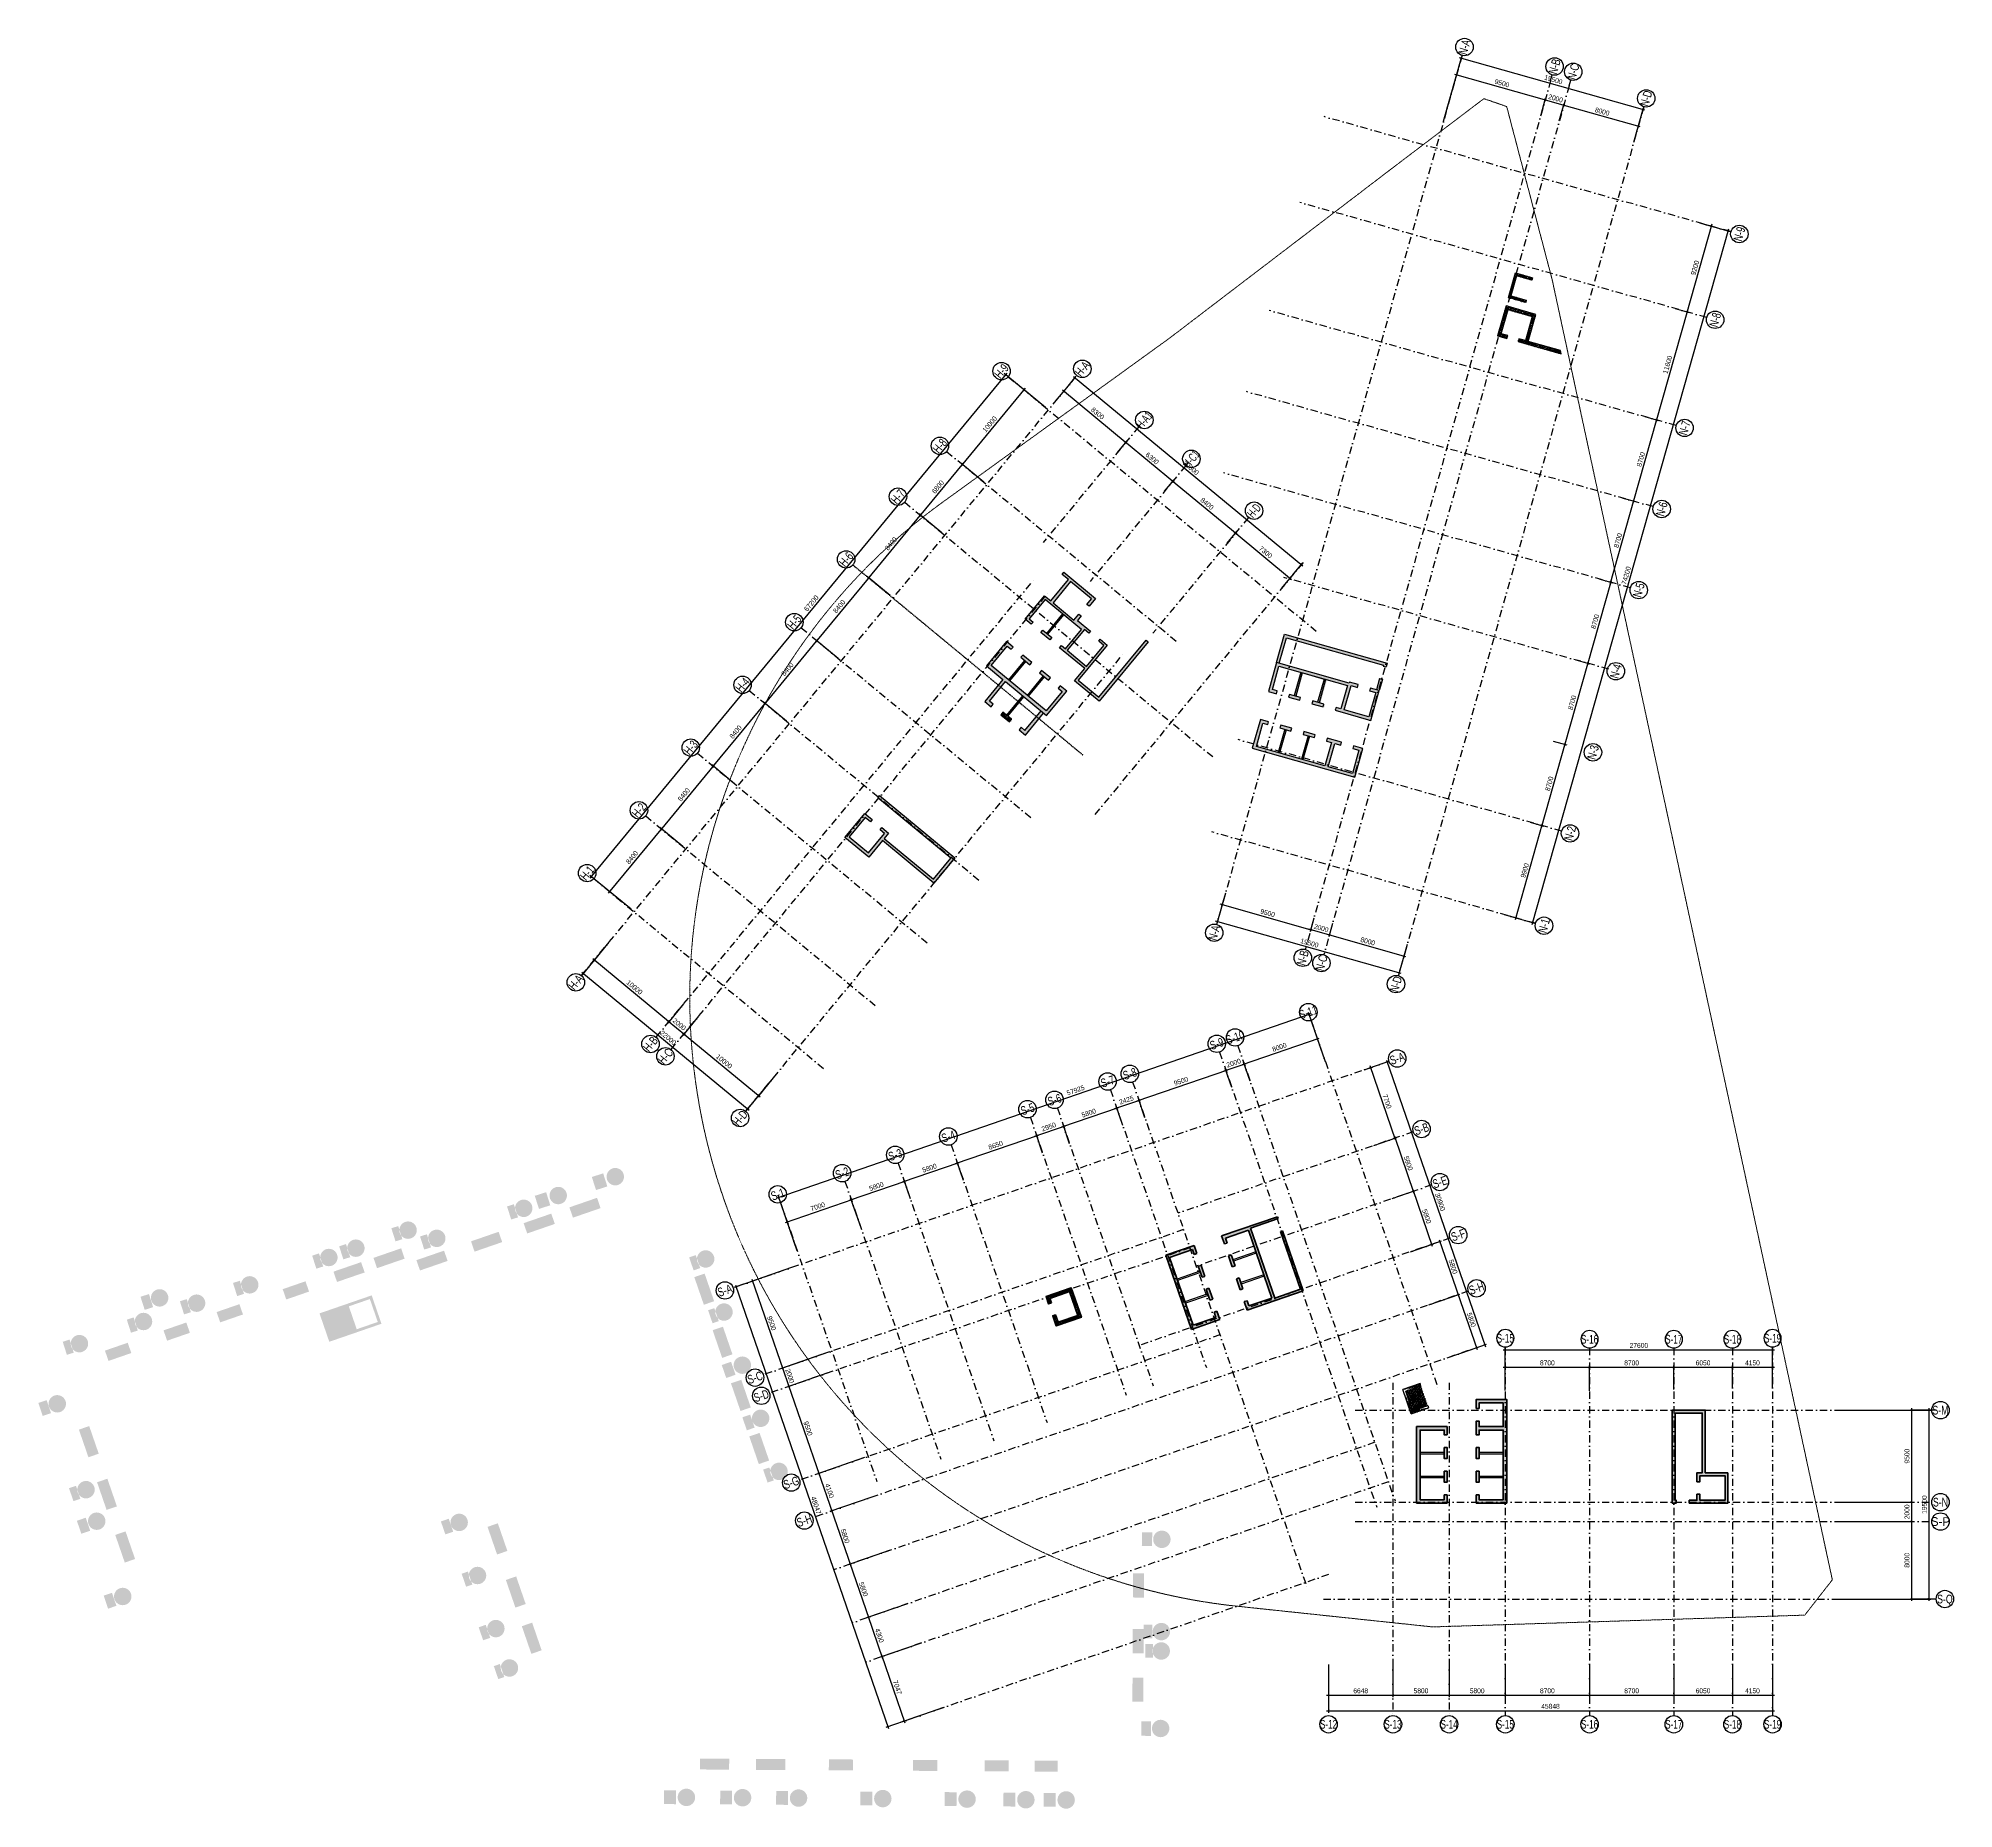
# Model space of a CAD drawing. Header units: millimetres. Extents: x -185400 to 12385, y -14070 to 168686.
import ezdxf
from ezdxf.enums import TextEntityAlignment as Align

# ---------------------------------------------------------------- set-up
doc = ezdxf.new("R2010")
doc.units = ezdxf.units.MM
doc.header["$MEASUREMENT"] = 0
doc.linetypes.add('DASHDOT', pattern=[1, 0.5, -0.25, 0, -0.25])
doc.linetypes.add('HIDDEN', pattern=[0.375, 0.25, -0.125])
for name, color, linetype in [('$AUDIT-BAD-LAYER', 7, 'Continuous'), ('AUDIT_I_220805193045-1', 50, 'Continuous'), ('AUDIT_I_220807103235-17', 50, 'Continuous'), ('KC-Betong', 6, 'Continuous'), ('KT-Dim', 8, 'Continuous'), ('KT-Hatch', 251, 'Continuous'), ('KT-Kich thuoc', 9, 'Continuous'), ('KT-Luoi truc South Tower', 8, 'DASHDOT'), ('KT-Net cot vach', 6, 'Continuous'), ('KT-Thay', 7, 'Continuous'), ('ST_MBDV Cot vach 220805$0$AUDIT_I_220805193045-1', 50, 'Continuous'), ('TNG', 50, 'Continuous'), ('Xref_ST_MBDV Cot vach 30.7.2022$0$KT-Net cot vach', 6, 'Continuous')]:
    doc.layers.add(name, color=color, linetype=linetype)
doc.layers.add('KT-Chi gioi XD', color=7, linetype='HIDDEN', true_color=0x0066cc)
doc.layers.add('ST_MBDV Cot vach 220805$0$KT-Net cot vach', color=6, linetype='Continuous', lineweight=50)
doc.layers.add('ST_MBDV Cot vach 220805$0$Xref_ST_MBDV Cot vach 30.7.2022$0$KT-Net cot vach', color=6, linetype='Continuous', lineweight=50)
doc.styles.add('Arial Narrow', font='ARIALN.TTF')
doc.styles.add('HBA-Text', font='GOTHIC.TTF')
doc.styles.add('ST_MBDV Cot vach 220805$0$HBA-Text', font='GOTHIC.TTF')
doc.dimstyles.new('ccu12-200', dxfattribs={"dimscale": 200, "dimtxt": 2.5, "dimasz": 1, "dimexe": 1, "dimexo": 2, "dimgap": 1, "dimtad": 1, "dimdec": 0, "dimdsep": 46, "dimtxsty": 'Arial Narrow', "dimblk": 'ARCHTICK', "dimcen": -1, "dimdle": 1, "dimclrd": 256, "dimclre": 256, "dimclrt": 3, "dimadec": 0, "dimazin": 2, "dimtfac": 0.1, "dimtdec": 0, "dimtmove": 0, "dimatfit": 1, "dimldrblk": 'ARCHTICK', "dimfxl": 1, "dimtvp": 0.833333, "dimtolj": 1, "dimtzin": 12, "dimarcsym": 0})
pattern_1 = [(150, (0, 0), (-31.3761, 358.6301), [37.5, -412.5]), (95, (0, 0), (-358.3354, -133.6301), [30, -330]), (200.4514, (-2.6, 29.9), (-389.7113, 225.0003), [31.8701, -350.571]), (146.1842, (-98.5, -17.36), (-11.16, 539.8847), [56.25, -618.75]), (196.6356, (-99.4, 27.6), (-560.8107, 375.6546), [47.805, -525.8565]), (91.1842, (-98.5, -17.36), (-560.811, 375.6542), [45, -495]), (121, (-82.54, 36.22), (146.4252, 328.8764), [37.5, -412.5]), (326, (-82.54, 36.2), (121.6577, 362.575), [30, -330]), (171.4514, (-70.34, 63.62), (-231.7668, 385.7255), [31.8701, -350.571]), (167.5, (0, 0), (-131.41385, -102.33253), [0, -326, 0, -335, 0, -331.25]), (104.5, (0, 0), (-211.76597, 106.52098), [0, -191, 0, -318.5, 0, -126.25]), (67.5, (19.36, -109.8), (-35.24254, 264.81454), [0, -125, 0, -390, 0, -517.5]), (57.5, (28.04, -159.05), (-99.9267, 278.4716), [0, -162.5, 0, -259, 0, -367.5]), (55, (0, 0), (-174.0698, 121.885), []), (55, (-60.32, -10.64), (-174.0698, 121.885), [])]
pattern_2 = [(115, (0, 0), (180, 311.76915), [37.5, -412.5]), (60, (0, 0), (-370.1782, 96.06936), [30, -330]), (165.4514, (15, 25.98), (-190.1779, 407.83865), [31.8701, -350.57106]), (111.1842, (-90.63, 42.26), (300.5234, 448.6488), [56.25, -618.75]), (161.6356, (-65.6, 79.65), (-243.9225, 629.386), [47.8051, -525.8565]), (56.1842, (-90.63, 42.26), (-243.923, 629.3859), [45, -495]), (86, (-46.84, 77), (308.58023, 185.4137), [37.5, -412.5]), (291, (-46.84, 77), (307.6206, 227.2241), [30, -330]), (136.4514, (-21.13, 92.46), (31.39076, 448.9038), [31.8701, -350.57106]), (132.5, (0, 0), (-166.34345, -8.45001), [0, -326, 0, -335, 0, -331.25]), (69.5, (0, 0), (-112.3706, 208.72085), [0, -191, 0, -318.5, 0, -126.25]), (32.5, (-47.12, -101.05), (123.02238, 237.13767), [0, -125, 0, -390, 0, -517.5]), (22.5, (-68.25, -146.37), (77.8696, 285.42618), [0, -162.5, 0, -259, 0, -367.5]), (20, (0, 0), (-72.67928, 199.68468), []), (20, (-55.51, 25.89), (-72.67928, 199.68468), [])]

# ---------------------------------------------------------------- blocks, each defined once
blk = doc.blocks.new('_ARCHTICK')
at = {"color": 0, "linetype": 'ByBlock', "const_width": 0.15}
blk.add_lwpolyline([(-0.5, -0.5), (0.5, 0.5)], dxfattribs=at)
blk = doc.blocks.new('*D123')
at = {"layer": 'Defpoints', "color": 0, "transparency": 16777216}
for p in [(-45982, 48779), (-41521, 44184), (-44090, 43297, 0)]:
    blk.add_point(p, dxfattribs=at)
at = {"layer": 'KT-Kich thuoc', "lineweight": -2, "transparency": 16777216}
for p, q in [((-45604, 48910), (-43225, 49732)), ((-43479, 49855), (-41455, 43995)), ((-43712, 43427), (-41332, 44249))]:
    blk.add_line(p, q, dxfattribs=at)
at = {"layer": 'KT-Kich thuoc', "lineweight": -2, "transparency": 16777216, "xscale": 200, "yscale": 200, "zscale": 200}
for p, rotation in [((-43414, 49666), 109.0471074763102), ((-41521, 44184), 289.0471074763101)]:
    blk.add_blockref('_ARCHTICK', p, dxfattribs=dict(at, rotation=rotation))
at = {"layer": 'KT-Kich thuoc', "color": 3, "transparency": 16777216, "insert": (-42037, 47074), "char_height": 500, "attachment_point": 5, "rotation": 289.04711, "style": 'Arial Narrow'}
blk.add_mtext('\\A1;5800', dxfattribs=at)
blk = doc.blocks.new('*D124')
at = {"layer": 'Defpoints', "color": 0, "transparency": 16777216}
for p in [(-47874, 54262, 0), (-43413, 49666), (-45982, 48779)]:
    blk.add_point(p, dxfattribs=at)
at = {"layer": 'KT-Kich thuoc', "lineweight": -2, "transparency": 16777216}
for p, q in [((-47496, 54393), (-45117, 55214)), ((-45371, 55338), (-43348, 49477)), ((-45604, 48910), (-43224, 49732))]:
    blk.add_line(p, q, dxfattribs=at)
at = {"layer": 'KT-Kich thuoc', "lineweight": -2, "transparency": 16777216, "xscale": 200, "yscale": 200, "zscale": 200}
for p, rotation in [((-45306, 55149), 109.0471074763102), ((-43413, 49666), 289.0471074763101)]:
    blk.add_blockref('_ARCHTICK', p, dxfattribs=dict(at, rotation=rotation))
at = {"layer": 'KT-Kich thuoc', "color": 3, "transparency": 16777216, "insert": (-43929, 52556), "char_height": 500, "attachment_point": 5, "rotation": 289.04711, "style": 'Arial Narrow'}
blk.add_mtext('\\A1;5800', dxfattribs=at)
blk = doc.blocks.new('*D125')
at = {"layer": 'Defpoints', "color": 0, "transparency": 16777216}
for p in [(-107244, 41911, 0), (-103322, 33214, 0), (-108556, 31407)]:
    blk.add_point(p, dxfattribs=at)
at = {"layer": 'KT-Kich thuoc', "lineweight": -2, "transparency": 16777216}
for p, q in [((-107622, 41780), (-111846, 40322)), ((-111722, 40576), (-108491, 31218)), ((-103700, 33084), (-108746, 31342))]:
    blk.add_line(p, q, dxfattribs=at)
at = {"layer": 'KT-Kich thuoc', "lineweight": -2, "transparency": 16777216, "xscale": 200, "yscale": 200, "zscale": 200}
for p, rotation in [((-111657, 40387), 109.0471379636342), ((-108556, 31407), 289.0471379636342)]:
    blk.add_blockref('_ARCHTICK', p, dxfattribs=dict(at, rotation=rotation))
at = {"layer": 'KT-Kich thuoc', "color": 3, "transparency": 16777216, "insert": (-109676, 36046), "char_height": 500, "attachment_point": 5, "rotation": 289.04714, "style": 'Arial Narrow'}
blk.add_mtext('\\A1;9500', dxfattribs=at)
blk = doc.blocks.new('*D126')
at = {"layer": 'Defpoints', "color": 0, "transparency": 16777216}
for p in [(-103491, 31041, 0), (-99707, 22296), (-104803, 20537)]:
    blk.add_point(p, dxfattribs=at)
at = {"layer": 'KT-Kich thuoc', "lineweight": -2, "transparency": 16777216}
for p, q in [((-103869, 30910), (-108093, 29452)), ((-107969, 29706), (-104738, 20348)), ((-100085, 22166), (-104993, 20472))]:
    blk.add_line(p, q, dxfattribs=at)
at = {"layer": 'KT-Kich thuoc', "lineweight": -2, "transparency": 16777216, "xscale": 200, "yscale": 200, "zscale": 200}
for p, rotation in [((-107904, 29517), 109.0471379636342), ((-104803, 20537), 289.0471379636342)]:
    blk.add_blockref('_ARCHTICK', p, dxfattribs=dict(at, rotation=rotation))
at = {"layer": 'KT-Kich thuoc', "color": 3, "transparency": 16777216, "insert": (-105923, 25176), "char_height": 500, "attachment_point": 5, "rotation": 289.04714, "style": 'Arial Narrow'}
blk.add_mtext('\\A1;9500', dxfattribs=at)
blk = doc.blocks.new('*D127')
at = {"layer": 'Defpoints', "color": 0, "transparency": 16777216}
for p in [(-104143, 32931, 0), (-103491, 31041, 0), (-107904, 29517)]:
    blk.add_point(p, dxfattribs=at)
at = {"layer": 'KT-Kich thuoc', "lineweight": -2, "transparency": 16777216}
for p, q in [((-104522, 32800), (-108746, 31342)), ((-108622, 31596), (-107839, 29328)), ((-103869, 30910), (-108093, 29452))]:
    blk.add_line(p, q, dxfattribs=at)
at = {"layer": 'KT-Kich thuoc', "lineweight": -2, "transparency": 16777216, "xscale": 200, "yscale": 200, "zscale": 200}
for p, rotation in [((-108557, 31407), 109.0471379636342), ((-107904, 29517), 289.0471379636342)]:
    blk.add_blockref('_ARCHTICK', p, dxfattribs=dict(at, rotation=rotation))
at = {"layer": 'KT-Kich thuoc', "color": 3, "transparency": 16777216, "insert": (-107800, 30611), "char_height": 500, "attachment_point": 5, "rotation": 289.04714, "style": 'Arial Narrow'}
blk.add_mtext('\\A1;2000', dxfattribs=at)
blk = doc.blocks.new('ST_MBDV Cot vach 220805$0$GRID-SYM-flat-103')
at = {"layer": 'ST_MBDV Cot vach 220805$0$AUDIT_I_220805193045-1'}
blk.add_circle((0, 0, 0), 900, dxfattribs=at)
at = {"layer": 'ST_MBDV Cot vach 220805$0$AUDIT_I_220805193045-1', "style": 'ST_MBDV Cot vach 220805$0$HBA-Text'}
blk.add_attdef('GRID', text='', height=900, rotation=19.04714, dxfattribs=at).set_placement((0, 0, 0), align=Align.MIDDLE_CENTER)
blk = doc.blocks.new('*D128')
at = {"layer": 'Defpoints', "color": 0, "transparency": 16777216}
for p in [(-44089, 43297, 0), (-42197, 37814, 0), (-38793, 38990)]:
    blk.add_point(p, dxfattribs=at)
at = {"layer": 'KT-Kich thuoc', "lineweight": -2, "transparency": 16777216}
for p, q in [((-43711, 43427), (-40496, 44537)), ((-40751, 44661), (-38727, 38801)), ((-41819, 37945), (-38604, 39055))]:
    blk.add_line(p, q, dxfattribs=at)
at = {"layer": 'KT-Kich thuoc', "lineweight": -2, "transparency": 16777216, "xscale": 200, "yscale": 200, "zscale": 200}
for p, rotation in [((-40686, 44472), 109.0471074763102), ((-38793, 38990), 289.0471074763101)]:
    blk.add_blockref('_ARCHTICK', p, dxfattribs=dict(at, rotation=rotation))
at = {"layer": 'KT-Kich thuoc', "color": 3, "transparency": 16777216, "insert": (-39309, 41880), "char_height": 500, "attachment_point": 5, "rotation": 289.04711, "style": 'Arial Narrow'}
blk.add_mtext('\\A1;5800', dxfattribs=at)
blk = doc.blocks.new('*D129')
at = {"layer": 'Defpoints', "color": 0, "transparency": 16777216}
for p in [(-42197, 37814, 0), (-40305, 32332, 0), (-36900, 33507)]:
    blk.add_point(p, dxfattribs=at)
at = {"layer": 'KT-Kich thuoc', "lineweight": -2, "transparency": 16777216}
for p, q in [((-41819, 37945), (-38604, 39055)), ((-38858, 39179), (-36835, 33318)), ((-39926, 32462), (-36711, 33573))]:
    blk.add_line(p, q, dxfattribs=at)
at = {"layer": 'KT-Kich thuoc', "lineweight": -2, "transparency": 16777216, "xscale": 200, "yscale": 200, "zscale": 200}
for p, rotation in [((-38793, 38990), 109.0471074763102), ((-36900, 33507), 289.0471074763101)]:
    blk.add_blockref('_ARCHTICK', p, dxfattribs=dict(at, rotation=rotation))
at = {"layer": 'KT-Kich thuoc', "color": 3, "transparency": 16777216, "insert": (-37416, 36397), "char_height": 500, "attachment_point": 5, "rotation": 289.04711, "style": 'Arial Narrow'}
blk.add_mtext('\\A1;5800', dxfattribs=at)
blk = doc.blocks.new('*D130')
at = {"layer": 'Defpoints', "color": 0, "transparency": 16777216}
for p in [(-52171, 1204), (-6323, 1204), (-6323, -3959)]:
    blk.add_point(p, dxfattribs=at)
at = {"layer": 'KT-Kich thuoc', "lineweight": -2, "transparency": 16777216}
for p, q in [((-52171, 804), (-52171, -4159)), ((-6323, 804), (-6323, -4159)), ((-52371, -3959), (-6123, -3959))]:
    blk.add_line(p, q, dxfattribs=at)
at = {"layer": 'KT-Kich thuoc', "lineweight": -2, "transparency": 16777216, "xscale": 200, "yscale": 200, "zscale": 200, "rotation": 180}
blk.add_blockref('_ARCHTICK', (-52171, -3959), dxfattribs=at)
at = {"layer": 'KT-Kich thuoc', "lineweight": -2, "transparency": 16777216, "xscale": 200, "yscale": 200, "zscale": 200}
blk.add_blockref('_ARCHTICK', (-6323, -3959), dxfattribs=at)
at = {"layer": 'KT-Kich thuoc', "color": 3, "transparency": 16777216, "insert": (-29247, -3504), "char_height": 500, "attachment_point": 5, "style": 'Arial Narrow'}
blk.add_mtext('\\A1;45848', dxfattribs=at)
blk = doc.blocks.new('*D131')
at = {"layer": 'Defpoints', "color": 0, "transparency": 16777216}
for p in [(-265, 27070), (-265, 7570), (9819, 7570)]:
    blk.add_point(p, dxfattribs=at)
at = {"layer": 'KT-Kich thuoc', "lineweight": -2, "transparency": 16777216}
for p, q in [((135, 27070), (10019, 27070)), ((9819, 27270), (9819, 7370)), ((135, 7570), (10019, 7570))]:
    blk.add_line(p, q, dxfattribs=at)
at = {"layer": 'KT-Kich thuoc', "lineweight": -2, "transparency": 16777216, "xscale": 200, "yscale": 200, "zscale": 200}
for p, rotation in [((9819, 27070), 90), ((9819, 7570), 270)]:
    blk.add_blockref('_ARCHTICK', p, dxfattribs=dict(at, rotation=rotation))
at = {"layer": 'KT-Kich thuoc', "color": 3, "transparency": 16777216, "insert": (9363, 17320), "char_height": 500, "attachment_point": 5, "rotation": 90, "style": 'Arial Narrow'}
blk.add_mtext('\\A1;19500', dxfattribs=at)
blk = doc.blocks.new('*D132')
at = {"layer": 'Defpoints', "color": 0, "transparency": 16777216}
for p in [(-52171, 1204), (-45523, 1204, 0), (-45523, -2359)]:
    blk.add_point(p, dxfattribs=at)
at = {"layer": 'KT-Kich thuoc', "lineweight": -2, "transparency": 16777216}
for p, q in [((-52171, 804), (-52171, -2559)), ((-45523, 804), (-45523, -2559)), ((-52371, -2359), (-45323, -2359))]:
    blk.add_line(p, q, dxfattribs=at)
at = {"layer": 'KT-Kich thuoc', "lineweight": -2, "transparency": 16777216, "xscale": 200, "yscale": 200, "zscale": 200, "rotation": 180}
blk.add_blockref('_ARCHTICK', (-52171, -2359), dxfattribs=at)
at = {"layer": 'KT-Kich thuoc', "lineweight": -2, "transparency": 16777216, "xscale": 200, "yscale": 200, "zscale": 200}
blk.add_blockref('_ARCHTICK', (-45523, -2359), dxfattribs=at)
at = {"layer": 'KT-Kich thuoc', "color": 3, "transparency": 16777216, "insert": (-48847, -1904), "char_height": 500, "attachment_point": 5, "style": 'Arial Narrow'}
blk.add_mtext('\\A1;6648', dxfattribs=at)
blk = doc.blocks.new('*D133')
at = {"layer": 'Defpoints', "color": 0, "transparency": 16777216}
for p in [(-110864, 40661, 0), (-91942, -3636), (-97678, -5616)]:
    blk.add_point(p, dxfattribs=at)
at = {"layer": 'KT-Kich thuoc', "lineweight": -2, "transparency": 16777216}
for p, q in [((-111242, 40531), (-113547, 39735)), ((-113424, 39989), (-97613, -5805)), ((-92320, -3766), (-97868, -5681))]:
    blk.add_line(p, q, dxfattribs=at)
at = {"layer": 'KT-Kich thuoc', "lineweight": -2, "transparency": 16777216, "xscale": 200, "yscale": 200, "zscale": 200}
for p, rotation in [((-113358, 39800), 109.0471379636342), ((-97678, -5616), 289.0471379636342)]:
    blk.add_blockref('_ARCHTICK', p, dxfattribs=dict(at, rotation=rotation))
at = {"layer": 'KT-Kich thuoc', "color": 3, "transparency": 16777216, "insert": (-105088, 17240), "char_height": 500, "attachment_point": 5, "rotation": 289.04714, "style": 'Arial Narrow'}
blk.add_mtext('\\A1;48047', dxfattribs=at)
blk = doc.blocks.new('*D134')
at = {"layer": 'Defpoints', "color": 0, "transparency": 16777216}
for p in [(-100390, 22061, 0), (-99052, 18185, 0), (-103465, 16661)]:
    blk.add_point(p, dxfattribs=at)
at = {"layer": 'KT-Kich thuoc', "lineweight": -2, "transparency": 16777216}
for p, q in [((-100769, 21930), (-104993, 20472)), ((-104869, 20726), (-103400, 16472)), ((-99431, 18054), (-103655, 16596))]:
    blk.add_line(p, q, dxfattribs=at)
at = {"layer": 'KT-Kich thuoc', "lineweight": -2, "transparency": 16777216, "xscale": 200, "yscale": 200, "zscale": 200}
for p, rotation in [((-104803, 20537), 109.0471379636342), ((-103465, 16661), 289.0471379636342)]:
    blk.add_blockref('_ARCHTICK', p, dxfattribs=dict(at, rotation=rotation))
at = {"layer": 'KT-Kich thuoc', "color": 3, "transparency": 16777216, "insert": (-103704, 18748), "char_height": 500, "attachment_point": 5, "rotation": 289.04714, "style": 'Arial Narrow'}
blk.add_mtext('\\A1;4100', dxfattribs=at)
blk = doc.blocks.new('*D135')
at = {"layer": 'Defpoints', "color": 0, "transparency": 16777216}
for p in [(-99052, 18185, 0), (-97162, 12702, 0), (-101573, 11179)]:
    blk.add_point(p, dxfattribs=at)
at = {"layer": 'KT-Kich thuoc', "lineweight": -2, "transparency": 16777216}
for p, q in [((-99431, 18055), (-103655, 16596)), ((-103531, 16851), (-101507, 10990)), ((-97540, 12571), (-101762, 11114))]:
    blk.add_line(p, q, dxfattribs=at)
at = {"layer": 'KT-Kich thuoc', "lineweight": -2, "transparency": 16777216, "xscale": 200, "yscale": 200, "zscale": 200}
for p, rotation in [((-103466, 16662), 109.0471379636342), ((-101573, 11179), 289.0471379636342)]:
    blk.add_blockref('_ARCHTICK', p, dxfattribs=dict(at, rotation=rotation))
at = {"layer": 'KT-Kich thuoc', "color": 3, "transparency": 16777216, "insert": (-102089, 14069), "char_height": 500, "attachment_point": 5, "rotation": 289.04714, "style": 'Arial Narrow'}
blk.add_mtext('\\A1;5800', dxfattribs=at)
blk = doc.blocks.new('*D136')
at = {"layer": 'Defpoints', "color": 0, "transparency": 16777216}
for p in [(-97162, 12702, 0), (-95267, 7220, 0), (-99682, 5696)]:
    blk.add_point(p, dxfattribs=at)
at = {"layer": 'KT-Kich thuoc', "lineweight": -2, "transparency": 16777216}
for p, q in [((-97540, 12571), (-101764, 11113)), ((-101640, 11367), (-99617, 5507)), ((-95645, 7090), (-99871, 5631))]:
    blk.add_line(p, q, dxfattribs=at)
at = {"layer": 'KT-Kich thuoc', "lineweight": -2, "transparency": 16777216, "xscale": 200, "yscale": 200, "zscale": 200}
for p, rotation in [((-101575, 11178), 109.0471379636342), ((-99682, 5696), 289.0471379636342)]:
    blk.add_blockref('_ARCHTICK', p, dxfattribs=dict(at, rotation=rotation))
at = {"layer": 'KT-Kich thuoc', "color": 3, "transparency": 16777216, "insert": (-100198, 8586), "char_height": 500, "attachment_point": 5, "rotation": 289.04714, "style": 'Arial Narrow'}
blk.add_mtext('\\A1;5800', dxfattribs=at)
blk = doc.blocks.new('*D137')
at = {"layer": 'Defpoints', "color": 0, "transparency": 16777216}
for p in [(-95267, 7220, 0), (-93864, 3156, 0), (-98277, 1632)]:
    blk.add_point(p, dxfattribs=at)
at = {"layer": 'KT-Kich thuoc', "lineweight": -2, "transparency": 16777216}
for p, q in [((-95645, 7090), (-99869, 5631)), ((-99745, 5886), (-98211, 1443)), ((-94242, 3025), (-98466, 1567))]:
    blk.add_line(p, q, dxfattribs=at)
at = {"layer": 'KT-Kich thuoc', "lineweight": -2, "transparency": 16777216, "xscale": 200, "yscale": 200, "zscale": 200}
for p, rotation in [((-99680, 5697), 109.0471379636342), ((-98277, 1632), 289.0471379636342)]:
    blk.add_blockref('_ARCHTICK', p, dxfattribs=dict(at, rotation=rotation))
at = {"layer": 'KT-Kich thuoc', "color": 3, "transparency": 16777216, "insert": (-98548, 3813), "char_height": 500, "attachment_point": 5, "rotation": 289.04714, "style": 'Arial Narrow'}
blk.add_mtext('\\A1;4300', dxfattribs=at)
blk = doc.blocks.new('*D138')
at = {"layer": 'Defpoints', "color": 0, "transparency": 16777216}
for p in [(-93864, 3156, 0), (-91564, -3505, 0), (-95977, -5029)]:
    blk.add_point(p, dxfattribs=at)
at = {"layer": 'KT-Kich thuoc', "lineweight": -2, "transparency": 16777216}
for p, q in [((-94242, 3025), (-98466, 1567)), ((-98342, 1821), (-95912, -5218)), ((-91942, -3636), (-96166, -5094))]:
    blk.add_line(p, q, dxfattribs=at)
at = {"layer": 'KT-Kich thuoc', "lineweight": -2, "transparency": 16777216, "xscale": 200, "yscale": 200, "zscale": 200}
for p, rotation in [((-98277, 1632), 109.0471379636342), ((-95977, -5029), 289.0471379636342)]:
    blk.add_blockref('_ARCHTICK', p, dxfattribs=dict(at, rotation=rotation))
at = {"layer": 'KT-Kich thuoc', "color": 3, "transparency": 16777216, "insert": (-96696, -1550), "char_height": 500, "attachment_point": 5, "rotation": 289.04714, "style": 'Arial Narrow'}
blk.add_mtext('\\A1;7047', dxfattribs=at)
blk = doc.blocks.new('*D140')
at = {"layer": 'Defpoints', "color": 0, "transparency": 16777216}
for p in [(-52359, 62652), (-108936, 49029), (-107112, 43748, 0)]:
    blk.add_point(p, dxfattribs=at)
at = {"layer": 'KT-Kich thuoc', "lineweight": -2, "transparency": 16777216}
for p, q in [((-53994, 67999), (-109125, 48964)), ((-52489, 63030), (-54248, 68123)), ((-107243, 44126), (-109001, 49218))]:
    blk.add_line(p, q, dxfattribs=at)
at = {"layer": 'KT-Kich thuoc', "lineweight": -2, "transparency": 16777216, "xscale": 200, "yscale": 200, "zscale": 200}
for p, rotation in [((-54183, 67933), 19.04771637789532), ((-108936, 49029), 199.0477163778953)]:
    blk.add_blockref('_ARCHTICK', p, dxfattribs=dict(at, rotation=rotation))
at = {"layer": 'KT-Kich thuoc', "color": 3, "transparency": 16777216, "insert": (-78288, 60092), "char_height": 500, "attachment_point": 5, "rotation": 19.04772, "style": 'Arial Narrow'}
blk.add_mtext('\\A1;57925', dxfattribs=at)
blk = doc.blocks.new('*D141')
at = {"layer": 'Defpoints', "color": 0, "transparency": 16777216}
for p in [(-101450, 48795), (-100280, 45407), (-106897, 43123)]:
    blk.add_point(p, dxfattribs=at)
at = {"layer": 'KT-Kich thuoc', "lineweight": -2, "transparency": 16777216}
for p, q in [((-108255, 46446), (-101261, 48860)), ((-100410, 45785), (-101515, 48984)), ((-107027, 43501), (-108132, 46700))]:
    blk.add_line(p, q, dxfattribs=at)
at = {"layer": 'KT-Kich thuoc', "lineweight": -2, "transparency": 16777216, "xscale": 200, "yscale": 200, "zscale": 200}
for p, rotation in [((-101450, 48795), 19.04713796496646), ((-108066, 46511), 199.0471379649665)]:
    blk.add_blockref('_ARCHTICK', p, dxfattribs=dict(at, rotation=rotation))
at = {"layer": 'KT-Kich thuoc', "color": 3, "transparency": 16777216, "insert": (-104907, 48083), "char_height": 500, "attachment_point": 5, "rotation": 19.04714, "style": 'Arial Narrow'}
blk.add_mtext('\\A1;7000', dxfattribs=at)
blk = doc.blocks.new('*D142')
at = {"layer": 'Defpoints', "color": 0, "transparency": 16777216}
for p in [(-95967, 50688), (-95220, 48523), (-100280, 45407)]:
    blk.add_point(p, dxfattribs=at)
at = {"layer": 'KT-Kich thuoc', "lineweight": -2, "transparency": 16777216}
for p, q in [((-101639, 48730), (-95778, 50753)), ((-95350, 48901), (-96033, 50877)), ((-100410, 45785), (-101515, 48984))]:
    blk.add_line(p, q, dxfattribs=at)
at = {"layer": 'KT-Kich thuoc', "lineweight": -2, "transparency": 16777216, "xscale": 200, "yscale": 200, "zscale": 200}
for p, rotation in [((-95967, 50688), 19.04713796496646), ((-101450, 48795), 199.0471379649665)]:
    blk.add_blockref('_ARCHTICK', p, dxfattribs=dict(at, rotation=rotation))
at = {"layer": 'KT-Kich thuoc', "color": 3, "transparency": 16777216, "insert": (-98857, 50172), "char_height": 500, "attachment_point": 5, "rotation": 19.04714, "style": 'Arial Narrow'}
blk.add_mtext('\\A1;5800', dxfattribs=at)
blk = doc.blocks.new('*D143')
at = {"layer": 'Defpoints', "color": 0, "transparency": 16777216}
for p in [(-90485, 52581), (-89737, 50415), (-95220, 48523)]:
    blk.add_point(p, dxfattribs=at)
at = {"layer": 'KT-Kich thuoc', "lineweight": -2, "transparency": 16777216}
for p, q in [((-96156, 50623), (-90296, 52646)), ((-89868, 50794), (-90550, 52770)), ((-95350, 48901), (-96033, 50877))]:
    blk.add_line(p, q, dxfattribs=at)
at = {"layer": 'KT-Kich thuoc', "lineweight": -2, "transparency": 16777216, "xscale": 200, "yscale": 200, "zscale": 200}
for p, rotation in [((-90485, 52581), 19.04713796496646), ((-95967, 50688), 199.0471379649665)]:
    blk.add_blockref('_ARCHTICK', p, dxfattribs=dict(at, rotation=rotation))
at = {"layer": 'KT-Kich thuoc', "color": 3, "transparency": 16777216, "insert": (-93375, 52065), "char_height": 500, "attachment_point": 5, "rotation": 19.04714, "style": 'Arial Narrow'}
blk.add_mtext('\\A1;5800', dxfattribs=at)
blk = doc.blocks.new('*D144')
at = {"layer": 'Defpoints', "color": 0, "transparency": 16777216}
for p in [(-82308, 55404), (-81561, 53238), (-89737, 50415)]:
    blk.add_point(p, dxfattribs=at)
at = {"layer": 'KT-Kich thuoc', "lineweight": -2, "transparency": 16777216}
for p, q in [((-90674, 52516), (-82119, 55469)), ((-81691, 53616), (-82374, 55593)), ((-89868, 50794), (-90550, 52770))]:
    blk.add_line(p, q, dxfattribs=at)
at = {"layer": 'KT-Kich thuoc', "lineweight": -2, "transparency": 16777216, "xscale": 200, "yscale": 200, "zscale": 200}
for p, rotation in [((-82308, 55404), 19.04713796496646), ((-90485, 52581), 199.0471379649665)]:
    blk.add_blockref('_ARCHTICK', p, dxfattribs=dict(at, rotation=rotation))
at = {"layer": 'KT-Kich thuoc', "color": 3, "transparency": 16777216, "insert": (-86545, 54423), "char_height": 500, "attachment_point": 5, "rotation": 19.04714, "style": 'Arial Narrow'}
blk.add_mtext('\\A1;8650', dxfattribs=at)
blk = doc.blocks.new('*D145')
at = {"layer": 'Defpoints', "color": 0, "transparency": 16777216}
for p in [(-79520, 56366), (-78772, 54201), (-81561, 53238)]:
    blk.add_point(p, dxfattribs=at)
at = {"layer": 'KT-Kich thuoc', "lineweight": -2, "transparency": 16777216}
for p, q in [((-82497, 55338), (-79331, 56432)), ((-81691, 53616), (-82374, 55593)), ((-78903, 54579), (-79585, 56556))]:
    blk.add_line(p, q, dxfattribs=at)
at = {"layer": 'KT-Kich thuoc', "lineweight": -2, "transparency": 16777216, "xscale": 200, "yscale": 200, "zscale": 200}
for p, rotation in [((-82308, 55404), 199.0471379649665), ((-79520, 56366), 19.04713796496646)]:
    blk.add_blockref('_ARCHTICK', p, dxfattribs=dict(at, rotation=rotation))
at = {"layer": 'KT-Kich thuoc', "color": 3, "transparency": 16777216, "insert": (-81063, 56315), "char_height": 500, "attachment_point": 5, "rotation": 19.04714, "style": 'Arial Narrow'}
blk.add_mtext('\\A1;2950', dxfattribs=at)
blk = doc.blocks.new('*D146')
at = {"layer": 'Defpoints', "color": 0, "transparency": 16777216}
for p in [(-74037, 58259), (-73290, 56094), (-78772, 54201)]:
    blk.add_point(p, dxfattribs=at)
at = {"layer": 'KT-Kich thuoc', "lineweight": -2, "transparency": 16777216}
for p, q in [((-79709, 56301), (-73848, 58325)), ((-73420, 56472), (-74103, 58448)), ((-78903, 54579), (-79585, 56556))]:
    blk.add_line(p, q, dxfattribs=at)
at = {"layer": 'KT-Kich thuoc', "lineweight": -2, "transparency": 16777216, "xscale": 200, "yscale": 200, "zscale": 200}
for p, rotation in [((-74037, 58259), 19.04713796496646), ((-79520, 56366), 199.0471379649665)]:
    blk.add_blockref('_ARCHTICK', p, dxfattribs=dict(at, rotation=rotation))
at = {"layer": 'KT-Kich thuoc', "color": 3, "transparency": 16777216, "insert": (-76927, 57743), "char_height": 500, "attachment_point": 5, "rotation": 19.04714, "style": 'Arial Narrow'}
blk.add_mtext('\\A1;5800', dxfattribs=at)
blk = doc.blocks.new('*D147')
at = {"layer": 'Defpoints', "color": 0, "transparency": 16777216}
for p in [(-71745, 59051), (-73290, 56094), (-70998, 56885)]:
    blk.add_point(p, dxfattribs=at)
at = {"layer": 'KT-Kich thuoc', "lineweight": -2, "transparency": 16777216}
for p, q in [((-74226, 58194), (-71556, 59116)), ((-73420, 56472), (-74103, 58448)), ((-71128, 57263), (-71810, 59240))]:
    blk.add_line(p, q, dxfattribs=at)
at = {"layer": 'KT-Kich thuoc', "lineweight": -2, "transparency": 16777216, "xscale": 200, "yscale": 200, "zscale": 200}
for p, rotation in [((-74037, 58259), 199.0471379649665), ((-71745, 59051), 19.04713796496646)]:
    blk.add_blockref('_ARCHTICK', p, dxfattribs=dict(at, rotation=rotation))
at = {"layer": 'KT-Kich thuoc', "color": 3, "transparency": 16777216, "insert": (-73040, 59085), "char_height": 500, "attachment_point": 5, "rotation": 19.04714, "style": 'Arial Narrow'}
blk.add_mtext('\\A1;2425', dxfattribs=at)
blk = doc.blocks.new('*D148')
at = {"layer": 'Defpoints', "color": 0, "transparency": 16777216}
for p in [(-62765, 62151), (-62018, 59985), (-70998, 56885)]:
    blk.add_point(p, dxfattribs=at)
at = {"layer": 'KT-Kich thuoc', "lineweight": -2, "transparency": 16777216}
for p, q in [((-71934, 58985), (-62576, 62216)), ((-62148, 60364), (-62831, 62340)), ((-71128, 57263), (-71810, 59240))]:
    blk.add_line(p, q, dxfattribs=at)
at = {"layer": 'KT-Kich thuoc', "lineweight": -2, "transparency": 16777216, "xscale": 200, "yscale": 200, "zscale": 200}
for p, rotation in [((-62765, 62151), 19.04713796496646), ((-71745, 59051), 199.0471379649665)]:
    blk.add_blockref('_ARCHTICK', p, dxfattribs=dict(at, rotation=rotation))
at = {"layer": 'KT-Kich thuoc', "color": 3, "transparency": 16777216, "insert": (-67404, 61031), "char_height": 500, "attachment_point": 5, "rotation": 19.04714, "style": 'Arial Narrow'}
blk.add_mtext('\\A1;9500', dxfattribs=at)
blk = doc.blocks.new('*D149')
at = {"layer": 'Defpoints', "color": 0, "transparency": 16777216}
for p in [(-60875, 62804), (-62018, 59985), (-60127, 60638)]:
    blk.add_point(p, dxfattribs=at)
at = {"layer": 'KT-Kich thuoc', "lineweight": -2, "transparency": 16777216}
for p, q in [((-62954, 62086), (-60686, 62869)), ((-62148, 60364), (-62831, 62340)), ((-60258, 61016), (-60940, 62993))]:
    blk.add_line(p, q, dxfattribs=at)
at = {"layer": 'KT-Kich thuoc', "lineweight": -2, "transparency": 16777216, "xscale": 200, "yscale": 200, "zscale": 200}
for p, rotation in [((-62765, 62151), 199.0471379649665), ((-60875, 62804), 19.04713796496646)]:
    blk.add_blockref('_ARCHTICK', p, dxfattribs=dict(at, rotation=rotation))
at = {"layer": 'KT-Kich thuoc', "color": 3, "transparency": 16777216, "insert": (-61969, 62908), "char_height": 500, "attachment_point": 5, "rotation": 19.04714, "style": 'Arial Narrow'}
blk.add_mtext('\\A1;2000', dxfattribs=at)
blk = doc.blocks.new('*D150')
at = {"layer": 'Defpoints', "color": 0, "transparency": 16777216}
for p in [(-53313, 65414), (-52565, 63249), (-60127, 60638)]:
    blk.add_point(p, dxfattribs=at)
at = {"layer": 'KT-Kich thuoc', "lineweight": -2, "transparency": 16777216}
for p, q in [((-61064, 62738), (-53124, 65480)), ((-52696, 63627), (-53378, 65603)), ((-60258, 61016), (-60940, 62993))]:
    blk.add_line(p, q, dxfattribs=at)
at = {"layer": 'KT-Kich thuoc', "lineweight": -2, "transparency": 16777216, "xscale": 200, "yscale": 200, "zscale": 200}
for p, rotation in [((-53313, 65414), 19.04713796496646), ((-60875, 62804), 199.0471379649665)]:
    blk.add_blockref('_ARCHTICK', p, dxfattribs=dict(at, rotation=rotation))
at = {"layer": 'KT-Kich thuoc', "color": 3, "transparency": 16777216, "insert": (-57242, 64539), "char_height": 500, "attachment_point": 5, "rotation": 19.04714, "style": 'Arial Narrow'}
blk.add_mtext('\\A1;8000', dxfattribs=at)
blk = doc.blocks.new('*D151')
at = {"layer": 'Defpoints', "color": 0, "transparency": 16777216}
for p in [(-48876, 62062, 0), (-36033, 33807), (-38792, 32854, 0)]:
    blk.add_point(p, dxfattribs=at)
at = {"layer": 'KT-Kich thuoc', "lineweight": -2, "transparency": 16777216}
for p, q in [((-48497, 62193), (-45928, 63080)), ((-46182, 63204), (-35968, 33617)), ((-38414, 32985), (-35844, 33872))]:
    blk.add_line(p, q, dxfattribs=at)
at = {"layer": 'KT-Kich thuoc', "lineweight": -2, "transparency": 16777216, "xscale": 200, "yscale": 200, "zscale": 200}
for p, rotation in [((-46117, 63015), 109.0471074763102), ((-36033, 33807), 289.0471074763101)]:
    blk.add_blockref('_ARCHTICK', p, dxfattribs=dict(at, rotation=rotation))
at = {"layer": 'KT-Kich thuoc', "color": 3, "transparency": 16777216, "insert": (-40645, 48559), "char_height": 500, "attachment_point": 5, "rotation": 289.04711, "style": 'Arial Narrow'}
blk.add_mtext('\\A1;30900', dxfattribs=at)
blk = doc.blocks.new('*D152')
at = {"layer": 'Defpoints', "color": 0, "transparency": 16777216}
for p in [(-48876, 62062), (-47819, 62427), (-47874, 54262)]:
    blk.add_point(p, dxfattribs=at)
at = {"layer": 'KT-Kich thuoc', "lineweight": -2, "transparency": 16777216}
for p, q in [((-48497, 62193), (-47630, 62493)), ((-45240, 54960), (-47884, 62616)), ((-47496, 54393), (-45117, 55214))]:
    blk.add_line(p, q, dxfattribs=at)
at = {"layer": 'KT-Kich thuoc', "lineweight": -2, "transparency": 16777216, "xscale": 200, "yscale": 200, "zscale": 200}
for p, rotation in [((-47819, 62427), 109.0471074763102), ((-45306, 55149), 289.0471074763101)]:
    blk.add_blockref('_ARCHTICK', p, dxfattribs=dict(at, rotation=rotation))
at = {"layer": 'KT-Kich thuoc', "color": 3, "transparency": 16777216, "insert": (-46132, 58937), "char_height": 500, "attachment_point": 5, "rotation": 289.04711, "style": 'Arial Narrow'}
blk.add_mtext('\\A1;7700', dxfattribs=at)
blk = doc.blocks.new('*D153')
at = {"layer": 'Defpoints', "color": 0, "transparency": 16777216}
for p in [(-25223, 31492), (-33923, 28684, 0), (-25223, 28649, 0)]:
    blk.add_point(p, dxfattribs=at)
at = {"layer": 'KT-Kich thuoc', "lineweight": -2, "transparency": 16777216}
for p, q in [((-33923, 29084), (-33923, 31692)), ((-25223, 29049), (-25223, 31692)), ((-34123, 31492), (-25023, 31492))]:
    blk.add_line(p, q, dxfattribs=at)
at = {"layer": 'KT-Kich thuoc', "lineweight": -2, "transparency": 16777216, "xscale": 200, "yscale": 200, "zscale": 200, "rotation": 180}
blk.add_blockref('_ARCHTICK', (-33923, 31492), dxfattribs=at)
at = {"layer": 'KT-Kich thuoc', "lineweight": -2, "transparency": 16777216, "xscale": 200, "yscale": 200, "zscale": 200}
blk.add_blockref('_ARCHTICK', (-25223, 31492), dxfattribs=at)
at = {"layer": 'KT-Kich thuoc', "color": 3, "transparency": 16777216, "insert": (-29573, 31947), "char_height": 500, "attachment_point": 5, "style": 'Arial Narrow'}
blk.add_mtext('\\A1;8700', dxfattribs=at)
blk = doc.blocks.new('*D154')
at = {"layer": 'Defpoints', "color": 0, "transparency": 16777216}
for p in [(-16523, 31492), (-25223, 28649, 0), (-16523, 28791, 0)]:
    blk.add_point(p, dxfattribs=at)
at = {"layer": 'KT-Kich thuoc', "lineweight": -2, "transparency": 16777216}
for p, q in [((-25223, 29049), (-25223, 31692)), ((-16523, 29191), (-16523, 31692)), ((-25423, 31492), (-16323, 31492))]:
    blk.add_line(p, q, dxfattribs=at)
at = {"layer": 'KT-Kich thuoc', "lineweight": -2, "transparency": 16777216, "xscale": 200, "yscale": 200, "zscale": 200, "rotation": 180}
blk.add_blockref('_ARCHTICK', (-25223, 31492), dxfattribs=at)
at = {"layer": 'KT-Kich thuoc', "lineweight": -2, "transparency": 16777216, "xscale": 200, "yscale": 200, "zscale": 200}
blk.add_blockref('_ARCHTICK', (-16523, 31492), dxfattribs=at)
at = {"layer": 'KT-Kich thuoc', "color": 3, "transparency": 16777216, "insert": (-20873, 31947), "char_height": 500, "attachment_point": 5, "style": 'Arial Narrow'}
blk.add_mtext('\\A1;8700', dxfattribs=at)
blk = doc.blocks.new('*D155')
at = {"layer": 'Defpoints', "color": 0, "transparency": 16777216}
for p in [(-10473, 31492), (-16523, 28791), (-10473, 28921, 0)]:
    blk.add_point(p, dxfattribs=at)
at = {"layer": 'KT-Kich thuoc', "lineweight": -2, "transparency": 16777216}
for p, q in [((-16523, 29191), (-16523, 31692)), ((-10473, 29321), (-10473, 31692)), ((-16723, 31492), (-10273, 31492))]:
    blk.add_line(p, q, dxfattribs=at)
at = {"layer": 'KT-Kich thuoc', "lineweight": -2, "transparency": 16777216, "xscale": 200, "yscale": 200, "zscale": 200, "rotation": 180}
blk.add_blockref('_ARCHTICK', (-16523, 31492), dxfattribs=at)
at = {"layer": 'KT-Kich thuoc', "lineweight": -2, "transparency": 16777216, "xscale": 200, "yscale": 200, "zscale": 200}
blk.add_blockref('_ARCHTICK', (-10473, 31492), dxfattribs=at)
at = {"layer": 'KT-Kich thuoc', "color": 3, "transparency": 16777216, "insert": (-13498, 31947), "char_height": 500, "attachment_point": 5, "style": 'Arial Narrow'}
blk.add_mtext('\\A1;6050', dxfattribs=at)
blk = doc.blocks.new('*D156')
at = {"layer": 'Defpoints', "color": 0, "transparency": 16777216}
for p in [(-6323, 31492), (-10473, 28921, 0), (-6323, 29040)]:
    blk.add_point(p, dxfattribs=at)
at = {"layer": 'KT-Kich thuoc', "lineweight": -2, "transparency": 16777216}
for p, q in [((-10473, 29321), (-10473, 31692)), ((-6323, 29440), (-6323, 31692)), ((-10673, 31492), (-6123, 31492))]:
    blk.add_line(p, q, dxfattribs=at)
at = {"layer": 'KT-Kich thuoc', "lineweight": -2, "transparency": 16777216, "xscale": 200, "yscale": 200, "zscale": 200, "rotation": 180}
blk.add_blockref('_ARCHTICK', (-10473, 31492), dxfattribs=at)
at = {"layer": 'KT-Kich thuoc', "lineweight": -2, "transparency": 16777216, "xscale": 200, "yscale": 200, "zscale": 200}
blk.add_blockref('_ARCHTICK', (-6323, 31492), dxfattribs=at)
at = {"layer": 'KT-Kich thuoc', "color": 3, "transparency": 16777216, "insert": (-8398, 31947), "char_height": 500, "attachment_point": 5, "style": 'Arial Narrow'}
blk.add_mtext('\\A1;4150', dxfattribs=at)
blk = doc.blocks.new('*D157')
at = {"layer": 'Defpoints', "color": 0, "transparency": 16777216}
for p in [(-6323, 33292), (-33923, 28921), (-6323, 28921)]:
    blk.add_point(p, dxfattribs=at)
at = {"layer": 'KT-Kich thuoc', "lineweight": -2, "transparency": 16777216}
for p, q in [((-34123, 33292), (-6123, 33292)), ((-33923, 29321), (-33923, 33492)), ((-6323, 29321), (-6323, 33492))]:
    blk.add_line(p, q, dxfattribs=at)
at = {"layer": 'KT-Kich thuoc', "lineweight": -2, "transparency": 16777216, "xscale": 200, "yscale": 200, "zscale": 200, "rotation": 180}
blk.add_blockref('_ARCHTICK', (-33923, 33292), dxfattribs=at)
at = {"layer": 'KT-Kich thuoc', "lineweight": -2, "transparency": 16777216, "xscale": 200, "yscale": 200, "zscale": 200}
blk.add_blockref('_ARCHTICK', (-6323, 33292), dxfattribs=at)
at = {"layer": 'KT-Kich thuoc', "color": 3, "transparency": 16777216, "insert": (-20123, 33747), "char_height": 500, "attachment_point": 5, "style": 'Arial Narrow'}
blk.add_mtext('\\A1;27600', dxfattribs=at)
blk = doc.blocks.new('*D158')
at = {"layer": 'Defpoints', "color": 0, "transparency": 16777216}
for p in [(-45523, 1204, 0), (-39723, 1204), (-39723, -2359)]:
    blk.add_point(p, dxfattribs=at)
at = {"layer": 'KT-Kich thuoc', "lineweight": -2, "transparency": 16777216}
for p, q in [((-45523, 804), (-45523, -2559)), ((-39723, 804), (-39723, -2559)), ((-45723, -2359), (-39523, -2359))]:
    blk.add_line(p, q, dxfattribs=at)
at = {"layer": 'KT-Kich thuoc', "lineweight": -2, "transparency": 16777216, "xscale": 200, "yscale": 200, "zscale": 200, "rotation": 180}
blk.add_blockref('_ARCHTICK', (-45523, -2359), dxfattribs=at)
at = {"layer": 'KT-Kich thuoc', "lineweight": -2, "transparency": 16777216, "xscale": 200, "yscale": 200, "zscale": 200}
blk.add_blockref('_ARCHTICK', (-39723, -2359), dxfattribs=at)
at = {"layer": 'KT-Kich thuoc', "color": 3, "transparency": 16777216, "insert": (-42623, -1904), "char_height": 500, "attachment_point": 5, "style": 'Arial Narrow'}
blk.add_mtext('\\A1;5800', dxfattribs=at)
blk = doc.blocks.new('*D159')
at = {"layer": 'Defpoints', "color": 0, "transparency": 16777216}
for p in [(-39723, 1204), (-33923, 1204), (-33923, -2359)]:
    blk.add_point(p, dxfattribs=at)
at = {"layer": 'KT-Kich thuoc', "lineweight": -2, "transparency": 16777216}
for p, q in [((-39723, 804), (-39723, -2559)), ((-33923, 804), (-33923, -2559)), ((-39923, -2359), (-33723, -2359))]:
    blk.add_line(p, q, dxfattribs=at)
at = {"layer": 'KT-Kich thuoc', "lineweight": -2, "transparency": 16777216, "xscale": 200, "yscale": 200, "zscale": 200, "rotation": 180}
blk.add_blockref('_ARCHTICK', (-39723, -2359), dxfattribs=at)
at = {"layer": 'KT-Kich thuoc', "lineweight": -2, "transparency": 16777216, "xscale": 200, "yscale": 200, "zscale": 200}
blk.add_blockref('_ARCHTICK', (-33923, -2359), dxfattribs=at)
at = {"layer": 'KT-Kich thuoc', "color": 3, "transparency": 16777216, "insert": (-36823, -1904), "char_height": 500, "attachment_point": 5, "style": 'Arial Narrow'}
blk.add_mtext('\\A1;5800', dxfattribs=at)
blk = doc.blocks.new('*D160')
at = {"layer": 'Defpoints', "color": 0, "transparency": 16777216}
for p in [(-33923, 1204), (-25223, 1204), (-25223, -2359)]:
    blk.add_point(p, dxfattribs=at)
at = {"layer": 'KT-Kich thuoc', "lineweight": -2, "transparency": 16777216}
for p, q in [((-33923, 804), (-33923, -2559)), ((-25223, 804), (-25223, -2559)), ((-34123, -2359), (-25023, -2359))]:
    blk.add_line(p, q, dxfattribs=at)
at = {"layer": 'KT-Kich thuoc', "lineweight": -2, "transparency": 16777216, "xscale": 200, "yscale": 200, "zscale": 200, "rotation": 180}
blk.add_blockref('_ARCHTICK', (-33923, -2359), dxfattribs=at)
at = {"layer": 'KT-Kich thuoc', "lineweight": -2, "transparency": 16777216, "xscale": 200, "yscale": 200, "zscale": 200}
blk.add_blockref('_ARCHTICK', (-25223, -2359), dxfattribs=at)
at = {"layer": 'KT-Kich thuoc', "color": 3, "transparency": 16777216, "insert": (-29573, -1904), "char_height": 500, "attachment_point": 5, "style": 'Arial Narrow'}
blk.add_mtext('\\A1;8700', dxfattribs=at)
blk = doc.blocks.new('*D161')
at = {"layer": 'Defpoints', "color": 0, "transparency": 16777216}
for p in [(-25223, 1204), (-16523, 1204), (-16523, -2359)]:
    blk.add_point(p, dxfattribs=at)
at = {"layer": 'KT-Kich thuoc', "lineweight": -2, "transparency": 16777216}
for p, q in [((-25223, 804), (-25223, -2559)), ((-16523, 804), (-16523, -2559)), ((-25423, -2359), (-16323, -2359))]:
    blk.add_line(p, q, dxfattribs=at)
at = {"layer": 'KT-Kich thuoc', "lineweight": -2, "transparency": 16777216, "xscale": 200, "yscale": 200, "zscale": 200, "rotation": 180}
blk.add_blockref('_ARCHTICK', (-25223, -2359), dxfattribs=at)
at = {"layer": 'KT-Kich thuoc', "lineweight": -2, "transparency": 16777216, "xscale": 200, "yscale": 200, "zscale": 200}
blk.add_blockref('_ARCHTICK', (-16523, -2359), dxfattribs=at)
at = {"layer": 'KT-Kich thuoc', "color": 3, "transparency": 16777216, "insert": (-20873, -1904), "char_height": 500, "attachment_point": 5, "style": 'Arial Narrow'}
blk.add_mtext('\\A1;8700', dxfattribs=at)
blk = doc.blocks.new('*D162')
at = {"layer": 'Defpoints', "color": 0, "transparency": 16777216}
for p in [(-16523, 1204), (-10473, 1204), (-10473, -2359)]:
    blk.add_point(p, dxfattribs=at)
at = {"layer": 'KT-Kich thuoc', "lineweight": -2, "transparency": 16777216}
for p, q in [((-16523, 804), (-16523, -2559)), ((-10473, 804), (-10473, -2559)), ((-16723, -2359), (-10273, -2359))]:
    blk.add_line(p, q, dxfattribs=at)
at = {"layer": 'KT-Kich thuoc', "lineweight": -2, "transparency": 16777216, "xscale": 200, "yscale": 200, "zscale": 200, "rotation": 180}
blk.add_blockref('_ARCHTICK', (-16523, -2359), dxfattribs=at)
at = {"layer": 'KT-Kich thuoc', "lineweight": -2, "transparency": 16777216, "xscale": 200, "yscale": 200, "zscale": 200}
blk.add_blockref('_ARCHTICK', (-10473, -2359), dxfattribs=at)
at = {"layer": 'KT-Kich thuoc', "color": 3, "transparency": 16777216, "insert": (-13498, -1904), "char_height": 500, "attachment_point": 5, "style": 'Arial Narrow'}
blk.add_mtext('\\A1;6050', dxfattribs=at)
blk = doc.blocks.new('*D163')
at = {"layer": 'Defpoints', "color": 0, "transparency": 16777216}
for p in [(-10473, 1204), (-6323, 1204), (-6323, -2359)]:
    blk.add_point(p, dxfattribs=at)
at = {"layer": 'KT-Kich thuoc', "lineweight": -2, "transparency": 16777216}
for p, q in [((-10473, 804), (-10473, -2559)), ((-6323, 804), (-6323, -2559)), ((-10673, -2359), (-6123, -2359))]:
    blk.add_line(p, q, dxfattribs=at)
at = {"layer": 'KT-Kich thuoc', "lineweight": -2, "transparency": 16777216, "xscale": 200, "yscale": 200, "zscale": 200, "rotation": 180}
blk.add_blockref('_ARCHTICK', (-10473, -2359), dxfattribs=at)
at = {"layer": 'KT-Kich thuoc', "lineweight": -2, "transparency": 16777216, "xscale": 200, "yscale": 200, "zscale": 200}
blk.add_blockref('_ARCHTICK', (-6323, -2359), dxfattribs=at)
at = {"layer": 'KT-Kich thuoc', "color": 3, "transparency": 16777216, "insert": (-8398, -1904), "char_height": 500, "attachment_point": 5, "style": 'Arial Narrow'}
blk.add_mtext('\\A1;4150', dxfattribs=at)
blk = doc.blocks.new('*D139')
at = {"layer": 'Defpoints', "color": 0, "transparency": 16777216}
for p in [(-265, 15570), (-265, 7570), (8019, 7570)]:
    blk.add_point(p, dxfattribs=at)
at = {"layer": 'KT-Kich thuoc', "lineweight": -2, "transparency": 16777216}
for p, q in [((135, 15570), (8219, 15570)), ((8019, 15770), (8019, 7370)), ((135, 7570), (8219, 7570))]:
    blk.add_line(p, q, dxfattribs=at)
at = {"layer": 'KT-Kich thuoc', "lineweight": -2, "transparency": 16777216, "xscale": 200, "yscale": 200, "zscale": 200}
for p, rotation in [((8019, 15570), 90), ((8019, 7570), 270)]:
    blk.add_blockref('_ARCHTICK', p, dxfattribs=dict(at, rotation=rotation))
at = {"layer": 'KT-Kich thuoc', "color": 3, "transparency": 16777216, "insert": (7563, 11570), "char_height": 500, "attachment_point": 5, "rotation": 90, "style": 'Arial Narrow'}
blk.add_mtext('\\A1;8000', dxfattribs=at)
blk = doc.blocks.new('GRID-SYM-flat-83')
at = {"layer": 'AUDIT_I_220805193045-1'}
blk.add_ellipse((0, 0, 0), major_axis=(-900, 5), ratio=1, dxfattribs=at)
at = {"layer": 'AUDIT_I_220805193045-1', "style": 'HBA-Text'}
blk.add_attdef('GRID', text='', height=900, rotation=359.63025, dxfattribs=at).set_placement((0, 0, 0), align=Align.MIDDLE_CENTER)
blk = doc.blocks.new('GRID-SYM-flat-84')
at = {"layer": 'AUDIT_I_220805193045-1'}
blk.add_ellipse((0, 0, 0), major_axis=(-900, 5), ratio=1, dxfattribs=at)
at = {"layer": 'AUDIT_I_220805193045-1', "style": 'HBA-Text'}
blk.add_attdef('GRID', text='', height=900, rotation=359.63025, dxfattribs=at).set_placement((0, 0, 0), align=Align.MIDDLE_CENTER)
blk = doc.blocks.new('GRID-SYM-flat-85')
at = {"layer": 'AUDIT_I_220805193045-1'}
blk.add_ellipse((0, 0, 0), major_axis=(-900, 5), ratio=1, dxfattribs=at)
at = {"layer": 'AUDIT_I_220805193045-1', "style": 'HBA-Text'}
blk.add_attdef('GRID', text='', height=900, rotation=359.63025, dxfattribs=at).set_placement((0, 0, 0), align=Align.MIDDLE_CENTER)
blk = doc.blocks.new('GRID-SYM-flat-86')
at = {"layer": 'AUDIT_I_220805193045-1'}
blk.add_ellipse((0, 0, 0), major_axis=(-900, 5), ratio=1, dxfattribs=at)
at = {"layer": 'AUDIT_I_220805193045-1', "style": 'HBA-Text'}
blk.add_attdef('GRID', text='', height=900, rotation=359.63025, dxfattribs=at).set_placement((0, 0, 0), align=Align.MIDDLE_CENTER)
blk = doc.blocks.new('GRID-SYM-flat-73')
at = {"layer": 'AUDIT_I_220805193045-1'}
blk.add_circle((0, 0, 0), 900, dxfattribs=at)
at = {"layer": 'AUDIT_I_220805193045-1', "style": 'HBA-Text'}
blk.add_attdef('GRID', text='', height=900, rotation=359.63025, dxfattribs=at).set_placement((0, 0, 0), align=Align.MIDDLE_CENTER)
blk = doc.blocks.new('*D164')
at = {"layer": 'Defpoints', "color": 0, "transparency": 16777216}
for p in [(-265, 27070), (-265, 17570), (8019, 17570)]:
    blk.add_point(p, dxfattribs=at)
at = {"layer": 'KT-Kich thuoc', "lineweight": -2, "transparency": 16777216}
for p, q in [((135, 27070), (8219, 27070)), ((8019, 27270), (8019, 17370)), ((135, 17570), (8219, 17570))]:
    blk.add_line(p, q, dxfattribs=at)
at = {"layer": 'KT-Kich thuoc', "lineweight": -2, "transparency": 16777216, "xscale": 200, "yscale": 200, "zscale": 200}
for p, rotation in [((8019, 27070), 90), ((8019, 17570), 270)]:
    blk.add_blockref('_ARCHTICK', p, dxfattribs=dict(at, rotation=rotation))
at = {"layer": 'KT-Kich thuoc', "color": 3, "transparency": 16777216, "insert": (7563, 22320), "char_height": 500, "attachment_point": 5, "rotation": 90, "style": 'Arial Narrow'}
blk.add_mtext('\\A1;9500', dxfattribs=at)
blk = doc.blocks.new('*D165')
at = {"layer": 'Defpoints', "color": 0, "transparency": 16777216}
for p in [(-265, 17570), (-265, 15570), (8019, 15570)]:
    blk.add_point(p, dxfattribs=at)
at = {"layer": 'KT-Kich thuoc', "lineweight": -2, "transparency": 16777216}
for p, q in [((135, 17570), (8219, 17570)), ((8019, 17770), (8019, 15370)), ((135, 15570), (8219, 15570))]:
    blk.add_line(p, q, dxfattribs=at)
at = {"layer": 'KT-Kich thuoc', "lineweight": -2, "transparency": 16777216, "xscale": 200, "yscale": 200, "zscale": 200}
for p, rotation in [((8019, 17570), 90), ((8019, 15570), 270)]:
    blk.add_blockref('_ARCHTICK', p, dxfattribs=dict(at, rotation=rotation))
at = {"layer": 'KT-Kich thuoc', "color": 3, "transparency": 16777216, "insert": (7563, 16570), "char_height": 500, "attachment_point": 5, "rotation": 90, "style": 'Arial Narrow'}
blk.add_mtext('\\A1;2000', dxfattribs=at)
blk = doc.blocks.new('*D105')
at = {"layer": 'Defpoints', "color": 0, "transparency": 16777216}
for p in [(-19910, 129742, 0), (-18290, 129284), (-22275, 121369, 0)]:
    blk.add_point(p, dxfattribs=at)
at = {"layer": 'KT-Kich thuoc', "lineweight": -2, "transparency": 16777216}
for p, q in [((-20710, 120719), (-18235, 129476)), ((-19525, 129633), (-18097, 129229)), ((-21890, 121261), (-20463, 120857))]:
    blk.add_line(p, q, dxfattribs=at)
at = {"layer": 'KT-Kich thuoc', "lineweight": -2, "transparency": 16777216, "xscale": 200, "yscale": 200, "zscale": 200}
for p, rotation in [((-18290, 129284), 74.22121918278238), ((-20655, 120912), 254.2212191827824)]:
    blk.add_blockref('_ARCHTICK', p, dxfattribs=dict(at, rotation=rotation))
at = {"layer": 'KT-Kich thuoc', "color": 3, "transparency": 16777216, "insert": (-19911, 125222), "char_height": 500, "attachment_point": 5, "rotation": 74.22122, "style": 'Arial Narrow'}
blk.add_mtext('\\A1;8700', dxfattribs=at)
blk = doc.blocks.new('*D106')
at = {"layer": 'Defpoints', "color": 0, "transparency": 16777216}
for p in [(-22275, 121369, 0), (-20655, 120912), (-24641, 112997, 0)]:
    blk.add_point(p, dxfattribs=at)
at = {"layer": 'KT-Kich thuoc', "lineweight": -2, "transparency": 16777216}
for p, q in [((-23075, 112347), (-20601, 121104)), ((-21890, 121261), (-20463, 120857)), ((-24256, 112888), (-22829, 112485))]:
    blk.add_line(p, q, dxfattribs=at)
at = {"layer": 'KT-Kich thuoc', "lineweight": -2, "transparency": 16777216, "xscale": 200, "yscale": 200, "zscale": 200}
for p, rotation in [((-20655, 120912), 74.22121918278238), ((-23021, 112539), 254.2212191827824)]:
    blk.add_blockref('_ARCHTICK', p, dxfattribs=dict(at, rotation=rotation))
at = {"layer": 'KT-Kich thuoc', "color": 3, "transparency": 16777216, "insert": (-22276, 116849), "char_height": 500, "attachment_point": 5, "rotation": 74.22122, "style": 'Arial Narrow'}
blk.add_mtext('\\A1;8700', dxfattribs=at)
blk = doc.blocks.new('*D107')
at = {"layer": 'Defpoints', "color": 0, "transparency": 16777216}
for p in [(-24641, 112997, 0), (-23021, 112539), (-27007, 104625, 0)]:
    blk.add_point(p, dxfattribs=at)
at = {"layer": 'KT-Kich thuoc', "lineweight": -2, "transparency": 16777216}
for p, q in [((-24256, 112888), (-22829, 112485)), ((-25441, 103975), (-22967, 112732)), ((-26622, 104516), (-25194, 104113))]:
    blk.add_line(p, q, dxfattribs=at)
at = {"layer": 'KT-Kich thuoc', "lineweight": -2, "transparency": 16777216, "xscale": 200, "yscale": 200, "zscale": 200}
for p, rotation in [((-23021, 112539), 74.22121918278238), ((-25387, 104167), 254.2212191827824)]:
    blk.add_blockref('_ARCHTICK', p, dxfattribs=dict(at, rotation=rotation))
at = {"layer": 'KT-Kich thuoc', "color": 3, "transparency": 16777216, "insert": (-24642, 108477), "char_height": 500, "attachment_point": 5, "rotation": 74.22122, "style": 'Arial Narrow'}
blk.add_mtext('\\A1;8700', dxfattribs=at)
blk = doc.blocks.new('*D108')
at = {"layer": 'Defpoints', "color": 0, "transparency": 16777216}
for p in [(-29373, 96253, 0), (-27752, 95795), (-31738, 87881, 0)]:
    blk.add_point(p, dxfattribs=at)
at = {"layer": 'KT-Kich thuoc', "lineweight": -2, "transparency": 16777216}
for p, q in [((-30173, 87230), (-27698, 95988)), ((-28988, 96144), (-27560, 95741)), ((-31353, 87772), (-29926, 87369))]:
    blk.add_line(p, q, dxfattribs=at)
at = {"layer": 'KT-Kich thuoc', "lineweight": -2, "transparency": 16777216, "xscale": 200, "yscale": 200, "zscale": 200}
for p, rotation in [((-27752, 95795), 74.22121918278238), ((-30118, 87423), 254.2212191827824)]:
    blk.add_blockref('_ARCHTICK', p, dxfattribs=dict(at, rotation=rotation))
at = {"layer": 'KT-Kich thuoc', "color": 3, "transparency": 16777216, "insert": (-29373, 91733), "char_height": 500, "attachment_point": 5, "rotation": 74.22122, "style": 'Arial Narrow'}
blk.add_mtext('\\A1;8700', dxfattribs=at)
blk = doc.blocks.new('*D109')
at = {"layer": 'Defpoints', "color": 0, "transparency": 16777216}
for p in [(-31738, 87881, 0), (-30118, 87423), (-34430, 78354, 0)]:
    blk.add_point(p, dxfattribs=at)
at = {"layer": 'KT-Kich thuoc', "lineweight": -2, "transparency": 16777216}
for p, q in [((-32865, 77704), (-30064, 87615)), ((-31353, 87772), (-29926, 87369)), ((-34045, 78245), (-32618, 77842))]:
    blk.add_line(p, q, dxfattribs=at)
at = {"layer": 'KT-Kich thuoc', "lineweight": -2, "transparency": 16777216, "xscale": 200, "yscale": 200, "zscale": 200}
for p, rotation in [((-30118, 87423), 74.22121918278238), ((-32810, 77896), 254.2212191827824)]:
    blk.add_blockref('_ARCHTICK', p, dxfattribs=dict(at, rotation=rotation))
at = {"layer": 'KT-Kich thuoc', "color": 3, "transparency": 16777216, "insert": (-31902, 82783), "char_height": 500, "attachment_point": 5, "rotation": 74.22122, "style": 'Arial Narrow'}
blk.add_mtext('\\A1;9900', dxfattribs=at)
blk = doc.blocks.new('*D110')
at = {"layer": 'Defpoints', "color": 0, "transparency": 16777216}
for p in [(-14254, 149758, 0), (-10901, 148811), (-34430, 78354, 0)]:
    blk.add_point(p, dxfattribs=at)
at = {"layer": 'KT-Kich thuoc', "lineweight": -2, "transparency": 16777216}
for p, q in [((-31132, 77214), (-10847, 149003)), ((-13869, 149649), (-10709, 148756)), ((-34045, 78245), (-30886, 77352))]:
    blk.add_line(p, q, dxfattribs=at)
at = {"layer": 'KT-Kich thuoc', "lineweight": -2, "transparency": 16777216, "xscale": 200, "yscale": 200, "zscale": 200}
for p, rotation in [((-10901, 148811), 74.22121918278238), ((-31078, 77407), 254.2212191827824)]:
    blk.add_blockref('_ARCHTICK', p, dxfattribs=dict(at, rotation=rotation))
at = {"layer": 'KT-Kich thuoc', "color": 3, "transparency": 16777216, "insert": (-21428, 113232), "char_height": 500, "attachment_point": 5, "rotation": 74.22122, "style": 'Arial Narrow'}
blk.add_mtext('\\A1;74200', dxfattribs=at)
blk = doc.blocks.new('*D111')
at = {"layer": 'Defpoints', "color": 0, "transparency": 16777216}
for p in [(-38458, 166631), (-40407, 159733, 0), (-20749, 157591, 0)]:
    blk.add_point(p, dxfattribs=at)
at = {"layer": 'KT-Kich thuoc', "lineweight": -2, "transparency": 16777216}
for p, q in [((-40298, 160118), (-38404, 166823)), ((-19501, 161274), (-38651, 166685)), ((-20640, 157976), (-19639, 161521))]:
    blk.add_line(p, q, dxfattribs=at)
at = {"layer": 'KT-Kich thuoc', "lineweight": -2, "transparency": 16777216, "xscale": 200, "yscale": 200, "zscale": 200}
for p, rotation in [((-38458, 166631), 164.2212191778594), ((-19693, 161328), 344.2212191778594)]:
    blk.add_blockref('_ARCHTICK', p, dxfattribs=dict(at, rotation=rotation))
at = {"layer": 'KT-Kich thuoc', "color": 3, "transparency": 16777216, "insert": (-28952, 164418), "char_height": 500, "attachment_point": 5, "rotation": 344.22122, "style": 'Arial Narrow'}
blk.add_mtext('\\A1;19500', dxfattribs=at)
blk = doc.blocks.new('*D112')
at = {"layer": 'Defpoints', "color": 0, "transparency": 16777216}
for p in [(-27881, 161771), (-28448, 159766, 0), (-20749, 157591, 0)]:
    blk.add_point(p, dxfattribs=at)
at = {"layer": 'KT-Kich thuoc', "lineweight": -2, "transparency": 16777216}
for p, q in [((-28339, 160151), (-27827, 161964)), ((-19990, 159542), (-28073, 161826)), ((-20640, 157976), (-20128, 159789))]:
    blk.add_line(p, q, dxfattribs=at)
at = {"layer": 'KT-Kich thuoc', "lineweight": -2, "transparency": 16777216, "xscale": 200, "yscale": 200, "zscale": 200}
for p, rotation in [((-27881, 161771), 164.2212191778594), ((-20182, 159596), 344.2212191778594)]:
    blk.add_blockref('_ARCHTICK', p, dxfattribs=dict(at, rotation=rotation))
at = {"layer": 'KT-Kich thuoc', "color": 3, "transparency": 16777216, "insert": (-23908, 161122), "char_height": 500, "attachment_point": 5, "rotation": 344.22122, "style": 'Arial Narrow'}
blk.add_mtext('\\A1;8000', dxfattribs=at)
blk = doc.blocks.new('*D113')
at = {"layer": 'Defpoints', "color": 0, "transparency": 16777216}
for p in [(-38948, 164899), (-30372, 160310, 0), (-40407, 159733, 0)]:
    blk.add_point(p, dxfattribs=at)
at = {"layer": 'KT-Kich thuoc', "lineweight": -2, "transparency": 16777216}
for p, q in [((-40298, 160118), (-38893, 165091)), ((-29613, 162261), (-39140, 164953)), ((-30264, 160695), (-29751, 162508))]:
    blk.add_line(p, q, dxfattribs=at)
at = {"layer": 'KT-Kich thuoc', "lineweight": -2, "transparency": 16777216, "xscale": 200, "yscale": 200, "zscale": 200}
for p, rotation in [((-38948, 164899), 164.2212191778594), ((-29806, 162315), 344.2212191778594)]:
    blk.add_blockref('_ARCHTICK', p, dxfattribs=dict(at, rotation=rotation))
at = {"layer": 'KT-Kich thuoc', "color": 3, "transparency": 16777216, "insert": (-34253, 164045), "char_height": 500, "attachment_point": 5, "rotation": 344.22122, "style": 'Arial Narrow'}
blk.add_mtext('\\A1;9500', dxfattribs=at)
blk = doc.blocks.new('*D97')
at = {"layer": 'Defpoints', "color": 0, "transparency": 16777216}
for p in [(-62708, 80812, 0), (-63642, 77507), (-43943, 75510, 0)]:
    blk.add_point(p, dxfattribs=at)
at = {"layer": 'KT-Kich thuoc', "lineweight": -2, "transparency": 16777216}
for p, q in [((-62817, 80428), (-63697, 77314)), ((-44684, 72150), (-63835, 77561)), ((-44052, 75125), (-44931, 72012))]:
    blk.add_line(p, q, dxfattribs=at)
at = {"layer": 'KT-Kich thuoc', "lineweight": -2, "transparency": 16777216, "xscale": 200, "yscale": 200, "zscale": 200}
for p, rotation in [((-63642, 77507), 164.2212191778594), ((-44877, 72204), 344.2212191778594)]:
    blk.add_blockref('_ARCHTICK', p, dxfattribs=dict(at, rotation=rotation))
at = {"layer": 'KT-Kich thuoc', "color": 3, "transparency": 16777216, "insert": (-54136, 75293), "char_height": 500, "attachment_point": 5, "rotation": 344.22122, "style": 'Arial Narrow'}
blk.add_mtext('\\A1;19500', dxfattribs=at)
blk = doc.blocks.new('*D98')
at = {"layer": 'Defpoints', "color": 0, "transparency": 16777216}
for p in [(-51641, 77685, 0), (-52086, 76112), (-43943, 75510, 0)]:
    blk.add_point(p, dxfattribs=at)
at = {"layer": 'KT-Kich thuoc', "lineweight": -2, "transparency": 16777216}
for p, q in [((-51750, 77300), (-52140, 75919)), ((-44195, 73882), (-52279, 76166)), ((-44052, 75125), (-44442, 73744))]:
    blk.add_line(p, q, dxfattribs=at)
at = {"layer": 'KT-Kich thuoc', "lineweight": -2, "transparency": 16777216, "xscale": 200, "yscale": 200, "zscale": 200}
for p, rotation in [((-52086, 76112), 164.2212191778594), ((-44387, 73936), 344.2212191778594)]:
    blk.add_blockref('_ARCHTICK', p, dxfattribs=dict(at, rotation=rotation))
at = {"layer": 'KT-Kich thuoc', "color": 3, "transparency": 16777216, "insert": (-48113, 75462), "char_height": 500, "attachment_point": 5, "rotation": 344.22122, "style": 'Arial Narrow'}
blk.add_mtext('\\A1;8000', dxfattribs=at)
blk = doc.blocks.new('*D99')
at = {"layer": 'Defpoints', "color": 0, "transparency": 16777216}
for p in [(-63153, 79239), (-62708, 80812, 0), (-53566, 78229, 0)]:
    blk.add_point(p, dxfattribs=at)
at = {"layer": 'KT-Kich thuoc', "lineweight": -2, "transparency": 16777216}
for p, q in [((-53818, 76601), (-63345, 79293)), ((-62817, 80428), (-63207, 79046)), ((-53675, 77844), (-54065, 76463))]:
    blk.add_line(p, q, dxfattribs=at)
at = {"layer": 'KT-Kich thuoc', "lineweight": -2, "transparency": 16777216, "xscale": 200, "yscale": 200, "zscale": 200}
for p, rotation in [((-63153, 79239), 164.2212191778594), ((-54011, 76655), 344.2212191778594)]:
    blk.add_blockref('_ARCHTICK', p, dxfattribs=dict(at, rotation=rotation))
at = {"layer": 'KT-Kich thuoc', "color": 3, "transparency": 16777216, "insert": (-58458, 78385), "char_height": 500, "attachment_point": 5, "rotation": 344.22122, "style": 'Arial Narrow'}
blk.add_mtext('\\A1;9500', dxfattribs=at)
blk = doc.blocks.new('*D100')
at = {"layer": 'Defpoints', "color": 0, "transparency": 16777216}
for p in [(-14254, 149758, 0), (-16755, 140904, 0), (-15135, 140447)]:
    blk.add_point(p, dxfattribs=at)
at = {"layer": 'KT-Kich thuoc', "lineweight": -2, "transparency": 16777216}
for p, q in [((-12579, 149492), (-15190, 140254)), ((-13869, 149649), (-12441, 149246)), ((-16370, 140796), (-14943, 140392))]:
    blk.add_line(p, q, dxfattribs=at)
at = {"layer": 'KT-Kich thuoc', "lineweight": -2, "transparency": 16777216, "xscale": 200, "yscale": 200, "zscale": 200}
for p, rotation in [((-12634, 149300), 74.22122040985515), ((-15135, 140447), 254.2212204098551)]:
    blk.add_blockref('_ARCHTICK', p, dxfattribs=dict(at, rotation=rotation))
at = {"layer": 'KT-Kich thuoc', "color": 3, "transparency": 16777216, "insert": (-14323, 144997), "char_height": 500, "attachment_point": 5, "rotation": 74.22122, "style": 'Arial Narrow'}
blk.add_mtext('\\A1;9200', dxfattribs=at)
blk = doc.blocks.new('*D101')
at = {"layer": 'Defpoints', "color": 0, "transparency": 16777216}
for p in [(-16755, 140904, 0), (-15135, 140447), (-19910, 129742, 0)]:
    blk.add_point(p, dxfattribs=at)
at = {"layer": 'KT-Kich thuoc', "lineweight": -2, "transparency": 16777216}
for p, q in [((-18344, 129091), (-15081, 140639)), ((-16370, 140796), (-14943, 140392)), ((-19525, 129633), (-18097, 129229))]:
    blk.add_line(p, q, dxfattribs=at)
at = {"layer": 'KT-Kich thuoc', "lineweight": -2, "transparency": 16777216, "xscale": 200, "yscale": 200, "zscale": 200}
for p, rotation in [((-15135, 140447), 74.22122040989483), ((-18290, 129284), 254.2212204098948)]:
    blk.add_blockref('_ARCHTICK', p, dxfattribs=dict(at, rotation=rotation))
at = {"layer": 'KT-Kich thuoc', "color": 3, "transparency": 16777216, "insert": (-17151, 134989), "char_height": 500, "attachment_point": 5, "rotation": 74.22122, "style": 'Arial Narrow'}
blk.add_mtext('\\A1;11600', dxfattribs=at)
blk = doc.blocks.new('*D102')
at = {"layer": 'Defpoints', "color": 0, "transparency": 16777216}
for p in [(-29806, 162315), (-30372, 160310, 0), (-28448, 159766, 0)]:
    blk.add_point(p, dxfattribs=at)
at = {"layer": 'KT-Kich thuoc', "lineweight": -2, "transparency": 16777216}
for p, q in [((-30264, 160695), (-29751, 162508)), ((-27689, 161717), (-29998, 162370)), ((-28339, 160151), (-27827, 161964))]:
    blk.add_line(p, q, dxfattribs=at)
at = {"layer": 'KT-Kich thuoc', "lineweight": -2, "transparency": 16777216, "xscale": 200, "yscale": 200, "zscale": 200}
for p, rotation in [((-29806, 162315), 164.2212191848307), ((-27881, 161771), 344.2212191848307)]:
    blk.add_blockref('_ARCHTICK', p, dxfattribs=dict(at, rotation=rotation))
at = {"layer": 'KT-Kich thuoc', "color": 3, "transparency": 16777216, "insert": (-28720, 162481), "char_height": 500, "attachment_point": 5, "rotation": 344.22122, "style": 'Arial Narrow'}
blk.add_mtext('\\A1;2000', dxfattribs=at)
blk = doc.blocks.new('*D103')
at = {"layer": 'Defpoints', "color": 0, "transparency": 16777216}
for p in [(-53566, 78229, 0), (-51641, 77685, 0), (-54011, 76655)]:
    blk.add_point(p, dxfattribs=at)
at = {"layer": 'KT-Kich thuoc', "lineweight": -2, "transparency": 16777216}
for p, q in [((-53675, 77844), (-54065, 76463)), ((-51750, 77300), (-52140, 75919)), ((-51894, 76057), (-54203, 76710))]:
    blk.add_line(p, q, dxfattribs=at)
at = {"layer": 'KT-Kich thuoc', "lineweight": -2, "transparency": 16777216, "xscale": 200, "yscale": 200, "zscale": 200}
for p, rotation in [((-54011, 76655), 164.2212206128977), ((-52086, 76112), 344.2212206128978)]:
    blk.add_blockref('_ARCHTICK', p, dxfattribs=dict(at, rotation=rotation))
at = {"layer": 'KT-Kich thuoc', "color": 3, "transparency": 16777216, "insert": (-52925, 76822), "char_height": 500, "attachment_point": 5, "rotation": 344.22122, "style": 'Arial Narrow'}
blk.add_mtext('\\A1;2000', dxfattribs=at)
blk = doc.blocks.new('*D104')
at = {"layer": 'Defpoints', "color": 0, "transparency": 16777216}
for p in [(-81093, 130328, 0), (-89989, 124705), (-87464, 122620, 0)]:
    blk.add_point(p, dxfattribs=at)
at = {"layer": 'KT-Kich thuoc', "lineweight": -2, "transparency": 16777216}
for p, q in [((-83494, 132570), (-90116, 124551)), ((-81402, 130583), (-83775, 132543)), ((-87773, 122875), (-90143, 124832))]:
    blk.add_line(p, q, dxfattribs=at)
at = {"layer": 'KT-Kich thuoc', "lineweight": -2, "transparency": 16777216, "xscale": 200, "yscale": 200, "zscale": 200}
for p, rotation in [((-83621, 132416), 50.44882678931273), ((-89989, 124705), 230.4488267893127)]:
    blk.add_blockref('_ARCHTICK', p, dxfattribs=dict(at, rotation=rotation))
at = {"layer": 'KT-Kich thuoc', "color": 3, "transparency": 16777216, "insert": (-87156, 128850), "char_height": 500, "attachment_point": 5, "rotation": 50.44883, "style": 'Arial Narrow'}
blk.add_mtext('\\A1;10000', dxfattribs=at)
blk = doc.blocks.new('*D88')
at = {"layer": 'Defpoints', "color": 0, "transparency": 16777216}
for p in [(-87461, 122618, 0), (-94319, 119462), (-91791, 117374, 0)]:
    blk.add_point(p, dxfattribs=at)
at = {"layer": 'KT-Kich thuoc', "lineweight": -2, "transparency": 16777216}
for p, q in [((-89861, 124859), (-94446, 119308)), ((-87769, 122872), (-90143, 124832)), ((-92099, 117629), (-94473, 119589))]:
    blk.add_line(p, q, dxfattribs=at)
at = {"layer": 'KT-Kich thuoc', "lineweight": -2, "transparency": 16777216, "xscale": 200, "yscale": 200, "zscale": 200}
for p, rotation in [((-89989, 124705), 50.44882678931273), ((-94319, 119462), 230.4488267893127)]:
    blk.add_blockref('_ARCHTICK', p, dxfattribs=dict(at, rotation=rotation))
at = {"layer": 'KT-Kich thuoc', "color": 3, "transparency": 16777216, "insert": (-92505, 122373), "char_height": 500, "attachment_point": 5, "rotation": 50.44883, "style": 'Arial Narrow'}
blk.add_mtext('\\A1;6800', dxfattribs=at)
blk = doc.blocks.new('*D89')
at = {"layer": 'Defpoints', "color": 0, "transparency": 16777216}
for p in [(-97140, 110898, 0), (-105016, 106508), (-102492, 104424, 0)]:
    blk.add_point(p, dxfattribs=at)
at = {"layer": 'KT-Kich thuoc', "lineweight": -2, "transparency": 16777216}
for p, q in [((-99540, 113139), (-105144, 106354)), ((-97448, 111152), (-99822, 113112)), ((-102801, 104678), (-105170, 106635))]:
    blk.add_line(p, q, dxfattribs=at)
at = {"layer": 'KT-Kich thuoc', "lineweight": -2, "transparency": 16777216, "xscale": 200, "yscale": 200, "zscale": 200}
for p, rotation in [((-99667, 112985), 50.44882678931273), ((-105016, 106508), 230.4488267893127)]:
    blk.add_blockref('_ARCHTICK', p, dxfattribs=dict(at, rotation=rotation))
at = {"layer": 'KT-Kich thuoc', "color": 3, "transparency": 16777216, "insert": (-102693, 110036), "char_height": 500, "attachment_point": 5, "rotation": 50.44883, "style": 'Arial Narrow'}
blk.add_mtext('\\A1;8400', dxfattribs=at)
blk = doc.blocks.new('*D90')
at = {"layer": 'Defpoints', "color": 0, "transparency": 16777216}
for p in [(-102489, 104421, 0), (-110365, 100031), (-107841, 97947, 0)]:
    blk.add_point(p, dxfattribs=at)
at = {"layer": 'KT-Kich thuoc', "lineweight": -2, "transparency": 16777216}
for p, q in [((-104889, 106662), (-110492, 99877)), ((-102797, 104675), (-105170, 106635)), ((-108149, 98201), (-110519, 100159))]:
    blk.add_line(p, q, dxfattribs=at)
at = {"layer": 'KT-Kich thuoc', "lineweight": -2, "transparency": 16777216, "xscale": 200, "yscale": 200, "zscale": 200}
for p, rotation in [((-105016, 106508), 50.44882678931273), ((-110365, 100031), 230.4488267893127)]:
    blk.add_blockref('_ARCHTICK', p, dxfattribs=dict(at, rotation=rotation))
at = {"layer": 'KT-Kich thuoc', "color": 3, "transparency": 16777216, "insert": (-108042, 103560), "char_height": 500, "attachment_point": 5, "rotation": 50.44883, "style": 'Arial Narrow'}
blk.add_mtext('\\A1;8400', dxfattribs=at)
blk = doc.blocks.new('*D91')
at = {"layer": 'Defpoints', "color": 0, "transparency": 16777216}
for p in [(-107837, 97944, 0), (-115714, 93554), (-113190, 91470, 0)]:
    blk.add_point(p, dxfattribs=at)
at = {"layer": 'KT-Kich thuoc', "lineweight": -2, "transparency": 16777216}
for p, q in [((-110238, 100185), (-115841, 93400)), ((-108146, 98199), (-110519, 100159)), ((-113498, 91724), (-115868, 93682))]:
    blk.add_line(p, q, dxfattribs=at)
at = {"layer": 'KT-Kich thuoc', "lineweight": -2, "transparency": 16777216, "xscale": 200, "yscale": 200, "zscale": 200}
for p, rotation in [((-110365, 100031), 50.44882678931273), ((-115714, 93554), 230.4488267893127)]:
    blk.add_blockref('_ARCHTICK', p, dxfattribs=dict(at, rotation=rotation))
at = {"layer": 'KT-Kich thuoc', "color": 3, "transparency": 16777216, "insert": (-113391, 97083), "char_height": 500, "attachment_point": 5, "rotation": 50.44883, "style": 'Arial Narrow'}
blk.add_mtext('\\A1;8400', dxfattribs=at)
blk = doc.blocks.new('*D92')
at = {"layer": 'Defpoints', "color": 0, "transparency": 16777216}
for p in [(-113186, 91467, 0), (-121063, 87077), (-118539, 84993, 0)]:
    blk.add_point(p, dxfattribs=at)
at = {"layer": 'KT-Kich thuoc', "lineweight": -2, "transparency": 16777216}
for p, q in [((-115587, 93709), (-121190, 86923)), ((-113495, 91722), (-115868, 93682)), ((-118847, 85248), (-121217, 87205))]:
    blk.add_line(p, q, dxfattribs=at)
at = {"layer": 'KT-Kich thuoc', "lineweight": -2, "transparency": 16777216, "xscale": 200, "yscale": 200, "zscale": 200}
for p, rotation in [((-115714, 93554), 50.44882678931273), ((-121063, 87077), 230.4488267893127)]:
    blk.add_blockref('_ARCHTICK', p, dxfattribs=dict(at, rotation=rotation))
at = {"layer": 'KT-Kich thuoc', "color": 3, "transparency": 16777216, "insert": (-118739, 90606), "char_height": 500, "attachment_point": 5, "rotation": 50.44883, "style": 'Arial Narrow'}
blk.add_mtext('\\A1;8400', dxfattribs=at)
blk = doc.blocks.new('*D93')
at = {"layer": 'Defpoints', "color": 0, "transparency": 16777216}
for p in [(-118535, 84990, 0), (-126412, 80601), (-123887, 78516, 0)]:
    blk.add_point(p, dxfattribs=at)
at = {"layer": 'KT-Kich thuoc', "lineweight": -2, "transparency": 16777216}
for p, q in [((-120935, 87232), (-126539, 80446)), ((-118844, 85245), (-121217, 87205)), ((-124196, 78771), (-126566, 80728))]:
    blk.add_line(p, q, dxfattribs=at)
at = {"layer": 'KT-Kich thuoc', "lineweight": -2, "transparency": 16777216, "xscale": 200, "yscale": 200, "zscale": 200}
for p, rotation in [((-121063, 87077), 50.44882678931273), ((-126412, 80601), 230.4488267893127)]:
    blk.add_blockref('_ARCHTICK', p, dxfattribs=dict(at, rotation=rotation))
at = {"layer": 'KT-Kich thuoc', "color": 3, "transparency": 16777216, "insert": (-124088, 84129), "char_height": 500, "attachment_point": 5, "rotation": 50.44883, "style": 'Arial Narrow'}
blk.add_mtext('\\A1;8400', dxfattribs=at)
blk = doc.blocks.new('*D94')
at = {"layer": 'Defpoints', "color": 0, "transparency": 16777216}
for p in [(-118515, 69310), (-116973, 68037), (-118730, 65909)]:
    blk.add_point(p, dxfattribs=at)
at = {"layer": 'KT-Kich thuoc', "lineweight": -2, "transparency": 16777216}
for p, q in [((-120426, 67310), (-118576, 65782)), ((-118770, 69002), (-120399, 67029)), ((-117228, 67728), (-118857, 65755))]:
    blk.add_line(p, q, dxfattribs=at)
at = {"layer": 'KT-Kich thuoc', "lineweight": -2, "transparency": 16777216, "xscale": 200, "yscale": 200, "zscale": 200}
for p, rotation in [((-120272, 67183), 140.4488267454906), ((-118730, 65909), 320.4488267454906)]:
    blk.add_blockref('_ARCHTICK', p, dxfattribs=dict(at, rotation=rotation))
at = {"layer": 'KT-Kich thuoc', "color": 3, "transparency": 16777216, "insert": (-119211, 66897), "char_height": 500, "attachment_point": 5, "rotation": 320.44883, "style": 'Arial Narrow'}
blk.add_mtext('\\A1;2000', dxfattribs=at)
blk = doc.blocks.new('*D95')
at = {"layer": 'Defpoints', "color": 0, "transparency": 16777216}
for p in [(-126226, 75678), (-118515, 69310), (-120272, 67183)]:
    blk.add_point(p, dxfattribs=at)
at = {"layer": 'KT-Kich thuoc', "lineweight": -2, "transparency": 16777216}
for p, q in [((-126480, 75369), (-128110, 73396)), ((-128137, 73678), (-120118, 67055)), ((-118770, 69002), (-120399, 67029))]:
    blk.add_line(p, q, dxfattribs=at)
at = {"layer": 'KT-Kich thuoc', "lineweight": -2, "transparency": 16777216, "xscale": 200, "yscale": 200, "zscale": 200}
for p, rotation in [((-127982, 73550), 140.4488267454906), ((-120272, 67183), 320.4488267454906)]:
    blk.add_blockref('_ARCHTICK', p, dxfattribs=dict(at, rotation=rotation))
at = {"layer": 'KT-Kich thuoc', "color": 3, "transparency": 16777216, "insert": (-123837, 70718), "char_height": 500, "attachment_point": 5, "rotation": 320.44883, "style": 'Arial Narrow'}
blk.add_mtext('\\A1;10000', dxfattribs=at)
blk = doc.blocks.new('*D96')
at = {"layer": 'Defpoints', "color": 0, "transparency": 16777216}
for p in [(-116973, 68037), (-109262, 61669), (-111019, 59542)]:
    blk.add_point(p, dxfattribs=at)
at = {"layer": 'KT-Kich thuoc', "lineweight": -2, "transparency": 16777216}
for p, q in [((-117228, 67728), (-118857, 65755)), ((-118884, 66037), (-110865, 59414)), ((-109517, 61360), (-111147, 59387))]:
    blk.add_line(p, q, dxfattribs=at)
at = {"layer": 'KT-Kich thuoc', "lineweight": -2, "transparency": 16777216, "xscale": 200, "yscale": 200, "zscale": 200}
for p, rotation in [((-118730, 65909), 140.4488267454906), ((-111019, 59542), 320.4488267454906)]:
    blk.add_blockref('_ARCHTICK', p, dxfattribs=dict(at, rotation=rotation))
at = {"layer": 'KT-Kich thuoc', "color": 3, "transparency": 16777216, "insert": (-114585, 63076), "char_height": 500, "attachment_point": 5, "rotation": 320.44883, "style": 'Arial Narrow'}
blk.add_mtext('\\A1;10000', dxfattribs=at)
blk = doc.blocks.new('*D116')
at = {"layer": 'Defpoints', "color": 0, "transparency": 16777216}
for p in [(-80610, 130913, 0), (-73101, 126971), (-74211, 125628)]:
    blk.add_point(p, dxfattribs=at)
at = {"layer": 'KT-Kich thuoc', "lineweight": -2, "transparency": 16777216}
for p, q in [((-80356, 131221), (-79374, 132410)), ((-79655, 132383), (-72947, 126844)), ((-73956, 125936), (-72974, 127125))]:
    blk.add_line(p, q, dxfattribs=at)
at = {"layer": 'KT-Kich thuoc', "lineweight": -2, "transparency": 16777216, "xscale": 200, "yscale": 200, "zscale": 200}
for p, rotation in [((-79501, 132256), 140.4488267454906), ((-73101, 126971), 320.4488267454906)]:
    blk.add_blockref('_ARCHTICK', p, dxfattribs=dict(at, rotation=rotation))
at = {"layer": 'KT-Kich thuoc', "color": 3, "transparency": 16777216, "insert": (-76011, 129965), "char_height": 500, "attachment_point": 5, "rotation": 320.44883, "style": 'Arial Narrow'}
blk.add_mtext('\\A1;8300', dxfattribs=at)
blk = doc.blocks.new('*D117')
at = {"layer": 'Defpoints', "color": 0, "transparency": 16777216}
for p in [(-74211, 125628, 0), (-68243, 122960), (-69353, 121616, 0)]:
    blk.add_point(p, dxfattribs=at)
at = {"layer": 'KT-Kich thuoc', "lineweight": -2, "transparency": 16777216}
for p, q in [((-73956, 125936), (-72973, 127126)), ((-73255, 127099), (-68089, 122833)), ((-69098, 121924), (-68116, 123114))]:
    blk.add_line(p, q, dxfattribs=at)
at = {"layer": 'KT-Kich thuoc', "lineweight": -2, "transparency": 16777216, "xscale": 200, "yscale": 200, "zscale": 200}
for p, rotation in [((-73101, 126972), 140.4488267454906), ((-68243, 122960), 320.4488267454906)]:
    blk.add_blockref('_ARCHTICK', p, dxfattribs=dict(at, rotation=rotation))
at = {"layer": 'KT-Kich thuoc', "color": 3, "transparency": 16777216, "insert": (-70382, 125317), "char_height": 500, "attachment_point": 5, "rotation": 320.44883, "style": 'Arial Narrow'}
blk.add_mtext('\\A1;6300', dxfattribs=at)
blk = doc.blocks.new('*D118')
at = {"layer": 'Defpoints', "color": 0, "transparency": 16777216}
for p in [(-69353, 121616, 0), (-61766, 117611), (-62876, 116267, 0)]:
    blk.add_point(p, dxfattribs=at)
at = {"layer": 'KT-Kich thuoc', "lineweight": -2, "transparency": 16777216}
for p, q in [((-69098, 121924), (-68116, 123114)), ((-68397, 123087), (-61612, 117484)), ((-62621, 116576), (-61639, 117765))]:
    blk.add_line(p, q, dxfattribs=at)
at = {"layer": 'KT-Kich thuoc', "lineweight": -2, "transparency": 16777216, "xscale": 200, "yscale": 200, "zscale": 200}
for p, rotation in [((-68243, 122960), 140.4488267454906), ((-61766, 117611), 320.4488267454906)]:
    blk.add_blockref('_ARCHTICK', p, dxfattribs=dict(at, rotation=rotation))
at = {"layer": 'KT-Kich thuoc', "color": 3, "transparency": 16777216, "insert": (-64715, 120637), "char_height": 500, "attachment_point": 5, "rotation": 320.44883, "style": 'Arial Narrow'}
blk.add_mtext('\\A1;8400', dxfattribs=at)
blk = doc.blocks.new('*D119')
at = {"layer": 'Defpoints', "color": 0, "transparency": 16777216}
for p in [(-62876, 116267), (-56138, 112962), (-57247, 111619, 0)]:
    blk.add_point(p, dxfattribs=at)
at = {"layer": 'KT-Kich thuoc', "lineweight": -2, "transparency": 16777216}
for p, q in [((-62621, 116576), (-61639, 117765)), ((-61921, 117738), (-55984, 112835)), ((-56993, 111927), (-56011, 113116))]:
    blk.add_line(p, q, dxfattribs=at)
at = {"layer": 'KT-Kich thuoc', "lineweight": -2, "transparency": 16777216, "xscale": 200, "yscale": 200, "zscale": 200}
for p, rotation in [((-61767, 117610), 140.4488267454906), ((-56138, 112962), 320.4488267454906)]:
    blk.add_blockref('_ARCHTICK', p, dxfattribs=dict(at, rotation=rotation))
at = {"layer": 'KT-Kich thuoc', "color": 3, "transparency": 16777216, "insert": (-58663, 115637), "char_height": 500, "attachment_point": 5, "rotation": 320.44883, "style": 'Arial Narrow'}
blk.add_mtext('\\A1;7300', dxfattribs=at)
blk = doc.blocks.new('*D120')
at = {"layer": 'Defpoints', "color": 0, "transparency": 16777216}
for p in [(-91791, 117374, 0), (-99667, 112985), (-97143, 110900, 0)]:
    blk.add_point(p, dxfattribs=at)
at = {"layer": 'KT-Kich thuoc', "lineweight": -2, "transparency": 16777216}
for p, q in [((-94191, 119616), (-99795, 112831)), ((-92099, 117629), (-94473, 119589)), ((-97452, 111155), (-99822, 113112))]:
    blk.add_line(p, q, dxfattribs=at)
at = {"layer": 'KT-Kich thuoc', "lineweight": -2, "transparency": 16777216, "xscale": 200, "yscale": 200, "zscale": 200}
for p, rotation in [((-94319, 119462), 50.44882678931273), ((-99667, 112985), 230.4488267893127)]:
    blk.add_blockref('_ARCHTICK', p, dxfattribs=dict(at, rotation=rotation))
at = {"layer": 'KT-Kich thuoc', "color": 3, "transparency": 16777216, "insert": (-97344, 116513), "char_height": 500, "attachment_point": 5, "rotation": 50.44883, "style": 'Arial Narrow'}
blk.add_mtext('\\A1;8400', dxfattribs=at)
blk = doc.blocks.new('*D121')
at = {"layer": 'Defpoints', "color": 0, "transparency": 16777216}
for p in [(-126226, 75678), (-109262, 61669), (-112165, 58154)]:
    blk.add_point(p, dxfattribs=at)
at = {"layer": 'KT-Kich thuoc', "lineweight": -2, "transparency": 16777216}
for p, q in [((-126480, 75369), (-129256, 72008)), ((-129283, 72290), (-112011, 58026)), ((-109517, 61360), (-112293, 57999))]:
    blk.add_line(p, q, dxfattribs=at)
at = {"layer": 'KT-Kich thuoc', "lineweight": -2, "transparency": 16777216, "xscale": 200, "yscale": 200, "zscale": 200}
for p, rotation in [((-129129, 72163), 140.4488267378724), ((-112165, 58154), 320.4488267378724)]:
    blk.add_blockref('_ARCHTICK', p, dxfattribs=dict(at, rotation=rotation))
at = {"layer": 'KT-Kich thuoc', "color": 3, "transparency": 16777216, "insert": (-120357, 65509), "char_height": 500, "attachment_point": 5, "rotation": 320.44883, "style": 'Arial Narrow'}
blk.add_mtext('\\A1;22000', dxfattribs=at)
blk = doc.blocks.new('*D114')
at = {"layer": 'Defpoints', "color": 0, "transparency": 16777216}
for p in [(-79464, 132301, 0), (-56101, 113007), (-54992, 114350)]:
    blk.add_point(p, dxfattribs=at)
at = {"layer": 'KT-Kich thuoc', "lineweight": -2, "transparency": 16777216}
for p, q in [((-79210, 132609), (-78228, 133798)), ((-78509, 133771), (-54838, 114223)), ((-55847, 113315), (-54865, 114504))]:
    blk.add_line(p, q, dxfattribs=at)
at = {"layer": 'KT-Kich thuoc', "lineweight": -2, "transparency": 16777216, "xscale": 200, "yscale": 200, "zscale": 200}
for p, rotation in [((-78355, 133644), 140.448826737223), ((-54992, 114350), 320.448826737223)]:
    blk.add_blockref('_ARCHTICK', p, dxfattribs=dict(at, rotation=rotation))
at = {"layer": 'KT-Kich thuoc', "color": 3, "transparency": 16777216, "insert": (-66384, 124348), "char_height": 500, "attachment_point": 5, "rotation": 320.44883, "style": 'Arial Narrow'}
blk.add_mtext('\\A1;30300', dxfattribs=at)
blk = doc.blocks.new('*D115')
at = {"layer": 'Defpoints', "color": 0, "transparency": 16777216}
for p in [(-85499, 133966), (-81097, 130331), (-123887, 78516, 0)]:
    blk.add_point(p, dxfattribs=at)
at = {"layer": 'KT-Kich thuoc', "lineweight": -2, "transparency": 16777216}
for p, q in [((-128417, 81997), (-85371, 134121)), ((-81405, 130586), (-85653, 134094)), ((-124196, 78771), (-128444, 82279))]:
    blk.add_line(p, q, dxfattribs=at)
at = {"layer": 'KT-Kich thuoc', "lineweight": -2, "transparency": 16777216, "xscale": 200, "yscale": 200, "zscale": 200}
for p, rotation in [((-85499, 133966), 50.44882697620305), ((-128289, 82151), 230.4488269762031)]:
    blk.add_blockref('_ARCHTICK', p, dxfattribs=dict(at, rotation=rotation))
at = {"layer": 'KT-Kich thuoc', "color": 3, "transparency": 16777216, "insert": (-105576, 110369), "char_height": 500, "attachment_point": 5, "rotation": 50.44883, "style": 'Arial Narrow'}
blk.add_mtext('\\A1;67200', dxfattribs=at)
blk = doc.blocks.new('*D122')
at = {"layer": 'Defpoints', "color": 0, "transparency": 16777216}
for p in [(-27007, 104625, 0), (-25387, 104167), (-29373, 96253, 0)]:
    blk.add_point(p, dxfattribs=at)
at = {"layer": 'KT-Kich thuoc', "lineweight": -2, "transparency": 16777216}
for p, q in [((-27807, 95603), (-25332, 104360)), ((-26622, 104516), (-25194, 104113)), ((-28988, 96144), (-27560, 95741))]:
    blk.add_line(p, q, dxfattribs=at)
at = {"layer": 'KT-Kich thuoc', "lineweight": -2, "transparency": 16777216, "xscale": 200, "yscale": 200, "zscale": 200}
for p, rotation in [((-25387, 104167), 74.22121918483032), ((-27753, 95795), 254.2212191848303)]:
    blk.add_blockref('_ARCHTICK', p, dxfattribs=dict(at, rotation=rotation))
at = {"layer": 'KT-Kich thuoc', "color": 3, "transparency": 16777216, "insert": (-27008, 100105), "char_height": 500, "attachment_point": 5, "rotation": 74.22122, "style": 'Arial Narrow'}
blk.add_mtext('\\A1;8700', dxfattribs=at)
blk = doc.blocks.new('Asix South Tower')
at = {"layer": 'KT-Kich thuoc'}
for p, q in [((10576.4, 27070.4), (8018.8, 27070.4)), ((10576.4, 7570.4), (8018.8, 7570.4))]:
    blk.add_line(p, q, dxfattribs=at)
at = {"layer": 'KT-Luoi truc South Tower', "ltscale": 1500}
for p, q in [((-53965.4, 67304.5), (-40792.5, 29149.9)), ((-63417.9, 64041.1), (-47197, 17057.9)), ((-61527.4, 64693.7), (-45306.5, 17710.6)), ((-45928.1, 63080), (-113358.3, 39799.9)), ((-74690, 60149.4), (-64788, 31468.5)), ((-72397.8, 60940.8), (-54303.1, 8530.3)), ((-80172.4, 58256.6), (-70270.4, 29575.7)), ((-82960.9, 57293.9), (-73058.9, 28613)), ((-43415.2, 55801.6), (-67725.7, 47408.4)), ((-91137.3, 54471), (-81235.3, 25790.1)), ((-96619.8, 52578.2), (-86717.8, 23897.3)), ((-102102.2, 50685.3), (-92200.2, 22004.5)), ((-41522.4, 50319.2), (-65827.2, 41928)), ((-108719, 48400.9), (-98817, 19720.1)), ((-67132.6, 45709), (-110541.5, 30722.1)), ((-66479.9, 43818.5), (-109888.9, 28831.6)), ((-39629.6, 44836.7), (-71714.8, 33759.3)), ((-37736.8, 39354.3), (-105450.5, 15976.2)), ((-63379.6, 34838.6), (-106788.6, 19851.7)), ((-37735.1, 33218.9), (-103274.2, 10591.7)), ((-33923, 33491.9), (-33923, -4459.1)), ((-25223, 33491.9), (-25223, -4459.1)), ((-16523, 33491.9), (-16523, -4459.1)), ((-10473, 33491.9), (-10473, -4459.1)), ((-6323, 33491.9), (-6323, -4459.1)), ((-45523, 29903.8), (-45523, -4459.1)), ((-39723, 29903.8), (-39723, -4459.1)), ((-49426.2, 27070.4), (10118.8, 27070.4)), ((-47391.3, 23749.2), (-101381.4, 5109.2)), ((-45988, 19684.6), (-99978.1, 1044.6)), ((-49426.2, 17570.4), (10118.8, 17570.4)), ((-49426.2, 15570.4), (10118.8, 15570.4)), ((-52170.8, 10095.3), (-96381.5, -5168.4)), ((-52698.1, 7570.4), (10118.8, 7570.4))]:
    blk.add_line(p, q, dxfattribs=at)
at = {"layer": 'KT-Dim'}
ref = blk.add_blockref('GRID-SYM-flat-73', (-33917.9, 34491.9, 0), dxfattribs=dict(at, xscale=-1, rotation=179.6748020054017))
ref.add_attrib('GRID', 'S-15', dxfattribs={"layer": 'AUDIT_I_220807103235-17', "height": 900, "style": 'HBA-Text', "width": 0.7}).set_placement((-33917.9, 34491.9, 0), align=Align.MIDDLE_CENTER)
ref = blk.add_blockref('GRID-SYM-flat-73', (-25217.9, 34391.9, 0), dxfattribs=dict(at, xscale=-1, rotation=179.6748020054017))
ref.add_attrib('GRID', 'S-16', dxfattribs={"layer": 'AUDIT_I_220807103235-17', "height": 900, "style": 'HBA-Text', "width": 0.7}).set_placement((-25217.9, 34391.9, 0), align=Align.MIDDLE_CENTER)
ref = blk.add_blockref('GRID-SYM-flat-73', (-16517.9, 34391.9, 0), dxfattribs=dict(at, xscale=-1, rotation=179.6748020054017))
ref.add_attrib('GRID', 'S-17', dxfattribs={"layer": 'AUDIT_I_220807103235-17', "height": 900, "style": 'HBA-Text', "width": 0.7}).set_placement((-16517.9, 34391.9, 0), align=Align.MIDDLE_CENTER)
ref = blk.add_blockref('GRID-SYM-flat-73', (-10467.9, 34391.9, 0), dxfattribs=dict(at, xscale=-1, rotation=179.6748020054017))
ref.add_attrib('GRID', 'S-18', dxfattribs={"layer": 'AUDIT_I_220807103235-17', "height": 900, "style": 'HBA-Text', "width": 0.7}).set_placement((-10467.9, 34391.9, 0), align=Align.MIDDLE_CENTER)
ref = blk.add_blockref('GRID-SYM-flat-73', (-6317.9, 34491.9, 0), dxfattribs=dict(at, xscale=-1, rotation=179.6748020054017))
ref.add_attrib('GRID', 'S-19', dxfattribs={"layer": 'AUDIT_I_220807103235-17', "height": 900, "style": 'HBA-Text', "width": 0.7}).set_placement((-6317.9, 34491.9, 0), align=Align.MIDDLE_CENTER)
ref = blk.add_blockref('GRID-SYM-flat-83', (11018.8, 27070, 0), dxfattribs=dict(at, rotation=0.325197994598278))
ref.add_attrib('GRID', 'S-M', dxfattribs={"layer": 'AUDIT_I_220807103235-17', "height": 900, "style": 'HBA-Text', "width": 0.75}).set_placement((11018.8, 27070, 0), align=Align.MIDDLE_CENTER)
ref = blk.add_blockref('GRID-SYM-flat-84', (11018.8, 17570.1, 0), dxfattribs=dict(at, rotation=0.325197994598278))
ref.add_attrib('GRID', 'S-N', dxfattribs={"layer": 'AUDIT_I_220807103235-17', "height": 900, "style": 'HBA-Text', "width": 0.75}).set_placement((11018.8, 17570.1, 0), align=Align.MIDDLE_CENTER)
ref = blk.add_blockref('GRID-SYM-flat-85', (11018.8, 15570.1, 0), dxfattribs=dict(at, rotation=0.325197994598278))
ref.add_attrib('GRID', 'S-P', dxfattribs={"layer": 'AUDIT_I_220807103235-17', "height": 900, "rotation": 359.955449, "style": 'HBA-Text'}).set_placement((11018.8, 15570.1, 0), align=Align.MIDDLE_CENTER)
ref = blk.add_blockref('GRID-SYM-flat-86', (11476.4, 7570.1, 0), dxfattribs=dict(at, rotation=0.325197994598278))
ref.add_attrib('GRID', 'S-Q', dxfattribs={"layer": 'AUDIT_I_220807103235-17', "height": 900, "style": 'HBA-Text', "width": 0.75}).set_placement((11476.4, 7570.1, 0), align=Align.MIDDLE_CENTER)
ref = blk.add_blockref('GRID-SYM-flat-73', (-52165.7, -5359.1, 0), dxfattribs=dict(at, rotation=0.325197994598278))
ref.add_attrib('GRID', 'S-12', dxfattribs={"layer": 'AUDIT_I_220807103235-17', "height": 900, "style": 'HBA-Text', "width": 0.7}).set_placement((-52165.7, -5359.1, 0), align=Align.MIDDLE_CENTER)
ref = blk.add_blockref('GRID-SYM-flat-73', (-45517.9, -5359.1, 0), dxfattribs=dict(at, rotation=0.325197994598278))
ref.add_attrib('GRID', 'S-13', dxfattribs={"layer": 'AUDIT_I_220807103235-17', "height": 900, "style": 'HBA-Text', "width": 0.7}).set_placement((-45517.9, -5359.1, 0), align=Align.MIDDLE_CENTER)
ref = blk.add_blockref('GRID-SYM-flat-73', (-39717.9, -5359.1, 0), dxfattribs=dict(at, rotation=0.325197994598278))
ref.add_attrib('GRID', 'S-14', dxfattribs={"layer": 'AUDIT_I_220807103235-17', "height": 900, "style": 'HBA-Text', "width": 0.7}).set_placement((-39717.9, -5359.1, 0), align=Align.MIDDLE_CENTER)
ref = blk.add_blockref('GRID-SYM-flat-73', (-33917.9, -5359.1, 0), dxfattribs=dict(at, rotation=0.325197994598278))
ref.add_attrib('GRID', 'S-15', dxfattribs={"layer": 'AUDIT_I_220807103235-17', "height": 900, "style": 'HBA-Text', "width": 0.7}).set_placement((-33917.9, -5359.1, 0), align=Align.MIDDLE_CENTER)
ref = blk.add_blockref('GRID-SYM-flat-73', (-25217.9, -5359.1, 0), dxfattribs=dict(at, rotation=0.325197994598278))
ref.add_attrib('GRID', 'S-16', dxfattribs={"layer": 'AUDIT_I_220807103235-17', "height": 900, "style": 'HBA-Text', "width": 0.7}).set_placement((-25217.9, -5359.1, 0), align=Align.MIDDLE_CENTER)
ref = blk.add_blockref('GRID-SYM-flat-73', (-16517.9, -5359.1, 0), dxfattribs=dict(at, rotation=0.325197994598278))
ref.add_attrib('GRID', 'S-17', dxfattribs={"layer": 'AUDIT_I_220807103235-17', "height": 900, "style": 'HBA-Text', "width": 0.7}).set_placement((-16517.9, -5359.1, 0), align=Align.MIDDLE_CENTER)
ref = blk.add_blockref('GRID-SYM-flat-73', (-10467.9, -5359.1, 0), dxfattribs=dict(at, rotation=0.325197994598278))
ref.add_attrib('GRID', 'S-18', dxfattribs={"layer": 'AUDIT_I_220807103235-17', "height": 900, "style": 'HBA-Text', "width": 0.7}).set_placement((-10467.9, -5359.1, 0), align=Align.MIDDLE_CENTER)
ref = blk.add_blockref('GRID-SYM-flat-73', (-6317.9, -5359.1, 0), dxfattribs=dict(at, rotation=0.325197994598278))
ref.add_attrib('GRID', 'S-19', dxfattribs={"layer": 'AUDIT_I_220807103235-17', "height": 900, "style": 'HBA-Text', "width": 0.7}).set_placement((-6317.9, -5359.1, 0), align=Align.MIDDLE_CENTER)
at = {"layer": 'KT-Kich thuoc'}
ref = blk.add_blockref('ST_MBDV Cot vach 220805$0$GRID-SYM-flat-103', (-54258.3, 68155.5), dxfattribs=at)
ref.add_attrib('GRID', 'S-11', dxfattribs={"layer": 'ST_MBDV Cot vach 220805$0$AUDIT_I_220805193045-1', "height": 900, "rotation": 19, "style": 'ST_MBDV Cot vach 220805$0$HBA-Text', "width": 0.75}).set_placement((-54258.3, 68155.5, 0), align=Align.MIDDLE_CENTER)
ref = blk.add_blockref('ST_MBDV Cot vach 220805$0$GRID-SYM-flat-103', (-63711.6, 64891.8), dxfattribs=at)
ref.add_attrib('GRID', 'S-9', dxfattribs={"layer": 'ST_MBDV Cot vach 220805$0$AUDIT_I_220805193045-1', "height": 900, "rotation": 19, "style": 'ST_MBDV Cot vach 220805$0$HBA-Text', "width": 0.75}).set_placement((-63711.6, 64891.8, 0), align=Align.MIDDLE_CENTER)
ref = blk.add_blockref('ST_MBDV Cot vach 220805$0$GRID-SYM-flat-103', (-61821.1, 65544.5), dxfattribs=at)
ref.add_attrib('GRID', 'S-10', dxfattribs={"layer": 'ST_MBDV Cot vach 220805$0$AUDIT_I_220805193045-1', "height": 900, "rotation": 19, "style": 'ST_MBDV Cot vach 220805$0$HBA-Text', "width": 0.75}).set_placement((-61821.1, 65544.5, 0), align=Align.MIDDLE_CENTER)
ref = blk.add_blockref('ST_MBDV Cot vach 220805$0$GRID-SYM-flat-103', (-45077.3, 63373.8, 0), dxfattribs=at)
ref.add_attrib('GRID', 'S-A', dxfattribs={"layer": 'ST_MBDV Cot vach 220805$0$AUDIT_I_220805193045-1', "height": 900, "rotation": 19.047138, "style": 'ST_MBDV Cot vach 220805$0$HBA-Text', "width": 0.75}).set_placement((-45077.3, 63373.8, 0), align=Align.MIDDLE_CENTER)
ref = blk.add_blockref('ST_MBDV Cot vach 220805$0$GRID-SYM-flat-103', (-74983.7, 61000.1), dxfattribs=at)
ref.add_attrib('GRID', 'S-7', dxfattribs={"layer": 'ST_MBDV Cot vach 220805$0$AUDIT_I_220805193045-1', "height": 900, "rotation": 19, "style": 'ST_MBDV Cot vach 220805$0$HBA-Text', "width": 0.75}).set_placement((-74983.7, 61000.1, 0), align=Align.MIDDLE_CENTER)
ref = blk.add_blockref('ST_MBDV Cot vach 220805$0$GRID-SYM-flat-103', (-72691.5, 61791.5), dxfattribs=at)
ref.add_attrib('GRID', 'S-8', dxfattribs={"layer": 'ST_MBDV Cot vach 220805$0$AUDIT_I_220805193045-1', "height": 900, "rotation": 19, "style": 'ST_MBDV Cot vach 220805$0$HBA-Text', "width": 0.75}).set_placement((-72691.5, 61791.5, 0), align=Align.MIDDLE_CENTER)
ref = blk.add_blockref('ST_MBDV Cot vach 220805$0$GRID-SYM-flat-103', (-80466.2, 59107.3), dxfattribs=at)
ref.add_attrib('GRID', 'S-6', dxfattribs={"layer": 'ST_MBDV Cot vach 220805$0$AUDIT_I_220805193045-1', "height": 900, "rotation": 19, "style": 'ST_MBDV Cot vach 220805$0$HBA-Text', "width": 0.75}).set_placement((-80466.2, 59107.3, 0), align=Align.MIDDLE_CENTER)
ref = blk.add_blockref('ST_MBDV Cot vach 220805$0$GRID-SYM-flat-103', (-83254.6, 58144.6), dxfattribs=at)
ref.add_attrib('GRID', 'S-5', dxfattribs={"layer": 'ST_MBDV Cot vach 220805$0$AUDIT_I_220805193045-1', "height": 900, "rotation": 19, "style": 'ST_MBDV Cot vach 220805$0$HBA-Text', "width": 0.75}).set_placement((-83254.6, 58144.6, 0), align=Align.MIDDLE_CENTER)
ref = blk.add_blockref('ST_MBDV Cot vach 220805$0$GRID-SYM-flat-103', (-91431.1, 55321.7), dxfattribs=at)
ref.add_attrib('GRID', 'S-4', dxfattribs={"layer": 'ST_MBDV Cot vach 220805$0$AUDIT_I_220805193045-1', "height": 900, "rotation": 19, "style": 'ST_MBDV Cot vach 220805$0$HBA-Text', "width": 0.75}).set_placement((-91431.1, 55321.7, 0), align=Align.MIDDLE_CENTER)
ref = blk.add_blockref('ST_MBDV Cot vach 220805$0$GRID-SYM-flat-103', (-42564.5, 56095.3, 0), dxfattribs=at)
ref.add_attrib('GRID', 'S-B', dxfattribs={"layer": 'ST_MBDV Cot vach 220805$0$AUDIT_I_220805193045-1', "height": 900, "rotation": 19, "style": 'ST_MBDV Cot vach 220805$0$HBA-Text', "width": 0.75}).set_placement((-42564.5, 56095.3, 0), align=Align.MIDDLE_CENTER)
ref = blk.add_blockref('ST_MBDV Cot vach 220805$0$GRID-SYM-flat-103', (-96913.5, 53428.9), dxfattribs=at)
ref.add_attrib('GRID', 'S-3', dxfattribs={"layer": 'ST_MBDV Cot vach 220805$0$AUDIT_I_220805193045-1', "height": 900, "rotation": 19, "style": 'ST_MBDV Cot vach 220805$0$HBA-Text', "width": 0.75}).set_placement((-96913.5, 53428.9, 0), align=Align.MIDDLE_CENTER)
ref = blk.add_blockref('ST_MBDV Cot vach 220805$0$GRID-SYM-flat-103', (-102396, 51536.1), dxfattribs=at)
ref.add_attrib('GRID', 'S-2', dxfattribs={"layer": 'ST_MBDV Cot vach 220805$0$AUDIT_I_220805193045-1', "height": 900, "rotation": 19.047138, "style": 'ST_MBDV Cot vach 220805$0$HBA-Text', "width": 0.75}).set_placement((-102396, 51536.1, 0), align=Align.MIDDLE_CENTER)
ref = blk.add_blockref('ST_MBDV Cot vach 220805$0$GRID-SYM-flat-103', (-40671.7, 50612.9, 0), dxfattribs=at)
ref.add_attrib('GRID', 'S-E', dxfattribs={"layer": 'ST_MBDV Cot vach 220805$0$AUDIT_I_220805193045-1', "height": 900, "rotation": 19, "style": 'ST_MBDV Cot vach 220805$0$HBA-Text', "width": 0.75}).set_placement((-40671.7, 50612.9, 0), align=Align.MIDDLE_CENTER)
ref = blk.add_blockref('ST_MBDV Cot vach 220805$0$GRID-SYM-flat-103', (-109045.2, 49346.2), dxfattribs=at)
ref.add_attrib('GRID', 'S-1', dxfattribs={"layer": 'ST_MBDV Cot vach 220805$0$AUDIT_I_220805193045-1', "height": 900, "rotation": 19, "style": 'ST_MBDV Cot vach 220805$0$HBA-Text', "width": 0.75}).set_placement((-109045.2, 49346.2, 0), align=Align.MIDDLE_CENTER)
ref = blk.add_blockref('ST_MBDV Cot vach 220805$0$GRID-SYM-flat-103', (-38781.7, 45138.8, 0), dxfattribs=at)
ref.add_attrib('GRID', 'S-F', dxfattribs={"layer": 'ST_MBDV Cot vach 220805$0$AUDIT_I_220805193045-1', "height": 900, "rotation": 19, "style": 'ST_MBDV Cot vach 220805$0$HBA-Text', "width": 0.75}).set_placement((-38781.7, 45138.8, 0), align=Align.MIDDLE_CENTER)
ref = blk.add_blockref('ST_MBDV Cot vach 220805$0$GRID-SYM-flat-103', (-114499.2, 39428.2), dxfattribs=at)
ref.add_attrib('GRID', 'S-A', dxfattribs={"layer": 'ST_MBDV Cot vach 220805$0$AUDIT_I_220805193045-1', "height": 900, "rotation": 19, "style": 'ST_MBDV Cot vach 220805$0$HBA-Text', "width": 0.75}).set_placement((-114499.2, 39428.2, 0), align=Align.MIDDLE_CENTER)
ref = blk.add_blockref('ST_MBDV Cot vach 220805$0$GRID-SYM-flat-103', (-36886, 39648, 0), dxfattribs=at)
ref.add_attrib('GRID', 'S-H', dxfattribs={"layer": 'ST_MBDV Cot vach 220805$0$AUDIT_I_220805193045-1', "height": 900, "rotation": 19, "style": 'ST_MBDV Cot vach 220805$0$HBA-Text', "width": 0.75}).set_placement((-36886, 39648, 0), align=Align.MIDDLE_CENTER)
ref = blk.add_blockref('ST_MBDV Cot vach 220805$0$GRID-SYM-flat-103', (-111392.3, 30428.4, 0), dxfattribs=at)
ref.add_attrib('GRID', 'S-C', dxfattribs={"layer": 'ST_MBDV Cot vach 220805$0$AUDIT_I_220805193045-1', "height": 900, "rotation": 19, "style": 'ST_MBDV Cot vach 220805$0$HBA-Text', "width": 0.75}).set_placement((-111392.3, 30428.4, 0), align=Align.MIDDLE_CENTER)
ref = blk.add_blockref('ST_MBDV Cot vach 220805$0$GRID-SYM-flat-103', (-110745.1, 28554.5, 0), dxfattribs=at)
ref.add_attrib('GRID', 'S-D', dxfattribs={"layer": 'ST_MBDV Cot vach 220805$0$AUDIT_I_220805193045-1', "height": 900, "rotation": 19, "style": 'ST_MBDV Cot vach 220805$0$HBA-Text', "width": 0.75}).set_placement((-110745.1, 28554.5, 0), align=Align.MIDDLE_CENTER)
ref = blk.add_blockref('ST_MBDV Cot vach 220805$0$GRID-SYM-flat-103', (-107650.1, 19589.9, 0), dxfattribs=at)
ref.add_attrib('GRID', 'S-G', dxfattribs={"layer": 'ST_MBDV Cot vach 220805$0$AUDIT_I_220805193045-1', "height": 900, "rotation": 19, "style": 'ST_MBDV Cot vach 220805$0$HBA-Text', "width": 0.75}).set_placement((-107650.1, 19589.9, 0), align=Align.MIDDLE_CENTER)
ref = blk.add_blockref('ST_MBDV Cot vach 220805$0$GRID-SYM-flat-103', (-106297, 15670.3, 0), dxfattribs=at)
ref.add_attrib('GRID', 'S-H', dxfattribs={"layer": 'ST_MBDV Cot vach 220805$0$AUDIT_I_220805193045-1', "height": 900, "rotation": 19, "style": 'ST_MBDV Cot vach 220805$0$HBA-Text', "width": 0.75}).set_placement((-106297, 15670.3, 0), align=Align.MIDDLE_CENTER)
for base, p1, p2, angle, picture, middle, dimtype in [((-108935.8, 49029.4), (-52359, 62651.6), (-107112.2, 43747.5, 0), 199.047716, '*D140', (-78139.5, 59662.1), 129), ((-38792.7, 38989.7), (-44089.5, 43296.9, 0), (-42197.3, 37814.3, 0), 109.047107, '*D128', (-39739.1, 41730.9), 128), ((-36899.9, 33507.3), (-42196.7, 37814.5, 0), (-40304.5, 32331.8, 0), 109.047107, '*D129', (-37846.3, 36248.5), 128)]:
    dim = blk.add_linear_dim(base=base, p1=p1, p2=p2, angle=angle, dimstyle='ccu12-200', dxfattribs=at)
    dim.commit()
    dim.dimension.update_dxf_attribs({"geometry": picture, "text_midpoint": middle, "dimtype": dimtype})
for base, p1, p2, angle, picture, middle in [((-53312.8, 65414.4), (-60127.2, 60638.2), (-52565.2, 63249), 19.047138, '*D150', (-57242.4, 64539.4)), ((-60874.8, 62803.6), (-62017.7, 59985.5), (-60127.2, 60638.2), 19.047138, '*D149', (-61968.6, 62907.6)), ((-62765.3, 62150.9), (-70997.6, 56885.2), (-62017.7, 59985.5), 19.047138, '*D148', (-67403.8, 61031.1)), ((-36033, 33806.5), (-48875.5, 62062.4, 0), (-38792.1, 32854, 0), 109.047107, '*D151', (-40644.7, 48559.2)), ((-47818.6, 62427.4), (-47874.4, 54262.1), (-48875.5, 62062.4), 109.047107, '*D152', (-46131.8, 58936.7)), ((-71745.2, 59050.6), (-73289.8, 56093.8), (-70997.6, 56885.2), 19.047138, '*D147', (-73039.9, 59085.3)), ((-74037.4, 58259.3), (-78772.3, 54201), (-73289.8, 56093.8), 19.047138, '*D146', (-76927.2, 57743.2)), ((-82308.4, 55403.7), (-89737.2, 50415.4), (-81560.8, 53238.3), 19.047138, '*D144', (-86545.2, 54422.6)), ((-79519.9, 56366.5), (-81560.8, 53238.3), (-78772.3, 54201), 19.047138, '*D145', (-81062.7, 56315.5)), ((-43412.9, 49666.5), (-47874.4, 54262.1, 0), (-45982.3, 48779.4), 109.047107, '*D124', (-43928.9, 52556.3)), ((-90484.8, 52580.8), (-95219.6, 48522.6), (-89737.2, 50415.4), 19.047138, '*D143', (-93374.6, 52064.8)), ((-95967.2, 50688), (-100279.9, 45407), (-95219.6, 48522.6), 19.047138, '*D142', (-98857, 50172)), ((-41520.8, 44183.8), (-45982.3, 48779.4), (-44090.1, 43296.7, 0), 109.047107, '*D123', (-42036.8, 47073.6)), ((-101449.7, 48795.2), (-106896.7, 43122.6), (-100279.9, 45407), 19.047138, '*D141', (-104906.6, 48083.4)), ((-108556.5, 31407.3), (-107243.8, 41910.9, 0), (-103322.2, 33214.4, 0), 109.047138, '*D125', (-109676.3, 36045.9)), ((-97678.5, -5616.2), (-110863.9, 40661.1, 0), (-91942.1, -3635.7), 109.047138, '*D133', (-105088, 17240.5)), ((-107903.8, 29516.9), (-104143.5, 32931, 0), (-103490.8, 31040.5, 0), 109.047138, '*D127', (-107799.8, 30610.8)), ((-104803.5, 20536.9), (-103490.8, 31040.5, 0), (-99707.3, 22296.4), 109.047138, '*D126', (-105923.3, 25175.5)), ((9818.8, 7570.4), (-265.4, 27070.4), (-265.4, 7570.4), 90, '*D131', (9363.5, 17320.4)), ((8018.8, 17570.4), (-265.4, 27070.4), (-265.4, 17570.4), 90, '*D164', (7563.5, 22320.4)), ((-103465.5, 16661.4), (-100390.5, 22060.5, 0), (-99052.4, 18185, 0), 109.047138, '*D134', (-103704.1, 18747.7)), ((-101572.7, 11179.1), (-99052.5, 18185.1, 0), (-97161.7, 12702, 0), 109.047138, '*D135', (-102088.8, 14068.9)), ((8018.8, 15570.4), (-265.4, 17570.4), (-265.4, 15570.4), 90, '*D165', (7563.5, 16570.4)), ((8018.8, 7570.4), (-265.4, 15570.4), (-265.4, 7570.4), 90, '*D139', (7563.5, 11570.4)), ((-99682, 5695.9), (-97161.7, 12702, 0), (-95266.9, 7220.2, 0), 109.047138, '*D136', (-100198, 8585.7)), ((-98276.6, 1632.1), (-95266.9, 7220.2, 0), (-93863.6, 3155.6, 0), 109.047138, '*D137', (-98547.9, 3812.9)), ((-95977.0017, -5028.7291), (-93863.5908, 3155.6426, 0.0001), (-91563.9698, -3505.1381, 0.0001), 109.047138, '*D138', (-96696.4529, -1549.758))]:
    dim = blk.add_linear_dim(base=base, p1=p1, p2=p2, angle=angle, dimstyle='ccu12-200', dxfattribs=at)
    dim.commit()
    dim.dimension.update_dxf_attribs({"geometry": picture, "text_midpoint": middle})
for base, p1, p2, picture, middle in [((-6323, 33291.9), (-33923, 28921.3), (-6323, 28921.3), '*D157', (-20123, 33747.2)), ((-25223, 31491.9), (-33923, 28684.3, 0), (-25223, 28648.7, 0), '*D153', (-29573, 31947.2)), ((-16523, 31491.9), (-25223, 28648.7, 0), (-16523, 28791, 0), '*D154', (-20873, 31947.2)), ((-10473, 31491.9), (-16523, 28791), (-10473, 28921.3, 0), '*D155', (-13498, 31947.2)), ((-6323, 31491.9), (-10473, 28921.3, 0), (-6323, 29040.1), '*D156', (-8398, 31947.2)), ((-6323, -3959.1), (-52170.8, 1204.1), (-6323, 1204.1), '*D130', (-29246.9, -3503.8)), ((-45523, -2359.1), (-52170.8, 1204.1), (-45523, 1204.1, 0), '*D132', (-48846.9, -1903.8)), ((-39723, -2359.1), (-45523, 1204.1, 0), (-39723, 1204.1), '*D158', (-42623, -1903.8)), ((-33923, -2359.1), (-39723, 1204.1), (-33923, 1204.1), '*D159', (-36823, -1903.8)), ((-25223, -2359.1), (-33923, 1204.1), (-25223, 1204.1), '*D160', (-29573, -1903.8)), ((-16523, -2359.1), (-25223, 1204.1), (-16523, 1204.1), '*D161', (-20873, -1903.8)), ((-10473, -2359.1), (-16523, 1204.1), (-10473, 1204.1), '*D162', (-13498, -1903.8)), ((-6323, -2359.1), (-10473, 1204.1), (-6323, 1204.1), '*D163', (-8398, -1903.8))]:
    dim = blk.add_linear_dim(base=base, p1=p1, p2=p2, dimstyle='ccu12-200', dxfattribs=at)
    dim.commit()
    dim.dimension.update_dxf_attribs({"geometry": picture, "text_midpoint": middle})

msp = doc.modelspace()

# ---------------------------------------------------------------- hatches: boundary and pattern name
at = {"layer": '$AUDIT-BAD-LAYER'}
h = msp.add_hatch(dxfattribs=at)
h.set_pattern_fill('ACET-2D-ANSI31', color=256)
h.set_pattern_definition([(45, (5.27543, -15.29099), (-0.08838834765, 0.08838834765), [])])
h.paths.add_polyline_path([(-152992, 35260.2), (-153807.4, 37623.5), (-155981.6, 36873.4), (-155166.3, 34510.1)], flags=0)
h.paths.add_polyline_path([(-153334.7, 37786.6), (-152519.4, 35423.3), (-150345.1, 36173.4), (-151160.5, 38536.7)], flags=16)
h.paths.add_polyline_path([(-81572.3, -12446.3), (-81581.4, -13864.1), (-80353.8, -13872.1), (-80344.7, -12454.2)])
edge = h.paths.add_edge_path()
edge.add_arc((-79262.8, -13170.1), 900, 0, 360)
h.paths.add_polyline_path([(-174845.3, 38775), (-174414.4, 37424.2), (-173542.7, 37702.3), (-173973.6, 39053.1)], flags=16)
edge = h.paths.add_edge_path(flags=16)
edge.add_arc((-172872, 38660.4), 900, 0, 360)
h.paths.add_polyline_path([(-110555.5, 20932.7), (-110092.7, 19592.4), (-109451.7, 19813.7), (-109914.4, 21154)])
edge = h.paths.add_edge_path()
edge.add_arc((-108915.8, 20748.7), 900, 0, 360)
h.paths.add_polyline_path([(-112698.4, 26328.8), (-112235.7, 24988.5), (-111427.9, 25267.4), (-111890.6, 26607.6)])
edge = h.paths.add_edge_path()
edge.add_arc((-110808.6, 26231.2), 900, 0, 360)
h.paths.add_polyline_path([(-138364.3, 646.7), (-137901.6, -693.6), (-137277.2, -478), (-137739.9, 862.3)])
edge = h.paths.add_edge_path()
edge.add_arc((-136749.6, 454.2), 900, 0, 360)
h.paths.add_polyline_path([(-143828.3, 15581.2), (-143365.6, 14240.9), (-142557.8, 14519.8), (-143020.5, 15860.1)], flags=16)
edge = h.paths.add_edge_path(flags=16)
edge.add_arc((-141938.5, 15483.7), 900, 0, 360)
h.paths.add_polyline_path([(-154331.1, 43985.8), (-153900.1, 42635), (-153193.7, 42860.4), (-153624.6, 44211.2)])
edge = h.paths.add_edge_path()
edge.add_arc((-152605.7, 43792.1), 900, 0, 360)
h.paths.add_polyline_path([(-157119.6, 43023.1), (-156688.6, 41672.3), (-155982.2, 41897.6), (-156413.1, 43248.5)])
edge = h.paths.add_edge_path()
edge.add_arc((-155394.1, 42829.4), 900, 0, 360)
h.paths.add_polyline_path([(-176260.9, 36414.6), (-175830, 35063.8), (-175123.5, 35289.1), (-175554.5, 36640)], flags=16)
edge = h.paths.add_edge_path(flags=16)
edge.add_arc((-174535.5, 36220.9), 900, 0, 360)
h.paths.add_polyline_path([(-148943.9, 45845.7), (-148513, 44494.9), (-147806.5, 44720.3), (-148237.5, 46071.1)])
edge = h.paths.add_edge_path()
edge.add_arc((-147218.5, 45652), 900, 0, 360)
h.paths.add_polyline_path([(-182878.4, 34129.9), (-182447.4, 32779.1), (-181741, 33004.5), (-182171.9, 34355.3)])
edge = h.paths.add_edge_path(flags=16)
edge.add_arc((-181153, 33936.2), 900, 0, 360)
h.paths.add_polyline_path([(-181416.8, 15649.5), (-180954.1, 14309.2), (-180038.6, 14625.3), (-180501.3, 15965.6)])
edge = h.paths.add_edge_path(flags=16)
edge.add_arc((-179365.4, 15607.7), 900, 0, 360)
h.paths.add_polyline_path([(-178647.3, 7922.9), (-178196.4, 6578.6), (-177335.4, 6867.3), (-177786.3, 8211.6)])
edge = h.paths.add_edge_path(flags=16)
edge.add_arc((-176682.2, 7834.1), 900, 0, 360)
h.paths.add_polyline_path([(-182226.9, 19020.1), (-181776.1, 17675.8), (-181056.4, 17917.1), (-181507.2, 19261.4)])
edge = h.paths.add_edge_path()
edge.add_arc((-180473.8, 18860.2), 900, 0, 360)
h.paths.add_polyline_path([(-165296, 40200.2), (-164865, 38849.4), (-164158.6, 39074.7), (-164589.5, 40425.6)], flags=16)
edge = h.paths.add_edge_path(flags=16)
edge.add_arc((-163570.6, 40006.5), 900, 0, 360)
h.paths.add_polyline_path([(-170778.5, 38307.4), (-170347.5, 36956.6), (-169641, 37181.9), (-170072, 38532.8)], flags=16)
edge = h.paths.add_edge_path(flags=16)
edge.add_arc((-169053, 38113.7), 900, 0, 360)
h.paths.add_polyline_path([(-185399.7, 27816.4), (-184948.8, 26472), (-184091.5, 26759.6), (-184542.3, 28103.9)])
edge = h.paths.add_edge_path()
edge.add_arc((-183440.1, 27725.8), 900, 0, 360)
h.paths.add_polyline_path([(-141685.3, 10185.2), (-141222.6, 8844.9), (-140581.6, 9066.2), (-141044.3, 10406.5)], flags=16)
edge = h.paths.add_edge_path(flags=16)
edge.add_arc((-140045.7, 10001.2), 900, 0, 360)
h.paths.add_polyline_path([(-139927.9, 4655.9), (-139465.2, 3315.7), (-138733.9, 3568.1), (-139196.6, 4908.4)])
edge = h.paths.add_edge_path()
edge.add_arc((-138152.8, 4518.8), 900, 0, 360)
h.paths.add_polyline_path([(-114826.3, 31730.1), (-114363.5, 30389.8), (-113399, 30722.8), (-113861.8, 32063.1)])
edge = h.paths.add_edge_path()
edge.add_arc((-112701.4, 31713.6), 900, 0, 360)
h.paths.add_polyline_path([(-116237.5, 37378.8), (-115774.8, 36038.5), (-115131.3, 36260.6), (-115594.1, 37600.9)], flags=16)
edge = h.paths.add_edge_path()
edge.add_arc((-114594.2, 37196.1), 900, 0, 360)
h.paths.add_polyline_path([(-118194.1, 42839.2), (-117731.4, 41498.9), (-117045.4, 41735.8), (-117508.1, 43076)], flags=17)
edge = h.paths.add_edge_path(flags=17)
edge.add_arc((-116487, 42678.6), 900, 0, 360)
h.paths.add_polyline_path([(-71490.6, -5057.2), (-71500.2, -6547.6), (-70504.9, -6554), (-70495.3, -5063.6)])
edge = h.paths.add_edge_path()
edge.add_arc((-69505.5, -5791.1), 900, 0, 360)
h.paths.add_polyline_path([(-71072.3, 2928.2), (-71081.4, 1510.3), (-70307, 1505.3), (-70297.8, 2923.2)])
edge = h.paths.add_edge_path()
edge.add_arc((-69442.5, 2208.7), 900, 0, 360)
h.paths.add_polyline_path([(-71255.6, 4929.4), (-71264.7, 3511.5), (-70360.5, 3505.7), (-70351.3, 4923.6)])
edge = h.paths.add_edge_path()
edge.add_arc((-69431.1, 4208.7), 900, 0, 360)
h.paths.add_polyline_path([(-71439.7, 14459), (-71448.9, 13041.1), (-70387.4, 13034.3), (-70378.3, 14452.1)])
edge = h.paths.add_edge_path()
edge.add_arc((-69379.5, 13736.7), 900, 0, 360)
h.paths.add_polyline_path([(-85732.4, -12422.6), (-85741.5, -13840.5), (-84513.9, -13848.4), (-84504.7, -12430.6)])
edge = h.paths.add_edge_path()
edge.add_arc((-83422.9, -13146.5), 900, 0, 360)
h.paths.add_polyline_path([(-91805.1, -12362.6), (-91814.3, -13780.5), (-90586.7, -13788.4), (-90577.5, -12370.5)])
edge = h.paths.add_edge_path()
edge.add_arc((-89495.7, -13086.5), 900, 0, 360)
h.paths.add_polyline_path([(-100505, -12306.5), (-100514.1, -13724.3), (-99286.5, -13732.3), (-99277.4, -12314.4)])
edge = h.paths.add_edge_path()
edge.add_arc((-98195.5, -13030.3), 900, 0, 360)
h.paths.add_polyline_path([(-109204.8, -12250.3), (-109213.9, -13668.2), (-107986.3, -13676.1), (-107977.2, -12258.2)])
edge = h.paths.add_edge_path()
edge.add_arc((-106895.3, -12974.2), 900, 0, 360)
h.paths.add_polyline_path([(-114985, -12212.8), (-114994.1, -13630.7), (-113766.5, -13638.7), (-113757.4, -12220.8)])
edge = h.paths.add_edge_path()
edge.add_arc((-112675.5, -12936.7), 900, 0, 360)
h.paths.add_polyline_path([(-128242, 51140.4), (-127810.3, 49789.8), (-126640.9, 50163.6), (-127072.6, 51514.2)])
edge = h.paths.add_edge_path()
edge.add_arc((-125821.9, 51169.6), 900, 0, 360)
h.paths.add_polyline_path([(-134132.3, 49194.7), (-133700.6, 47844.1), (-132531.2, 48217.9), (-132962.9, 49568.5)])
edge = h.paths.add_edge_path()
edge.add_arc((-131712.2, 49223.9), 900, 0, 360)
h.paths.add_polyline_path([(-136999.9, 48099), (-136568.3, 46748.4), (-135861.9, 46974.1), (-136293.6, 48324.7)])
edge = h.paths.add_edge_path()
edge.add_arc((-135274.4, 47906.2), 900, 0, 360)
h.paths.add_polyline_path([(-145979.8, 44998.7), (-145548.1, 43648.1), (-144841.8, 43873.8), (-145273.5, 45224.4)])
edge = h.paths.add_edge_path()
edge.add_arc((-144254.3, 44805.9), 900, 0, 360)
h.paths.add_polyline_path([(-120784.9, -12179.9), (-120794, -13597.8), (-119566.4, -13605.7), (-119557.3, -12187.9)])
edge = h.paths.add_edge_path()
edge.add_arc((-118475.4, -12903.8), 900, 0, 360)
h.paths.add_polyline_path([(-82516, -9113.7), (-82522.4, -10238.7), (-80147.4, -10252.2), (-80141, -9127.2)])
edge = h.paths.add_edge_path()
edge.add_line((-79107.3, 16601.5), (-79270.9, -12221.9))
edge = h.paths.add_edge_path()
edge.add_line((-83257.3, 16625), (-83420.8, -12198.4))
edge = h.paths.add_edge_path(flags=16)
edge.add_line((-172578.3, 37809.7), (-172195.6, 36701.1))
edge = h.paths.add_edge_path(flags=16)
edge.add_line((-172865.5, 35826.8), (-172195.6, 36701.1))
edge = h.paths.add_edge_path()
edge.add_line((-172865.5, 35826.8), (-163741.6, 9399.5))
h.paths.add_polyline_path([(-154920.9, 41367.3), (-154554.9, 40303.4), (-151701.2, 41285), (-152067.1, 42348.8)])
edge = h.paths.add_edge_path()
edge.add_line((-155100.4, 41978.7), (-145976.5, 15551.4))
h.paths.add_polyline_path([(-110919.3, 24721.3), (-111982.7, 24354.2), (-110997.8, 21501.6), (-109934.4, 21868.7)])
h.paths.add_polyline_path([(-112812.1, 30203.8), (-113875.5, 29836.7), (-112890.6, 26984), (-111827.2, 27351.2)])
edge = h.paths.add_edge_path()
edge.add_line((-143350.2, 33404.1), (-117337.7, 42384.8))
edge = h.paths.add_edge_path()
edge.add_line((-146829.5, 44834.2), (-137705.5, 18406.9))
edge = h.paths.add_edge_path()
edge.add_line((-180858.5, 33085.7), (-171734.5, 6658.5))
edge = h.paths.add_edge_path()
edge.add_line((-174241.8, 35370.2), (-165117.8, 8942.9))
h.paths.add_polyline_path([(-134407.7, 5133.6), (-135471.1, 4766.4), (-134486.3, 1913.8), (-133422.9, 2280.9)], flags=16)
h.paths.add_polyline_path([(-137948.6, 15389.5), (-139012, 15022.4), (-138027.1, 12169.8), (-136963.7, 12536.9)], flags=16)
edge = h.paths.add_edge_path()
edge.add_line((-135898.8, 747.9), (-118363.6, 6801.9))
edge = h.paths.add_edge_path()
edge.add_line((-137302.1, 4812.5), (-118337.7, 11359.9))
edge = h.paths.add_edge_path()
edge.add_line((-139194.9, 10294.9), (-109916.6, 20403.2))
edge = h.paths.add_edge_path()
edge.add_line((-141457.4, 27921.6), (-115444.9, 36902.4))
edge = h.paths.add_edge_path()
edge.add_line((-141087.7, 15777.4), (-111809.4, 25885.7))
edge = h.paths.add_edge_path()
edge.add_line((-139564.6, 22439.2), (-113552.1, 31419.9))
edge = h.paths.add_edge_path()
edge.add_line((-122287, 4508.7), (-70348.3, 4213.9))
edge = h.paths.add_edge_path()
edge.add_line((-122298.3, 2508.7), (-70359.6, 2213.9))
edge = h.paths.add_edge_path()
edge.add_line((-182680.4, 27979.6), (-143165.1, 41612.5))
edge = h.paths.add_edge_path()
edge.add_line((-179582.1, 18999), (-140066.8, 32631.9))
edge = h.paths.add_edge_path()
edge.add_line((-178929.8, 17108.4), (-139414.5, 30741.3))
edge = h.paths.add_edge_path()
edge.add_line((-168759.3, 37263), (-159635.3, 10835.7))
edge = h.paths.add_edge_path()
edge.add_line((-163276.9, 39155.8), (-154152.9, 12728.5))
edge = h.paths.add_edge_path()
edge.add_line((-152311.9, 42941.4), (-143188, 16514.1))
edge = h.paths.add_edge_path()
edge.add_line((-143960.6, 43955.2), (-135413.3, 19198.3))
edge = h.paths.add_edge_path()
edge.add_line((-146252.8, 43163.8), (-137705.5, 18406.9))
edge = h.paths.add_edge_path()
edge.add_line((-132894.4, 47141), (-118224.1, 4649))
edge = h.paths.add_edge_path()
edge.add_line((-89307.2, 16659.4), (-89470.7, -12164.1))
edge = h.paths.add_edge_path()
edge.add_line((-98007, 16708.8), (-98170.6, -12114.7))
edge = h.paths.add_edge_path()
edge.add_line((-106706.9, 16758.1), (-106870.5, -12065.3))
edge = h.paths.add_edge_path()
edge.add_line((-112506.8, 16791.1), (-112670.4, -12032.4))
h.paths.add_polyline_path([(-72362, 7730.7), (-71237, 7724.3), (-71222.9, 10213.6), (-72347.9, 10219.9)])
h.paths.add_polyline_path([(-72394.6, 1980.8), (-71269.6, 1974.4), (-71255.5, 4463.7), (-72380.5, 4470)])
h.paths.add_polyline_path([(-72423, -3019.1), (-71298, -3025.5), (-71283.9, -536.3), (-72408.9, -529.9)])
edge = h.paths.add_edge_path()
edge.add_line((-122233.1, 14008.5), (-70294.4, 13713.7))
h.paths.add_polyline_path([(-103764.1, -8978.2), (-103771.4, -10103.1), (-101282.1, -10119.2), (-101274.9, -8994.2)])
h.paths.add_polyline_path([(-87673.9, -9079.7), (-87681.6, -10204.6), (-85192.4, -10221.5), (-85184.7, -9096.6)])
h.paths.add_polyline_path([(-95064.3, -9034.3), (-95071.6, -10159.3), (-92582.3, -10175.3), (-92575.1, -9050.4)])
h.paths.add_polyline_path([(-178518.3, 33215.8), (-178151.1, 32152.4), (-175798.1, 32964.8), (-176165.3, 34028.2)], flags=16)
h.paths.add_polyline_path([(-172468.7, 35304.5), (-172101.5, 34241), (-169748.5, 35053.4), (-170115.7, 36116.8)], flags=16)
h.paths.add_polyline_path([(-166986.2, 37197.3), (-166619.1, 36133.9), (-164266.1, 36946.2), (-164633.2, 38009.6)], flags=16)
h.paths.add_polyline_path([(-160162.6, 39557.3), (-159794.1, 38494.4), (-157442.1, 39309.8), (-157810.6, 40372.8)], flags=16)
h.paths.add_polyline_path([(-111282, -8938.9), (-111286.9, -10063.9), (-108269.1, -10077), (-108264.2, -8952)])
edge = h.paths.add_edge_path()
edge.add_line((-118306.7, 16824), (-118470.3, -11999.5))
h.paths.add_polyline_path([(-117074.4, -8895.2), (-117084, -10020.1), (-114066.3, -10045.9), (-114056.7, -8921)])
h.paths.add_polyline_path([(-178268.2, 19991.1), (-179331.6, 19623.9), (-178346.7, 16771.3), (-177283.3, 17138.4)], flags=16)
h.paths.add_polyline_path([(-146354.7, 42550.7), (-145987.5, 41487.3), (-143134.9, 42472.1), (-143502, 43535.5)], flags=16)
h.paths.add_polyline_path([(-150788.7, 42789.4), (-150421.5, 41726), (-147568.9, 42710.9), (-147936, 43774.3)])
h.paths.add_polyline_path([(-176391.7, 14555.9), (-177455.1, 14188.7), (-176470.2, 11336.1), (-175406.8, 11703.3)], flags=16)
h.paths.add_polyline_path([(-180144.7, 25426.3), (-181208.1, 25059.1), (-180223.2, 22206.5), (-179159.8, 22573.6)])
edge = h.paths.add_edge_path(flags=16)
edge.add_line((-179206.5, 16493.6), (-178902.7, 17117.7))
edge = h.paths.add_edge_path()
edge.add_line((-175831.5, 8127.8), (-136316.2, 21760.7))
h.paths.add_polyline_path([(-116597, 41168.9), (-117660.4, 40801.8), (-116675.6, 37949.2), (-115612.1, 38316.3)], flags=17)
h.paths.add_polyline_path([(-114704.9, 35686.3), (-115768.3, 35319.1), (-114783.4, 32466.5), (-113720, 32833.6)], flags=17)
h.paths.add_polyline_path([(-136055.8, 9907.1), (-137119.2, 9539.9), (-136134.3, 6687.3), (-135070.9, 7054.4)], flags=16)
h.paths.add_polyline_path([(-130557.2, 48004.7), (-130190.1, 46941.3), (-127337.4, 47926.2), (-127704.6, 48989.6)])
h.paths.add_polyline_path([(-135283.5, 46373), (-134916.3, 45309.6), (-132063.7, 46294.4), (-132430.8, 47357.9)])
h.paths.add_polyline_path([(-140718.6, 44496.5), (-140351.5, 43433.1), (-137498.9, 44418), (-137866, 45481.4)])
edge = h.paths.add_edge_path()
edge.add_line((-132894.4, 47141), (-132237.9, 48489.7))
edge = h.paths.add_edge_path()
edge.add_line((-134980.7, 47055.5), (-120114.6, 3996.3))
edge = h.paths.add_edge_path()
edge.add_line((-125528.2, 50318.9), (-113710.1, 16088.3))
edge = h.paths.add_edge_path()
edge.add_line((-122343.7, -5491.2), (-70405, -5786))
h.paths.add_polyline_path([(-156363.1, 37059.2), (-155352, 34128.7), (-149963.7, 35987.6), (-150974.7, 38918.1)], flags=16)
at = {"layer": 'KT-Hatch', "ltscale": 0.5}
h = msp.add_hatch(dxfattribs=at)
h.set_pattern_fill('1BETONG2-BOP', color=256, scale=50, angle=65, pattern_type=2)
h.set_pattern_definition(pattern_2)
h.paths.add_polyline_path([(-33593.9, 141921.6), (-32873.3, 144471.8), (-31093, 143968.7), (-31161, 143728.1), (-32748.8, 144176.8), (-33333.5, 142107.8), (-31745.6, 141659.1), (-31813.6, 141418.6)])
h = msp.add_hatch(dxfattribs=at)
h.set_pattern_fill('1BETONG2-BOP', color=256, scale=50, angle=65, pattern_type=2)
h.set_pattern_definition(pattern_2)
h.paths.add_polyline_path([(-31836.5, 137476.2), (-32510.1, 137666.6), (-32591.7, 137377.9), (-28143.8, 136121), (-28226.4, 136456.1), (-31547.8, 137394.6), (-30759.2, 140185.4), (-33838.6, 141055.5), (-34708.8, 137976.1), (-33746.5, 137704.2), (-33664.9, 137992.9), (-34338.5, 138183.2), (-33631.5, 140685.3), (-31129.5, 139978.3)])
h = msp.add_hatch(dxfattribs=at)
h.set_pattern_fill('1BETONG2-BOP', color=256, scale=50, angle=65, pattern_type=2)
h.set_pattern_definition(pattern_2)
h.paths.add_polyline_path([(-80614.3, 110414), (-78799.5, 112611.5), (-76640.6, 110828.5), (-77118.2, 110250.2), (-76886.9, 110059.2), (-76218.2, 110868.8), (-79495.2, 113575.1), (-79686.3, 113343.8), (-79030.9, 112802.5), (-80845.7, 110605), (-81501.1, 111146.2), (-83506.9, 108717.4), (-82870.7, 108192.1), (-82679.7, 108423.4), (-83084.5, 108757.7), (-81428.9, 110762.4), (-77689.3, 107674.1), (-79344.9, 105669.4), (-79749.7, 106003.7), (-79940.7, 105772.4), (-77338.4, 103623.3), (-78392.3, 102347.2), (-75847.8, 100245.8), (-70782.3, 106379.6), (-71013.6, 106570.6), (-75888.1, 100668.2), (-78008.5, 102419.3), (-75012.5, 106047.1), (-75745, 106652.1), (-75904.2, 106459.3), (-75364.4, 106013.6), (-77147.4, 103854.6), (-79152.1, 105510.2), (-77369.2, 107669.1), (-76906.6, 107287.1), (-76747.4, 107479.8), (-78096.7, 108594.2), (-77714.6, 109056.8), (-77946, 109247.9), (-78455.4, 108631)])
h.paths.add_polyline_path([(-80943.1, 106600.2), (-80752.1, 106831.5), (-81677.3, 107595.6), (-81868.4, 107364.3)], flags=17)
h = msp.add_hatch(dxfattribs=at)
h.set_pattern_fill('1BETONG2-BOP', color=256, scale=50, angle=65, pattern_type=2)
h.set_pattern_definition([(115, (-1153009.97, 53022.2), (180, 311.769145), [37.5, -412.5]), (60, (-1153009.97, 53022.2), (-370.17822, 96.06936), [30, -330]), (165.4514, (-1152994.97, 53048.18), (-190.1779, 407.83865), [31.8701, -350.57106]), (111.1842, (-1153100.6, 53064.46), (300.52336, 448.64876), [56.25, -618.75]), (161.6356, (-1153075.56, 53101.85), (-243.92254, 629.38604), [47.80514, -525.8565]), (56.1842, (-1153100.6, 53064.46), (-243.92303, 629.38585), [45, -495]), (86, (-1153056.81, 53099.2), (308.58023, 185.41371), [37.5, -412.5]), (291, (-1153056.8, 53099.2), (307.62062, 227.2241), [30, -330]), (136.4514, (-1153031.1, 53114.66), (31.39076, 448.90379), [31.8701, -350.57106]), (132.5, (-1153009.97, 53022.2), (-166.343447, -8.450014), [0, -326, 0, -335, 0, -331.25]), (69.5, (-1153009.97, 53022.2), (-112.370602, 208.72085), [0, -191, 0, -318.5, 0, -126.25]), (32.5, (-1153057.1, 52921.14), (123.022383, 237.137665), [0, -125, 0, -390, 0, -517.5]), (22.5, (-1153078.23, 52875.83), (77.8696, 285.42618), [0, -162.5, 0, -259, 0, -367.5]), (20, (-1153009.97, 53022.2), (-72.67928, 199.68468), []), (20, (-1153065.48, 53048.08), (-72.67928, 199.68468), [])])
h.paths.add_polyline_path([(-57554, 104200.6), (-56711.1, 107183.8), (-46125.5, 104192.6), (-46234.3, 103807.7), (-46523, 103889.2), (-46495.8, 103985.5), (-56503.9, 106813.5), (-57265.3, 104119)])
h.paths.add_polyline_path([(-46601.4, 102508.5), (-46927.7, 101353.7), (-47216.4, 101435.3), (-46890.1, 102590.1)])
h = msp.add_hatch(dxfattribs=at)
h.set_pattern_fill('1BETONG2-BOP', color=256, scale=50, angle=65, pattern_type=2)
h.set_pattern_definition(pattern_2)
h.paths.add_polyline_path([(-86993.9, 103945.3), (-85338.3, 105950.1), (-84933.5, 105615.8), (-84742.5, 105847.1), (-85417.2, 106404.2), (-87486.7, 103898.3), (-85791.9, 102498.7), (-87670.4, 100224.1), (-87015, 99682.9), (-86792.1, 99952.7), (-87177.7, 100271.1), (-85522.1, 102275.9), (-81279.7, 98772.3), (-79210.2, 101278.3), (-79884.8, 101835.4), (-80075.9, 101604.1), (-79671.1, 101269.8), (-81326.7, 99265.1)])
h.paths.add_polyline_path([(-83740.1, 105019.3), (-83931.2, 104788), (-83005.9, 104023.8), (-82814.9, 104255.2)], flags=17)
h.paths.add_polyline_path([(-81812.5, 103427.4), (-82003.5, 103196), (-81078.2, 102431.9), (-80887.2, 102663.2)], flags=17)
h.paths.add_polyline_path([(-81589.7, 99028.4), (-81859.5, 99251.2), (-83515.1, 97246.5), (-83900.7, 97564.9), (-84123.5, 97295), (-83468.1, 96753.7)])
h = msp.add_hatch(dxfattribs=at)
h.set_pattern_fill('1BETONG2-BOP', color=256, scale=50, angle=65, pattern_type=2)
h.set_pattern_definition(pattern_2)
h.paths.add_polyline_path([(-47797.9, 98274.3), (-46927.7, 101353.7), (-47841.9, 101612.1), (-47923.5, 101323.4), (-47298, 101146.6), (-48005, 98644.6), (-50555.1, 99365.2), (-49848.1, 101867.2), (-49174.5, 101676.9), (-49092.9, 101965.6), (-50007.1, 102223.9), (-50034.3, 102127.7), (-57540.4, 104248.7), (-58383.4, 101265.5), (-57541.3, 101027.6), (-57459.8, 101316.2), (-57965, 101459), (-57285.2, 103864.8), (-50212.1, 101866.2), (-50891.9, 99460.4), (-51397.2, 99603.1), (-51478.7, 99314.4)])
h.paths.add_polyline_path([(-49032, 95193.8), (-49711.8, 92788.1), (-52213.9, 93495.1), (-51534.1, 95900.9), (-50908.6, 95724.1), (-50827, 96012.8), (-52294.5, 96427.5), (-52376.1, 96138.8), (-51870.9, 95996), (-52550.7, 93590.2), (-59623.7, 95588.9), (-58943.9, 97994.7), (-58438.7, 97851.9), (-58357.1, 98140.6), (-59199.2, 98378.5), (-60042.1, 95395.3), (-49456.6, 92404.2), (-48613.6, 95387.4), (-49576, 95659.3), (-49657.5, 95370.6)])
h.paths.add_polyline_path([(-53802.9, 100282.9), (-53884.5, 99994.2), (-52729.7, 99667.9), (-52648.2, 99956.6)], flags=17)
h.paths.add_polyline_path([(-55135.5, 100347.7), (-55054, 100636.4), (-56208.7, 100962.7), (-56290.3, 100674.1)], flags=17)
h.paths.add_polyline_path([(-56056.9, 97178.9), (-55975.4, 97467.6), (-57106.1, 97787.1), (-57187.7, 97498.4)], flags=17)
h.paths.add_polyline_path([(-53627.1, 96492.3), (-53545.5, 96781), (-54724.4, 97114.1), (-54805.9, 96825.4)], flags=17)
h = msp.add_hatch(dxfattribs=at)
h.set_pattern_fill('1BETONG2-BOP', color=256, scale=50, angle=65, pattern_type=2)
h.set_pattern_definition(pattern_2)
h.paths.add_polyline_path([(-85789.8, 99124.9), (-86012.6, 98855.1), (-85125.9, 98122.8), (-84903, 98392.7)])
h = msp.add_hatch(dxfattribs=at)
h.set_pattern_fill('VATLIEU04', color=256, scale=50, angle=45, pattern_type=2)
h.set_pattern_definition([(95, (-1153005.9, 53036.63), (275.776, 231.40354), [37.5, -412.5]), (40, (-1153005.9, 53036.63), (-314.99608, 216.88407), [30, -330]), (145.4514, (-1152982.9, 53055.9), (-39.21973, 448.28764), [31.8701, -350.57106]), (91.1842, (-1153076.6, 53107.34), (435.8465, 318.80688), [56.25, -618.75]), (141.6356, (-1153040.3, 53133.9), (-13.9495, 674.85584), [47.80514, -525.8565]), (36.1842, (-1153076.6, 53107.34), (-13.95003, 674.85583), [45, -495]), (66, (-1153023.57, 53125.02), (353.38579, 68.69124), [37.5, -412.5]), (11, (-1153023.57, 53125.02), (-170.3543, 342.40422), [30, -330]), (116.4514, (-1152994.12, 53130.74), (183.03181, 411.09531), [31.8701, -350.57106]), (82.5, (-1153005.9, 53036.63), (-113.396593, 121.994909), [0, -326, 0, -335, 0, -331.25]), (52.5, (-1153005.9, 53036.63), (-46.43647, 232.454725), [0, -191, 0, -318.5, 0, -126.25]), (12.5, (-1153084.74, 52957.79), (196.709084, 180.760381), [0, -125, 0, -390, 0, -517.5]), (2.5, (-1153120.1, 52922.43), (170.79499, 241.579903), [0, -162.5, 0, -259, 0, -367.5]), (90, (-1153005.9, 53036.63), (-212.5, 0), []), (90, (-1153049.2, 53079.94), (-212.5, 0), [])])
h.paths.add_polyline_path([(-100022.5, 88247.6), (-101678.1, 86242.9), (-99673.4, 84587.3), (-98017.8, 86592), (-98480.4, 86974.1), (-98289.4, 87205.4), (-97595.4, 86632.3), (-98041.2, 86092.6), (-92952.2, 81889.9), (-91169.3, 84048.9), (-98725.6, 90289.2), (-98534.6, 90520.5), (-90746.9, 84089.1), (-92911.9, 81467.5), (-98232.2, 85861.2), (-99633.1, 84164.9), (-102100.5, 86202.6), (-100062.8, 88670), (-99831.5, 88478.9), (-99831.5, 88478.9), (-99291.8, 88033.2), (-99482.8, 87801.9)])
h = msp.add_hatch(dxfattribs=at)
h.set_pattern_fill('VATLIEU04', color=256, scale=50, angle=45, pattern_type=2)
h.set_pattern_definition([(95, (-1153005.9, 53036.63), (275.776, 231.40354), [37.5, -412.5]), (40, (-1153005.9, 53036.63), (-314.99608, 216.88407), [30, -330]), (145.4514, (-1152982.9, 53055.9), (-39.21973, 448.28764), [31.8701, -350.57106]), (91.1842, (-1153076.6, 53107.34), (435.8465, 318.80688), [56.25, -618.75]), (141.6356, (-1153040.3, 53133.9), (-13.9495, 674.85584), [47.80514, -525.8565]), (36.1842, (-1153076.6, 53107.34), (-13.95003, 674.85583), [45, -495]), (66, (-1153023.57, 53125.02), (353.38579, 68.69124), [37.5, -412.5]), (11, (-1153023.57, 53125.02), (-170.3543, 342.40422), [30, -330]), (116.4514, (-1152994.12, 53130.74), (183.03181, 411.09531), [31.8701, -350.57106]), (82.5, (-1153005.9, 53036.63), (-113.396593, 121.994909), [0, -326, 0, -335, 0, -331.25]), (52.5, (-1153005.9, 53036.63), (-46.43647, 232.454725), [0, -191, 0, -318.5, 0, -126.25]), (12.5, (-1153084.74, 52957.79), (196.709084, 180.760381), [0, -125, 0, -390, 0, -517.5]), (2.5, (-1153120.1, 52922.43), (170.79499, 241.579903), [0, -162.5, 0, -259, 0, -367.5]), (90, (-1153005.9, 53036.63), (-212.5, 0), []), (90, (-1153049.2, 53079.94), (-212.5, 0), [])])
h.paths.add_polyline_path([(-100022.5, 88247.6), (-101678.1, 86242.9), (-99673.4, 84587.3), (-98017.8, 86592), (-98480.4, 86974.1), (-98289.4, 87205.4), (-97595.4, 86632.3), (-98041.2, 86092.6), (-92952.2, 81889.9), (-91169.3, 84048.9), (-98725.6, 90289.2), (-98534.6, 90520.5), (-90746.9, 84089.1), (-92911.9, 81467.5), (-98232.2, 85861.2), (-99633.1, 84164.9), (-102100.5, 86202.6), (-100062.8, 88670), (-99831.5, 88478.9), (-99831.5, 88478.9), (-99291.8, 88033.2), (-99482.8, 87801.9)])
h = msp.add_hatch(dxfattribs=at)
h.set_pattern_fill('1BETONG2-BOP', color=256, scale=50, angle=100, pattern_type=2)
h.set_pattern_definition(pattern_1)
h.paths.add_polyline_path([(-66045.6, 44074.2), (-68975.9, 43062.5), (-66332.5, 35406), (-63402.2, 36417.7), (-63704.1, 37292), (-63987.7, 37194.1), (-63800, 36650.6), (-66163.2, 35834.7), (-68578.1, 42829.6), (-66215, 43645.5), (-66043.7, 43149.2), (-65760.1, 43247.1)])
h.paths.add_polyline_path([(-60448.1, 45633.6), (-58033.1, 38638.8), (-60396.3, 37822.9), (-60584.8, 38369), (-60868.4, 38271.1), (-60565.6, 37394.2), (-54799.6, 39384.9), (-56937.2, 45576.3), (-57126.2, 45511), (-55070.2, 39555.9), (-57716.9, 38642.2), (-60213.5, 45873.3), (-57377.7, 46852.4), (-57443, 47041.4), (-63209, 45050.7), (-62924.3, 44226.1), (-62640.8, 44324), (-62811.2, 44817.8)])
h.paths.add_polyline_path([(-62108.5, 41863), (-61824.9, 41960.9), (-62216.5, 43095.2), (-62500.1, 42997.3)], flags=17)
h.paths.add_polyline_path([(-61400.6, 40732.1), (-61684.2, 40634.2), (-61292.6, 39499.9), (-61009, 39597.8)], flags=17)
h.paths.add_polyline_path([(-64411.9, 38422.9), (-64128.4, 38520.8), (-64520, 39655.1), (-64803.5, 39557.2)], flags=17)
h.paths.add_polyline_path([(-65335.8, 42018.3), (-65619.4, 41920.4), (-65227.8, 40786.1), (-64944.2, 40884)], flags=17)
h = msp.add_hatch(dxfattribs=at)
h.set_pattern_fill('1BETONG2-BOP', color=256, scale=50, angle=100, pattern_type=2)
h.set_pattern_definition(pattern_1)
h.paths.add_polyline_path([(-80790.4, 38137.3), (-80953.6, 38609.9), (-78921.3, 39311.5), (-78072.8, 36853.9), (-80105.1, 36152.2), (-80366.2, 36908.4), (-80649.7, 36810.5), (-80290.8, 35770.7), (-77691.3, 36668.2), (-78735.6, 39693), (-81335.1, 38795.5), (-81074, 38039.3)])
h = msp.add_hatch(dxfattribs=at)
h.set_pattern_fill('1BETONG2-BOP', color=256, scale=50, angle=100, pattern_type=2)
h.set_pattern_definition(pattern_1)
edge = h.paths.add_edge_path()
edge.add_line((-42712.4, 29807.8), (-44508.3, 29187.8))
edge.add_line((-42630.8, 29571.5), (-44190.5, 29033))
edge.add_line((-43643.5, 26682.9), (-44510, 29192.6))
edge.add_line((-43488.8, 27000.8), (-44190.5, 29033))
edge.add_line((-43643.5, 26682.9), (-41847.6, 27302.9))
edge.add_line((-43488.8, 27000.8), (-41929.2, 27539.3))
edge.add_line((-41929.2, 27539.3), (-41847.6, 27302.9))
edge.add_line((-42630.8, 29571.5), (-42712.4, 29807.8))
h = msp.add_hatch(dxfattribs=at)
h.set_pattern_fill('1BETONG2-BOP', color=256, scale=50, angle=100, pattern_type=2)
h.set_pattern_definition(pattern_1)
h.paths.add_polyline_path([(-36923, 19620.4), (-36623, 19620.4), (-36623, 20770.4), (-36923, 20770.4)], flags=17)
h.paths.add_polyline_path([(-36623, 23220.4), (-36923, 23220.4), (-36923, 22070.4), (-36623, 22070.4)], flags=17)
h.paths.add_polyline_path([(-36923, 24520.4), (-36623, 24520.4), (-36623, 25020.4), (-34123, 25020.4), (-34123, 17820.4), (-36623, 17820.4), (-36623, 18320.4), (-36923, 18320.4), (-36923, 17470.4), (-33773, 17470.4), (-33773, 28170.4), (-36923, 28170.4), (-36923, 27245.4), (-36623, 27245.4), (-36623, 27820.4), (-34123, 27820.4), (-34123, 25370.4), (-36623, 25370.4), (-36623, 25945.4), (-36923, 25945.4)])
h.paths.add_polyline_path([(-40223, 17820.4), (-42723, 17820.4), (-42723, 25020.4), (-40223, 25020.4), (-40223, 24520.4), (-39923, 24520.4), (-39923, 25370.4), (-43073, 25370.4), (-43073, 17470.4), (-39923, 17470.4), (-39923, 18320.4), (-40223, 18320.4)])
h.paths.add_polyline_path([(-40223, 19620.4), (-39923, 19620.4), (-39923, 20770.4), (-40223, 20770.4)], flags=17)
h.paths.add_polyline_path([(-40223, 22070.4), (-39923, 22070.4), (-39923, 23220.4), (-40223, 23220.4)], flags=17)
h = msp.add_hatch(dxfattribs=at)
h.set_pattern_fill('1BETONG2-BOP', color=256, scale=50, angle=100, pattern_type=2)
h.set_pattern_definition(pattern_1)
h.paths.add_polyline_path([(-10923, 20600.4), (-10923, 17470.4), (-14923, 17470.4), (-14923, 17770.4), (-14123, 17770.4), (-14123, 18385.4), (-13823, 18385.4), (-13823, 17770.4), (-11223, 17770.4), (-11223, 20300.4), (-13823, 20300.4), (-13823, 19685.4), (-14123, 19685.4), (-14123, 20600.4), (-13573, 20600.4), (-13573, 26770.4), (-16373, 26770.4), (-16373, 17770.4), (-16273, 17770.4), (-16273, 17470.4), (-16673, 17470.4), (-16673, 27070.4), (-13273, 27070.4), (-13273, 20600.4)])
at = {"layer": 'ST_MBDV Cot vach 220805$0$AUDIT_I_220805193045-1'}
h = msp.add_hatch(dxfattribs=at)
h.set_pattern_fill('ANSI31', color=256)
h.set_pattern_definition([(29.2212204, (-58392.95647, 101231.61018), (-0.0610228658, 0.1090926664), [])])
edge = h.paths.add_edge_path()
edge.add_line((-56711.1, 107183.8), (-58383.4, 101265.5))
edge.add_line((-58383.4, 101265.5), (-57613.5, 101048))
edge.add_line((-57613.5, 101048), (-57532, 101336.6))
edge.add_line((-57532, 101336.6), (-58013.1, 101472.6))
edge.add_line((-58013.1, 101472.6), (-57333.3, 103878.4))
edge.add_line((-57333.3, 103878.4), (-55120, 103253))
edge.add_line((-55120, 103253), (-55799.8, 100847.2))
edge.add_line((-55799.8, 100847.2), (-56280.9, 100983.1))
edge.add_line((-56280.9, 100983.1), (-56362.5, 100694.5))
edge.add_line((-56362.5, 100694.5), (-55111.5, 100340.9))
edge.add_line((-55111.5, 100340.9), (-55029.9, 100629.6))
edge.add_line((-55029.9, 100629.6), (-55511.1, 100765.6))
edge.add_line((-55511.1, 100765.6), (-54831.3, 103171.4))
edge.add_line((-54831.3, 103171.4), (-52617.9, 102546))
edge.add_line((-52617.9, 102546), (-53297.7, 100140.2))
edge.add_line((-53297.7, 100140.2), (-53778.9, 100276.1))
edge.add_line((-53778.9, 100276.1), (-53860.5, 99987.4))
edge.add_line((-53860.5, 99987.4), (-52609.5, 99633.9))
edge.add_line((-52609.5, 99633.9), (-52527.9, 99922.6))
edge.add_line((-52527.9, 99922.6), (-53009.1, 100058.6))
edge.add_line((-53009.1, 100058.6), (-52329.2, 102464.4))
edge.add_line((-52329.2, 102464.4), (-50115.9, 101839))
edge.add_line((-50115.9, 101839), (-50795.7, 99433.2))
edge.add_line((-50795.7, 99433.2), (-51276.9, 99569.1))
edge.add_line((-51276.9, 99569.1), (-51358.5, 99280.4))
edge.add_line((-51358.5, 99280.4), (-47797.9, 98274.3))
edge.add_line((-47797.9, 98274.3), (-46601.4, 102508.5))
edge.add_line((-46601.4, 102508.5), (-46890.1, 102590.1))
edge.add_line((-46890.1, 102590.1), (-47216.4, 101435.3))
edge.add_line((-47216.4, 101435.3), (-47890, 101625.7))
edge.add_line((-47890, 101625.7), (-47971.6, 101337))
edge.add_line((-47971.6, 101337), (-47298, 101146.6))
edge.add_line((-47298, 101146.6), (-48005, 98644.6))
edge.add_line((-48005, 98644.6), (-50507, 99351.6))
edge.add_line((-50507, 99351.6), (-49800, 101853.6))
edge.add_line((-49800, 101853.6), (-49126.4, 101663.3))
edge.add_line((-49126.4, 101663.3), (-49044.8, 101952))
edge.add_line((-49044.8, 101952), (-50007.1, 102223.9))
edge.add_line((-50007.1, 102223.9), (-50034.3, 102127.7))
edge.add_line((-50034.3, 102127.7), (-57251.7, 104167.1))
edge.add_line((-57251.7, 104167.1), (-56503.9, 106813.5))
edge.add_line((-56503.9, 106813.5), (-46495.8, 103985.5))
edge.add_line((-46495.8, 103985.5), (-46523, 103889.2))
edge.add_line((-46523, 103889.2), (-46234.3, 103807.7))
edge.add_line((-46234.3, 103807.7), (-46125.5, 104192.6))
edge.add_line((-46125.5, 104192.6), (-56711.1, 107183.8))

# ---------------------------------------------------------------- linework, layer by layer
at = {"layer": 'KC-Betong'}
for p, q in [((-80845.7, 110605), (-79030.9, 112802.5)), ((-79686.3, 113343.8), (-79495.2, 113575.1)), ((-79030.9, 112802.5), (-79686.3, 113343.8)), ((-79495.2, 113575.1), (-76218.2, 110868.8)), ((-83506.9, 108717.4), (-81501.1, 111146.2)), ((-81428.9, 110762.4), (-83084.5, 108757.7)), ((-81501.1, 111146.2), (-80845.7, 110605)), ((-77689.3, 107674.1), (-81428.9, 110762.4)), ((-78799.5, 112611.5), (-80614.3, 110414)), ((-76640.6, 110828.5), (-78799.5, 112611.5)), ((-77118.2, 110250.2), (-76640.6, 110828.5)), ((-76218.2, 110868.8), (-76886.9, 110059.2)), ((-80614.3, 110414), (-78455.4, 108631)), ((-78455.4, 108631), (-77946, 109247.9)), ((-77714.6, 109056.8), (-78096.7, 108594.2)), ((-77946, 109247.9), (-77714.6, 109056.8)), ((-76886.9, 110059.2), (-77118.2, 110250.2)), ((-82870.7, 108192.1, 0), (-83506.9, 108717.4)), ((-83084.5, 108757.7), (-82679.7, 108423.4, 0)), ((-82679.7, 108423.4, 0), (-82870.8, 108192.1, 0)), ((-81868.4, 107364.3, 0), (-81677.3, 107595.6, 0)), ((-80943.1, 106600.2, 0), (-81868.4, 107364.3, 0)), ((-81677.3, 107595.6, 0), (-80752.1, 106831.5, 0)), ((-80752.1, 106831.5, 0), (-80943.1, 106600.2, 0)), ((-79344.9, 105669.4), (-77689.3, 107674.1)), ((-77369.2, 107669.1), (-79152.1, 105510.2)), ((-78096.7, 108594.2), (-76747.4, 107479.8)), ((-76906.6, 107287.1), (-77369.2, 107669.1)), ((-76747.4, 107479.8), (-76906.6, 107287.1)), ((-85417.2, 106404.2, 0), (-87486.7, 103898.3, 0)), ((-86993.9, 103945.3, 0), (-85338.3, 105950.1, 0)), ((-84742.5, 105847.1, 0), (-85417.2, 106404.2, 0)), ((-85338.3, 105950.1, 0), (-84933.5, 105615.8, 0)), ((-84933.5, 105615.8, 0), (-84742.5, 105847.1, 0)), ((-83740.1, 105019.3, 0), (-83931.2, 104788, 0)), ((-82814.9, 104255.2, 0), (-83740.1, 105019.3, 0)), ((-79940.7, 105772.4, 0), (-79749.7, 106003.7, 0)), ((-77338.4, 103623.3), (-79940.7, 105772.4, 0)), ((-79749.7, 106003.7, 0), (-79344.9, 105669.4)), ((-79152.1, 105510.2), (-77147.4, 103854.6)), ((-75012.5, 106047.1), (-78008.5, 102419.3)), ((-77147.4, 103854.6), (-75364.4, 106013.6)), ((-75904.2, 106459.3), (-75745, 106652.1)), ((-75364.4, 106013.6), (-75904.2, 106459.3)), ((-75888.1, 100668.2), (-71013.6, 106570.6)), ((-70782.3, 106379.6), (-75847.8, 100245.8)), ((-75745, 106652.1), (-75012.5, 106047.1)), ((-71013.6, 106570.6), (-70782.3, 106379.6)), ((-87486.7, 103898.3, 0), (-85791.9, 102498.7, 0)), ((-81326.7, 99265.1, 0), (-86993.9, 103945.3, 0)), ((-83931.2, 104788, 0), (-83005.9, 104023.8, 0)), ((-83005.9, 104023.8, 0), (-82814.9, 104255.2, 0)), ((-81812.5, 103427.4, 0), (-82003.5, 103196, 0)), ((-82003.5, 103196, 0), (-81078.2, 102431.9, 0)), ((-80887.2, 102663.2, 0), (-81812.5, 103427.4, 0)), ((-78392.3, 102347.2), (-77338.4, 103623.3)), ((-85791.9, 102498.7, 0), (-87670.4, 100224.1, 0)), ((-87177.7, 100271.1, 0), (-85522.1, 102275.9, 0)), ((-85522.1, 102275.9, 0), (-81279.7, 98772.3, 0)), ((-79671.1, 101269.8, 0), (-81326.7, 99265.1, 0)), ((-81279.7, 98772.3, 0), (-79210.2, 101278.3, 0)), ((-81078.2, 102431.9, 0), (-80887.2, 102663.2, 0)), ((-79884.8, 101835.4, 0), (-80075.9, 101604.1, 0)), ((-80075.9, 101604.1, 0), (-79671.1, 101269.8, 0)), ((-79210.2, 101278.3, 0), (-79884.8, 101835.4, 0)), ((-75847.8, 100245.8), (-78392.3, 102347.2)), ((-78008.5, 102419.3), (-75888.1, 100668.2)), ((-87670.4, 100224.1, 0), (-87015, 99682.9, 0)), ((-86792.1, 99952.7, 0), (-87177.7, 100271.1, 0)), ((-87015, 99682.9, 0), (-86792.1, 99952.7, 0)), ((-85789.8, 99124.9, 0), (-86012.6, 98855.1, 0)), ((-84903, 98392.7, 0), (-85789.8, 99124.9, 0)), ((-83515.1, 97246.5, 0), (-81859.5, 99251.2, 0)), ((-83468.1, 96753.7, 0), (-81589.7, 99028.4, 0)), ((-86012.6, 98855.1, 0), (-85125.9, 98122.8, 0)), ((-85125.9, 98122.8, 0), (-84903, 98392.7, 0)), ((-83900.7, 97564.9, 0), (-84123.5, 97295, 0)), ((-84123.5, 97295, 0), (-83468.1, 96753.7, 0)), ((-83515.1, 97246.5, 0), (-83900.7, 97564.9, 0))]:
    msp.add_line(p, q, dxfattribs=at)
at = {"layer": 'KC-Betong', "ltscale": 0.5, "elevation": 0}
msp.add_lwpolyline([(-31836.5, 137476.2), (-32510.1, 137666.6), (-32591.7, 137377.9), (-28143.8, 136121), (-28226.4, 136456.1), (-31547.8, 137394.6), (-30759.2, 140185.4), (-33838.6, 141055.5), (-34708.8, 137976.1), (-33746.5, 137704.2), (-33664.9, 137992.9), (-34338.5, 138183.2), (-33631.5, 140685.3), (-31129.5, 139978.3), (-31836.5, 137476.2)], dxfattribs=at)
at = {"layer": 'KC-Betong', "ltscale": 10, "elevation": 0}
for points in [[(-50212.1, 101866.2), (-50891.9, 99460.4), (-51397.2, 99603.1), (-51478.7, 99314.4), (-47797.9, 98274.3), (-46927.7, 101353.7), (-47841.9, 101612.1), (-47923.5, 101323.4), (-47298, 101146.6), (-48005, 98644.6), (-50555.1, 99365.2), (-49848.1, 101867.2), (-49174.5, 101676.9), (-49092.9, 101965.6), (-50007.1, 102223.9), (-50034.3, 102127.7), (-57540.4, 104248.7), (-58383.4, 101265.5), (-57541.3, 101027.6), (-57459.8, 101316.2), (-57965, 101459), (-57285.2, 103864.8)], [(-56290.3, 100674.1), (-55135.5, 100347.7), (-55054, 100636.4), (-56208.7, 100962.7)], [(-52729.7, 99667.9), (-52648.2, 99956.6), (-53802.9, 100282.9), (-53884.5, 99994.2)], [(-57187.7, 97498.4), (-56056.9, 97178.9), (-55975.4, 97467.6), (-57106.1, 97787.1)], [(-53627.1, 96492.3), (-53545.5, 96781), (-54724.4, 97114.1), (-54805.9, 96825.4)]]:
    msp.add_lwpolyline(points, close=True, dxfattribs=at)
for points in [[(-55120, 103253), (-55120, 103253)], [(-54831.3, 103171.4), (-52617.9, 102546)], [(-52550.7, 93590.2), (-59623.7, 95588.9), (-58943.9, 97994.7), (-58438.7, 97851.9), (-58357.1, 98140.6), (-59199.2, 98378.5), (-60042.1, 95395.3), (-49456.6, 92404.2), (-48613.6, 95387.4), (-49576, 95659.3), (-49657.5, 95370.6), (-49032, 95193.8), (-49711.8, 92788.1), (-52213.9, 93495.1)], [(-57458.5, 94977), (-57458.5, 94977)], [(-52213.9, 93495.1), (-51534.1, 95900.9), (-50908.6, 95724.1), (-50827, 96012.8), (-52294.5, 96427.5), (-52376.1, 96138.8), (-51870.9, 95996), (-52550.7, 93590.2)]]:
    msp.add_lwpolyline(points, dxfattribs=at)
at = {"layer": 'KC-Betong', "ltscale": 0.5}
msp.add_lwpolyline([(-100022.5, 88247.6), (-101678.1, 86242.9), (-99673.4, 84587.3), (-98017.8, 86592), (-98480.4, 86974.1), (-98289.4, 87205.4), (-97595.4, 86632.3), (-98041.2, 86092.6), (-92952.2, 81889.9), (-91169.3, 84048.9), (-98725.6, 90289.2), (-98534.6, 90520.5), (-90746.9, 84089.1), (-92911.9, 81467.5), (-98232.2, 85861.2), (-99633.1, 84164.9), (-102100.5, 86202.6), (-100062.8, 88670), (-99831.5, 88478.9), (-99831.5, 88478.9), (-99291.8, 88033.2), (-99482.8, 87801.9), (-100022.5, 88247.6)], dxfattribs=at)
at = {"layer": 'KT-Chi gioi XD', "lineweight": 13, "ltscale": 10, "elevation": 0, "flags": 128}
msp.add_lwpolyline([(-29078.1, 143772.1), (-33774.2, 161645), (-36124.3, 162456.9), (-45058.2, 155685.5), (-68562, 137753.5), (-92229.5, 120645.5, 0.68487704), (-61797, 6849.6), (-41426.4, 4693.7), (-2997.3, 5908.3), (-146.9, 9554.9)], format="xyb", close=True, dxfattribs=at)
at = {"layer": 'KT-Kich thuoc'}
for p, q in [((-29234.6, 164336.2), (-29071.5, 164913.6)), ((-27310, 163792.3), (-27146.8, 164369.7)), ((-54831.3, 103171.4, 0), (-52569.8, 102532.4, 0))]:
    msp.add_line(p, q, dxfattribs=at)
at = {"layer": 'KT-Luoi truc South Tower', "ltscale": 1500}
for p, q in [((-38376.6, 166919.4), (-63723.7, 77217.8)), ((-29234.6, 164336.2), (-54581.7, 74634.5)), ((-27310, 163792.3), (-52657.1, 74090.7)), ((-10612.7, 148729), (-52631.6, 160602.3)), ((-19611.4, 161616.9), (-44958.5, 71915.3)), ((-13114.4, 139875.6), (-55133.3, 151749)), ((-16268.7, 128712.7), (-58287.6, 140586.1)), ((-129319.6, 71931.2), (-78164.4, 133874.7)), ((-85240.1, 133752.7), (-53191, 107285.4)), ((-18634.4, 120340.6), (-60653.3, 132213.9)), ((-71764.6, 128589.5), (-81645.6, 116624.7)), ((-91607.7, 126042.2), (-67870, 106438.6)), ((-66907, 124577.9), (-76788, 112613.1)), ((-21000.2, 111968.4), (-63019, 123841.7)), ((-95937.8, 120799), (-63888.7, 94331.6)), ((-60430.1, 119229.1), (-70311.1, 107264.3)), ((-121609.1, 65563.6), (-82540.3, 112871.6)), ((-54801.4, 114580.7), (-76348, 88490.1)), ((-23227.9, 103557.2), (-56782.4, 113038.8)), ((-120067, 64290), (-80998.2, 111598.1)), ((-106635.5, 107845.3), (-82897.7, 88241.7)), ((-112356.4, 57922.4), (-73287.7, 105230.4)), ((-111984.3, 101368.4), (-88246.5, 81764.8)), ((-28097.4, 86851.9), (-61513.9, 96294.4)), ((-117333.1, 94891.5), (-93595.3, 75288)), ((-122682, 88414.6), (-98944.2, 68811.1)), ((-30789.4, 77324.9), (-64205.9, 86767.5)), ((-128030.8, 81937.8), (-104293, 62334.2))]:
    msp.add_line(p, q, dxfattribs=at)
at = {"layer": 'KT-Luoi truc South Tower', "ltscale": 5}
msp.add_line((-101286.6, 114322.1), (-77548.8, 94718.6), dxfattribs=at)
at = {"layer": 'KT-Net cot vach'}
for p, q in [((-46523, 103889.2, 0), (-46234.3, 103807.7, 0)), ((-46890.1, 102590.1, 0), (-46601.4, 102508.5, 0))]:
    msp.add_line(p, q, dxfattribs=at)
at = {"layer": 'KT-Net cot vach', "elevation": 0}
msp.add_lwpolyline([(-33593.9, 141921.6), (-32873.3, 144471.8), (-31093, 143968.7), (-31161, 143728.1), (-32748.8, 144176.8), (-33333.5, 142107.8), (-31745.6, 141659.1), (-31813.6, 141418.6)], close=True, dxfattribs=at)
for points in [[(-57540.4, 104248.7), (-56711.1, 107183.8), (-46125.5, 104192.6), (-46234.3, 103807.7)], [(-57251.7, 104167.1), (-56503.9, 106813.5), (-46495.8, 103985.5), (-46523, 103889.2)], [(-46890.1, 102590.1), (-47216.4, 101435.3)], [(-46601.4, 102508.5), (-46927.7, 101353.7)]]:
    msp.add_lwpolyline(points, dxfattribs=at)
at = {"layer": 'KT-Thay'}
for p, q in [((-81272.5, 107261.3, 0), (-79616.9, 109266, 0)), ((-81156.9, 107165.8, 0), (-79501.3, 109170.5, 0)), ((-85181.9, 102448.9, 0), (-83526.3, 104453.7, 0)), ((-85066.3, 102353.4, 0), (-83410.7, 104358.1, 0)), ((-83254.3, 100857, 0), (-81598.7, 102861.7, 0)), ((-83138.6, 100761.5, 0), (-81483, 102766.2, 0)), ((-85404.2, 98806.6, 0), (-83748.6, 100811.3, 0)), ((-85288.6, 98711, 0), (-83633, 100715.8, 0)), ((-42723, 22720.4, 0), (-40223, 22720.4, 0)), ((-42723, 22570.4, 0), (-40223, 22570.4, 0)), ((-36623, 22720.4, 0), (-34123, 22720.4, 0)), ((-36623, 22570.4, 0), (-34123, 22570.4, 0)), ((-42723, 20270.4, 0), (-40223, 20270.4, 0)), ((-42723, 20120.4, 0), (-40223, 20120.4, 0)), ((-36623, 20270.4, 0), (-34123, 20270.4, 0)), ((-36623, 20120.4, 0), (-34123, 20120.4, 0))]:
    msp.add_line(p, q, dxfattribs=at)
at = {"layer": 'KT-Thay', "extrusion": (-3.35283e-09, 1.99852e-08, 1)}
for p, q in [((-59681.2, 43412.3), (-62044.3, 42596.4)), ((-59632.2, 43270.5), (-61995.4, 42454.6)), ((-65448.1, 41424.1), (-67811.2, 40608.2)), ((-65399.1, 41282.3), (-67762.3, 40466.5)), ((-58865.3, 41049.2), (-61228.4, 40233.3)), ((-58816.4, 40907.4), (-61179.5, 40091.5)), ((-64632.2, 39061), (-66995.3, 38245.1)), ((-64583.3, 38919.2), (-66946.4, 38103.3))]:
    msp.add_line(p, q, dxfattribs=at)
at = {"layer": 'KT-Thay', "elevation": 0}
for points in [[(-55023.7, 103225.8), (-55703.5, 100820)], [(-54879.4, 103185), (-55559.2, 100779.2)], [(-52617.9, 102546), (-53297.7, 100140.2)], [(-52473.6, 102505.2), (-53153.4, 100099.4)], [(-56682.5, 97355.6), (-57362.3, 94949.8)], [(-56538.1, 97314.9), (-57217.9, 94909.1)], [(-54276.7, 96675.8), (-54956.5, 94270)], [(-54132.3, 96635), (-54812.1, 94229.2)]]:
    msp.add_lwpolyline(points, dxfattribs=at)
at = {"layer": 'ST_MBDV Cot vach 220805$0$KT-Net cot vach', "extrusion": (-3.35283e-09, 1.99852e-08, 1)}
for p, q in [((-57443, 47041.4), (-63209, 45050.7)), ((-60448.1, 45633.6), (-62811.2, 44817.8)), ((-58033.1, 38638.8), (-60448.1, 45633.6)), ((-57377.7, 46852.4), (-60213.5, 45873.3)), ((-60213.5, 45873.3), (-57716.9, 38642.2)), ((-57377.7, 46852.4), (-57443, 47041.4)), ((-55070.2, 39555.9), (-57126.2, 45511)), ((-54799.6, 39384.9), (-56937.2, 45576.3)), ((-66045.6, 44074.2), (-68975.9, 43062.5)), ((-66215, 43645.5), (-68578.1, 42829.6)), ((-66043.7, 43149.2), (-66215, 43645.5)), ((-65760.1, 43247.1), (-66045.6, 44074.2)), ((-63209, 45050.7), (-62924.3, 44226.1)), ((-62811.2, 44817.8), (-62640.8, 44324)), ((-68975.9, 43062.5), (-66332.5, 35406)), ((-68578.1, 42829.6), (-66163.2, 35834.7)), ((-65227.8, 40786.1), (-65619.4, 41920.4)), ((-64944.2, 40884), (-65335.8, 42018.3)), ((-62500.1, 42997.3), (-62108.5, 41863)), ((-62216.5, 43095.2), (-61824.9, 41960.9)), ((-64411.9, 38422.9), (-64803.5, 39557.2)), ((-64128.4, 38520.8), (-64520, 39655.1)), ((-61684.2, 40634.2), (-61292.6, 39499.9)), ((-61400.6, 40732.1), (-61009, 39597.8)), ((-60868.4, 38271.1), (-60565.6, 37394.2)), ((-60584.8, 38369), (-60396.3, 37822.9)), ((-60565.6, 37394.2), (-54799.6, 39384.9)), ((-60396.3, 37822.9), (-58033.1, 38638.8)), ((-57716.9, 38642.2), (-55070.2, 39555.9)), ((-66332.5, 35406), (-63402.2, 36417.7)), ((-66163.2, 35834.7), (-63800, 36650.6)), ((-63800, 36650.6), (-63987.7, 37194.1)), ((-63402.2, 36417.7), (-63704.1, 37292))]:
    msp.add_line(p, q, dxfattribs=at)
at = {"layer": 'ST_MBDV Cot vach 220805$0$KT-Net cot vach'}
for p, q in [((-57126.2, 45511), (-56937.2, 45576.3)), ((-62640.8, 44324), (-62924.3, 44226.1)), ((-65760.1, 43247.1), (-66043.7, 43149.2)), ((-65335.8, 42018.3), (-65619.4, 41920.4)), ((-62216.5, 43095.2), (-62500.1, 42997.3)), ((-61824.9, 41960.9), (-62108.5, 41863)), ((-64944.2, 40884), (-65227.8, 40786.1)), ((-64520, 39655.1), (-64803.5, 39557.2)), ((-61400.6, 40732.1), (-61684.2, 40634.2)), ((-61009, 39597.8), (-61292.6, 39499.9)), ((-64128.4, 38520.8), (-64411.9, 38422.9)), ((-60584.8, 38369), (-60868.4, 38271.1)), ((-63704.1, 37292), (-63987.7, 37194.1)), ((-14123, 18385.4), (-14123, 17770.4)), ((-13823, 18385.4), (-13823, 17770.4)), ((-16273, 17470.4), (-16273, 17770.4)), ((-14923, 17770.4), (-14123, 17770.4)), ((-14923, 17470.4), (-14923, 17770.4)), ((-14923, 17470.4), (-10923, 17470.4))]:
    msp.add_line(p, q, dxfattribs=at)
at = {"layer": 'ST_MBDV Cot vach 220805$0$KT-Net cot vach', "elevation": 0}
msp.add_lwpolyline([(-80790.4, 38137.3), (-80953.6, 38609.9), (-78921.3, 39311.5), (-78072.8, 36853.9), (-80105.1, 36152.2), (-80366.2, 36908.4), (-80649.7, 36810.5), (-80290.8, 35770.7), (-77691.3, 36668.2), (-78735.6, 39693), (-81335.1, 38795.5), (-81074, 38039.3)], close=True, dxfattribs=at)
msp.add_lwpolyline([(-10923, 20600.4), (-10923, 17470.4), (-14923, 17470.4), (-14923, 17770.4), (-14123, 17770.4), (-14123, 18385.4), (-13823, 18385.4), (-13823, 17770.4), (-11223, 17770.4), (-11223, 20300.4), (-13823, 20300.4), (-13823, 19685.4), (-14123, 19685.4), (-14123, 20600.4), (-13573, 20600.4), (-13573, 26770.4), (-16373, 26770.4), (-16373, 17770.4), (-16273, 17770.4), (-16273, 17470.4), (-16673, 17470.4), (-16673, 27070.4), (-13273, 27070.4), (-13273, 20600.4), (-10923, 20600.4)], dxfattribs=at)
at = {"layer": 'ST_MBDV Cot vach 220805$0$Xref_ST_MBDV Cot vach 30.7.2022$0$KT-Net cot vach', "elevation": 0}
for points in [[(-36923, 27245.4), (-36923, 28170.4), (-33773, 28170.4), (-33773, 17470.4), (-36923, 17470.4), (-36923, 18320.4), (-36623, 18320.4), (-36623, 17820.4), (-34123, 17820.4), (-34123, 25020.4), (-36623, 25020.4), (-36623, 24520.4), (-36923, 24520.4), (-36923, 25945.4), (-36623, 25945.4), (-36623, 25370.4), (-34123, 25370.4), (-34123, 27820.4), (-36623, 27820.4), (-36623, 27245.4)], [(-39923, 24520.4), (-39923, 25370.4), (-43073, 25370.4), (-43073, 17470.4), (-39923, 17470.4), (-39923, 18320.4), (-40223, 18320.4), (-40223, 17820.4), (-42723, 17820.4), (-42723, 25020.4), (-40223, 25020.4), (-40223, 24520.4)], [(-40223, 23220.4), (-39923, 23220.4), (-39923, 22070.4), (-40223, 22070.4)], [(-36923, 23220.4), (-36623, 23220.4), (-36623, 22070.4), (-36923, 22070.4)], [(-40223, 20770.4), (-39923, 20770.4), (-39923, 19620.4), (-40223, 19620.4)], [(-36923, 20770.4), (-36623, 20770.4), (-36623, 19620.4), (-36923, 19620.4)]]:
    msp.add_lwpolyline(points, close=True, dxfattribs=at)
at = {"layer": 'TNG', "elevation": 0}
msp.add_lwpolyline([(-16373, 20470.4), (-16373, 20470.4), (-16373, 25170.4)], dxfattribs=at)
at = {"layer": 'Xref_ST_MBDV Cot vach 30.7.2022$0$KT-Net cot vach'}
for p, q in [((-42712.4, 29807.8, 0), (-44508.3, 29187.8, 0)), ((-42630.8, 29571.5, 0), (-42712.4, 29807.8, 0)), ((-43643.5, 26682.9, 0), (-44510, 29192.6, 0)), ((-44190.5, 29033, 0), (-42630.8, 29571.5, 0)), ((-43488.8, 27000.8), (-44190.5, 29033, 0)), ((-43643.5, 26682.9, 0), (-41847.6, 27302.9, 0)), ((-43488.8, 27000.8), (-41929.2, 27539.3, 0)), ((-41929.2, 27539.3, 0), (-41847.6, 27302.9, 0))]:
    msp.add_line(p, q, dxfattribs=at)

# ---------------------------------------------------------------- block references
at = {"layer": 'KT-Kich thuoc'}
ref = msp.add_blockref('ST_MBDV Cot vach 220805$0$GRID-SYM-flat-103', (-38131.9, 167785.5, 0), dxfattribs=at)
ref.add_attrib('GRID', 'N-A', dxfattribs={"layer": 'ST_MBDV Cot vach 220805$0$AUDIT_I_220805193045-1', "height": 900, "rotation": 74, "style": 'ST_MBDV Cot vach 220805$0$HBA-Text', "width": 0.75}).set_placement((-38131.9, 167785.5, 0), align=Align.MIDDLE_CENTER)
ref = msp.add_blockref('ST_MBDV Cot vach 220805$0$GRID-SYM-flat-103', (-28826.7, 165779.6, 0), dxfattribs=at)
ref.add_attrib('GRID', 'N-B', dxfattribs={"layer": 'ST_MBDV Cot vach 220805$0$AUDIT_I_220805193045-1', "height": 900, "rotation": 74, "style": 'ST_MBDV Cot vach 220805$0$HBA-Text', "width": 0.75}).set_placement((-28826.7, 165779.6, 0), align=Align.MIDDLE_CENTER)
ref = msp.add_blockref('ST_MBDV Cot vach 220805$0$GRID-SYM-flat-103', (-26902.1, 165235.8, 0), dxfattribs=at)
ref.add_attrib('GRID', 'N-C', dxfattribs={"layer": 'ST_MBDV Cot vach 220805$0$AUDIT_I_220805193045-1', "height": 900, "rotation": 74, "style": 'ST_MBDV Cot vach 220805$0$HBA-Text', "width": 0.75}).set_placement((-26902.1, 165235.8, 0), align=Align.MIDDLE_CENTER)
ref = msp.add_blockref('ST_MBDV Cot vach 220805$0$GRID-SYM-flat-103', (-19366.7, 162483, 0), dxfattribs=at)
ref.add_attrib('GRID', 'N-D', dxfattribs={"layer": 'ST_MBDV Cot vach 220805$0$AUDIT_I_220805193045-1', "height": 900, "rotation": 74, "style": 'ST_MBDV Cot vach 220805$0$HBA-Text', "width": 0.75}).set_placement((-19366.7, 162483, 0), align=Align.MIDDLE_CENTER)
ref = msp.add_blockref('ST_MBDV Cot vach 220805$0$GRID-SYM-flat-103', (-9746.6, 148484.2, 0), dxfattribs=at)
ref.add_attrib('GRID', 'N-9', dxfattribs={"layer": 'ST_MBDV Cot vach 220805$0$AUDIT_I_220805193045-1', "height": 900, "rotation": 74, "style": 'ST_MBDV Cot vach 220805$0$HBA-Text', "width": 0.75}).set_placement((-9746.6, 148484.2, 0), align=Align.MIDDLE_CENTER)
ref = msp.add_blockref('ST_MBDV Cot vach 220805$0$GRID-SYM-flat-103', (-12248.3, 139630.9, 0), dxfattribs=at)
ref.add_attrib('GRID', 'N-8', dxfattribs={"layer": 'ST_MBDV Cot vach 220805$0$AUDIT_I_220805193045-1', "height": 900, "rotation": 74, "style": 'ST_MBDV Cot vach 220805$0$HBA-Text', "width": 0.75}).set_placement((-12248.3, 139630.9, 0), align=Align.MIDDLE_CENTER)
ref = msp.add_blockref('ST_MBDV Cot vach 220805$0$GRID-SYM-flat-103', (-85934, 134325.8, 0), dxfattribs=at)
ref.add_attrib('GRID', 'H-9', dxfattribs={"layer": 'ST_MBDV Cot vach 220805$0$AUDIT_I_220805193045-1', "height": 900, "rotation": 50, "style": 'ST_MBDV Cot vach 220805$0$HBA-Text', "width": 0.75}).set_placement((-85934, 134325.8, 0), align=Align.MIDDLE_CENTER)
ref = msp.add_blockref('ST_MBDV Cot vach 220805$0$GRID-SYM-flat-103', (-77591.3, 134568.7, 0), dxfattribs=at)
ref.add_attrib('GRID', 'H-A', dxfattribs={"layer": 'ST_MBDV Cot vach 220805$0$AUDIT_I_220805193045-1', "height": 900, "rotation": 50, "style": 'ST_MBDV Cot vach 220805$0$HBA-Text', "width": 0.75}).set_placement((-77591.3, 134568.7, 0), align=Align.MIDDLE_CENTER)
ref = msp.add_blockref('ST_MBDV Cot vach 220805$0$GRID-SYM-flat-103', (-71191.6, 129283.5, 0), dxfattribs=at)
ref.add_attrib('GRID', 'H-A1', dxfattribs={"layer": 'ST_MBDV Cot vach 220805$0$AUDIT_I_220805193045-1', "height": 900, "rotation": 50, "style": 'ST_MBDV Cot vach 220805$0$HBA-Text', "width": 0.65}).set_placement((-71191.6, 129283.5, 0), align=Align.MIDDLE_CENTER)
ref = msp.add_blockref('ST_MBDV Cot vach 220805$0$GRID-SYM-flat-103', (-15402.6, 128468, 0), dxfattribs=at)
ref.add_attrib('GRID', 'N-7', dxfattribs={"layer": 'ST_MBDV Cot vach 220805$0$AUDIT_I_220805193045-1', "height": 900, "rotation": 74, "style": 'ST_MBDV Cot vach 220805$0$HBA-Text', "width": 0.75}).set_placement((-15402.6, 128468, 0), align=Align.MIDDLE_CENTER)
ref = msp.add_blockref('ST_MBDV Cot vach 220805$0$GRID-SYM-flat-103', (-92301.7, 126615.3, 0), dxfattribs=at)
ref.add_attrib('GRID', 'H-8', dxfattribs={"layer": 'ST_MBDV Cot vach 220805$0$AUDIT_I_220805193045-1', "height": 900, "rotation": 50, "style": 'ST_MBDV Cot vach 220805$0$HBA-Text', "width": 0.75}).set_placement((-92301.7, 126615.3, 0), align=Align.MIDDLE_CENTER)
ref = msp.add_blockref('ST_MBDV Cot vach 220805$0$GRID-SYM-flat-103', (-66333.9, 125271.9, 0), dxfattribs=at)
ref.add_attrib('GRID', 'H-C1', dxfattribs={"layer": 'ST_MBDV Cot vach 220805$0$AUDIT_I_220805193045-1', "height": 900, "rotation": 50, "style": 'ST_MBDV Cot vach 220805$0$HBA-Text', "width": 0.65}).set_placement((-66333.9, 125271.9, 0), align=Align.MIDDLE_CENTER)
ref = msp.add_blockref('ST_MBDV Cot vach 220805$0$GRID-SYM-flat-103', (-96631.7, 121372.1, 0), dxfattribs=at)
ref.add_attrib('GRID', 'H-7', dxfattribs={"layer": 'ST_MBDV Cot vach 220805$0$AUDIT_I_220805193045-1', "height": 900, "rotation": 50, "style": 'ST_MBDV Cot vach 220805$0$HBA-Text', "width": 0.75}).set_placement((-96631.7, 121372.1, 0), align=Align.MIDDLE_CENTER)
ref = msp.add_blockref('ST_MBDV Cot vach 220805$0$GRID-SYM-flat-103', (-59857, 119923, 0), dxfattribs=at)
ref.add_attrib('GRID', 'H-D', dxfattribs={"layer": 'ST_MBDV Cot vach 220805$0$AUDIT_I_220805193045-1', "height": 900, "rotation": 50, "style": 'ST_MBDV Cot vach 220805$0$HBA-Text', "width": 0.65}).set_placement((-59857, 119923, 0), align=Align.MIDDLE_CENTER)
ref = msp.add_blockref('ST_MBDV Cot vach 220805$0$GRID-SYM-flat-103', (-17768.3, 120095.8, 0), dxfattribs=at)
ref.add_attrib('GRID', 'N-6', dxfattribs={"layer": 'ST_MBDV Cot vach 220805$0$AUDIT_I_220805193045-1', "height": 900, "rotation": 74, "style": 'ST_MBDV Cot vach 220805$0$HBA-Text', "width": 0.75}).set_placement((-17768.3, 120095.8, 0), align=Align.MIDDLE_CENTER)
ref = msp.add_blockref('ST_MBDV Cot vach 220805$0$GRID-SYM-flat-103', (-101980.6, 114895.2, 0), dxfattribs=at)
ref.add_attrib('GRID', 'H-6', dxfattribs={"layer": 'ST_MBDV Cot vach 220805$0$AUDIT_I_220805193045-1', "height": 900, "rotation": 50, "style": 'ST_MBDV Cot vach 220805$0$HBA-Text', "width": 0.75}).set_placement((-101980.6, 114895.2, 0), align=Align.MIDDLE_CENTER)
ref = msp.add_blockref('ST_MBDV Cot vach 220805$0$GRID-SYM-flat-103', (-20134.1, 111723.7, 0), dxfattribs=at)
ref.add_attrib('GRID', 'N-5', dxfattribs={"layer": 'ST_MBDV Cot vach 220805$0$AUDIT_I_220805193045-1', "height": 900, "rotation": 74, "style": 'ST_MBDV Cot vach 220805$0$HBA-Text', "width": 0.75}).set_placement((-20134.1, 111723.7, 0), align=Align.MIDDLE_CENTER)
ref = msp.add_blockref('ST_MBDV Cot vach 220805$0$GRID-SYM-flat-103', (-107329.4, 108418.4, 0), dxfattribs=at)
ref.add_attrib('GRID', 'H-5', dxfattribs={"layer": 'ST_MBDV Cot vach 220805$0$AUDIT_I_220805193045-1', "height": 900, "rotation": 50, "style": 'ST_MBDV Cot vach 220805$0$HBA-Text', "width": 0.75}).set_placement((-107329.4, 108418.4, 0), align=Align.MIDDLE_CENTER)
ref = msp.add_blockref('ST_MBDV Cot vach 220805$0$GRID-SYM-flat-103', (-22499.8, 103351.5, 0), dxfattribs=at)
ref.add_attrib('GRID', 'N-4', dxfattribs={"layer": 'ST_MBDV Cot vach 220805$0$AUDIT_I_220805193045-1', "height": 900, "rotation": 74, "style": 'ST_MBDV Cot vach 220805$0$HBA-Text', "width": 0.75}).set_placement((-22499.8, 103351.5, 0), align=Align.MIDDLE_CENTER)
ref = msp.add_blockref('ST_MBDV Cot vach 220805$0$GRID-SYM-flat-103', (-112678.2, 101941.5, 0), dxfattribs=at)
ref.add_attrib('GRID', 'H-4', dxfattribs={"layer": 'ST_MBDV Cot vach 220805$0$AUDIT_I_220805193045-1', "height": 900, "rotation": 50, "style": 'ST_MBDV Cot vach 220805$0$HBA-Text', "width": 0.75}).set_placement((-112678.2, 101941.5, 0), align=Align.MIDDLE_CENTER)
ref = msp.add_blockref('ST_MBDV Cot vach 220805$0$GRID-SYM-flat-103', (-118027.1, 95464.6, 0), dxfattribs=at)
ref.add_attrib('GRID', 'H-3', dxfattribs={"layer": 'ST_MBDV Cot vach 220805$0$AUDIT_I_220805193045-1', "height": 900, "rotation": 50, "style": 'ST_MBDV Cot vach 220805$0$HBA-Text', "width": 0.75}).set_placement((-118027.1, 95464.6, 0), align=Align.MIDDLE_CENTER)
ref = msp.add_blockref('ST_MBDV Cot vach 220805$0$GRID-SYM-flat-103', (-24865.5, 94979.3, 0), dxfattribs=at)
ref.add_attrib('GRID', 'N-3', dxfattribs={"layer": 'ST_MBDV Cot vach 220805$0$AUDIT_I_220805193045-1', "height": 900, "rotation": 74, "style": 'ST_MBDV Cot vach 220805$0$HBA-Text', "width": 0.75}).set_placement((-24865.5, 94979.3, 0), align=Align.MIDDLE_CENTER)
ref = msp.add_blockref('ST_MBDV Cot vach 220805$0$GRID-SYM-flat-103', (-123375.9, 88987.7, 0), dxfattribs=at)
ref.add_attrib('GRID', 'H-2', dxfattribs={"layer": 'ST_MBDV Cot vach 220805$0$AUDIT_I_220805193045-1', "height": 900, "rotation": 50, "style": 'ST_MBDV Cot vach 220805$0$HBA-Text', "width": 0.75}).set_placement((-123375.9, 88987.7, 0), align=Align.MIDDLE_CENTER)
ref = msp.add_blockref('ST_MBDV Cot vach 220805$0$GRID-SYM-flat-103', (-27231.3, 86607.1, 0), dxfattribs=at)
ref.add_attrib('GRID', 'N-2', dxfattribs={"layer": 'ST_MBDV Cot vach 220805$0$AUDIT_I_220805193045-1', "height": 900, "rotation": 74, "style": 'ST_MBDV Cot vach 220805$0$HBA-Text', "width": 0.75}).set_placement((-27231.3, 86607.1, 0), align=Align.MIDDLE_CENTER)
ref = msp.add_blockref('ST_MBDV Cot vach 220805$0$GRID-SYM-flat-103', (-128724.8, 82510.9, 0), dxfattribs=at)
ref.add_attrib('GRID', 'H-1', dxfattribs={"layer": 'ST_MBDV Cot vach 220805$0$AUDIT_I_220805193045-1', "height": 900, "rotation": 50, "style": 'ST_MBDV Cot vach 220805$0$HBA-Text', "width": 0.75}).set_placement((-128724.8, 82510.9, 0), align=Align.MIDDLE_CENTER)
ref = msp.add_blockref('ST_MBDV Cot vach 220805$0$GRID-SYM-flat-103', (-63968.5, 76351.7, 0), dxfattribs=at)
ref.add_attrib('GRID', 'N-A', dxfattribs={"layer": 'ST_MBDV Cot vach 220805$0$AUDIT_I_220805193045-1', "height": 900, "rotation": 74, "style": 'ST_MBDV Cot vach 220805$0$HBA-Text', "width": 0.75}).set_placement((-63968.5, 76351.7, 0), align=Align.MIDDLE_CENTER)
ref = msp.add_blockref('ST_MBDV Cot vach 220805$0$GRID-SYM-flat-103', (-29923.3, 77080.4, 0), dxfattribs=at)
ref.add_attrib('GRID', 'N-1', dxfattribs={"layer": 'ST_MBDV Cot vach 220805$0$AUDIT_I_220805193045-1', "height": 900, "rotation": 74, "style": 'ST_MBDV Cot vach 220805$0$HBA-Text', "width": 0.75}).set_placement((-29923.3, 77080.4, 0), align=Align.MIDDLE_CENTER)
ref = msp.add_blockref('ST_MBDV Cot vach 220805$0$GRID-SYM-flat-103', (-54826.5, 73768.4, 0), dxfattribs=at)
ref.add_attrib('GRID', 'N-B', dxfattribs={"layer": 'ST_MBDV Cot vach 220805$0$AUDIT_I_220805193045-1', "height": 900, "rotation": 74, "style": 'ST_MBDV Cot vach 220805$0$HBA-Text', "width": 0.75}).set_placement((-54826.5, 73768.4, 0), align=Align.MIDDLE_CENTER)
ref = msp.add_blockref('ST_MBDV Cot vach 220805$0$GRID-SYM-flat-103', (-52901.8, 73224.6, 0), dxfattribs=at)
ref.add_attrib('GRID', 'N-C', dxfattribs={"layer": 'ST_MBDV Cot vach 220805$0$AUDIT_I_220805193045-1', "height": 900, "rotation": 74, "style": 'ST_MBDV Cot vach 220805$0$HBA-Text', "width": 0.75}).set_placement((-52901.8, 73224.6, 0), align=Align.MIDDLE_CENTER)
ref = msp.add_blockref('ST_MBDV Cot vach 220805$0$GRID-SYM-flat-103', (-129892.7, 71237.3, 0), dxfattribs=at)
ref.add_attrib('GRID', 'H-A', dxfattribs={"layer": 'ST_MBDV Cot vach 220805$0$AUDIT_I_220805193045-1', "height": 900, "rotation": 50, "style": 'ST_MBDV Cot vach 220805$0$HBA-Text', "width": 0.75}).set_placement((-129892.7, 71237.3, 0), align=Align.MIDDLE_CENTER)
ref = msp.add_blockref('ST_MBDV Cot vach 220805$0$GRID-SYM-flat-103', (-45203.3, 71049.2, 0), dxfattribs=at)
ref.add_attrib('GRID', 'N-D', dxfattribs={"layer": 'ST_MBDV Cot vach 220805$0$AUDIT_I_220805193045-1', "height": 900, "rotation": 74, "style": 'ST_MBDV Cot vach 220805$0$HBA-Text', "width": 0.75}).set_placement((-45203.3, 71049.2, 0), align=Align.MIDDLE_CENTER)
msp.add_blockref('Asix South Tower', (0, 0), dxfattribs=at)
ref = msp.add_blockref('ST_MBDV Cot vach 220805$0$GRID-SYM-flat-103', (-122182.2, 64869.6, 0), dxfattribs=at)
ref.add_attrib('GRID', 'H-B', dxfattribs={"layer": 'ST_MBDV Cot vach 220805$0$AUDIT_I_220805193045-1', "height": 900, "rotation": 50, "style": 'ST_MBDV Cot vach 220805$0$HBA-Text', "width": 0.75}).set_placement((-122182.2, 64869.6, 0), align=Align.MIDDLE_CENTER)
ref = msp.add_blockref('ST_MBDV Cot vach 220805$0$GRID-SYM-flat-103', (-120640.1, 63596.1, 0), dxfattribs=at)
ref.add_attrib('GRID', 'H-C', dxfattribs={"layer": 'ST_MBDV Cot vach 220805$0$AUDIT_I_220805193045-1', "height": 900, "rotation": 50, "style": 'ST_MBDV Cot vach 220805$0$HBA-Text', "width": 0.75}).set_placement((-120640.1, 63596.1, 0), align=Align.MIDDLE_CENTER)
ref = msp.add_blockref('ST_MBDV Cot vach 220805$0$GRID-SYM-flat-103', (-112929.5, 57228.4, 0), dxfattribs=at)
ref.add_attrib('GRID', 'H-D', dxfattribs={"layer": 'ST_MBDV Cot vach 220805$0$AUDIT_I_220805193045-1', "height": 900, "rotation": 50, "style": 'ST_MBDV Cot vach 220805$0$HBA-Text', "width": 0.75}).set_placement((-112929.5, 57228.4, 0), align=Align.MIDDLE_CENTER)

# ---------------------------------------------------------------- dimensions: what is measured, and where the dimension line sits
for base, p1, p2, angle, picture, middle in [((-38458.2, 166630.7), (-20749.1, 157590.8, 0), (-40407.3, 159733.2, 0), 164.221219, '*D111', (-28951.8, 164417.6)), ((-38947.7, 164898.6), (-30372.3, 160310, 0), (-40407.3, 159733.2, 0), 164.221219, '*D113', (-34252.9, 164045.1)), ((-27881, 161771.4), (-20749.1, 157590.8, 0), (-28447.6, 159766.2, 0), 164.221219, '*D112', (-23907.9, 161121.9)), ((-10901.4, 148810.6), (-34430.3, 78353.9, 0), (-14253.6, 149757.8, 0), 74.221219, '*D110', (-21427.8, 113232.4)), ((-89988.5, 124705), (-81093.3, 130328.2, 0), (-87464.4, 122620.5, 0), 50.448827, '*D104', (-87155.7, 128850.2)), ((-73101.3, 126970.9), (-80610.4, 130912.9, 0), (-74210.6, 125627.7), 140.448827, '*D116', (-76011.3, 129964.6)), ((-18289.6, 129283.8), (-22275.3, 121369.4, 0), (-19909.6, 129741.6, 0), 74.221219, '*D105', (-19910.6, 125221.5)), ((-68243.2, 122959.9), (-74210.6, 125627.7, 0), (-69353, 121616.1, 0), 140.448827, '*D117', (-70382.1, 125316.8)), ((-94318.5, 119461.8), (-87460.9, 122617.6, 0), (-91791, 117374.4, 0), 50.448827, '*D88', (-92504.6, 122373.3)), ((-61766.3, 117611.1), (-69353, 121616.1, 0), (-62876.1, 116267.2, 0), 140.448827, '*D118', (-64714.8, 120636.6)), ((-20655.3, 120911.6), (-24641.1, 112997.2, 0), (-22275.3, 121369.4, 0), 74.221219, '*D106', (-22276.3, 116849.3)), ((-99667.4, 112984.9), (-91791, 117374.4, 0), (-97143.3, 110900.4, 0), 50.448827, '*D120', (-97344, 116513.3)), ((-56138.1, 112962.1), (-62876.1, 116267.2), (-57247.4, 111618.8, 0), 140.448827, '*D119', (-58662.5, 115637.3)), ((-105016.2, 106508.1), (-97139.8, 110897.5, 0), (-102492.1, 104423.5, 0), 50.448827, '*D89', (-102692.9, 110036.4)), ((-23021.1, 112539.4), (-27006.8, 104625, 0), (-24641.1, 112997.2, 0), 74.221219, '*D107', (-24642.1, 108477.2)), ((-110365.1, 100031.2), (-102488.6, 104420.7, 0), (-107840.9, 97946.7, 0), 50.448827, '*D90', (-108041.7, 103559.5)), ((-115713.9, 93554.3), (-107837.5, 97943.8, 0), (-113189.8, 91469.8, 0), 50.448827, '*D91', (-113390.5, 97082.7)), ((-27752.4, 95795.1), (-31738.3, 87880.7, 0), (-29372.5, 96252.9, 0), 74.221219, '*D108', (-29373.4, 91732.8)), ((-121062.8, 87077.4), (-113186.3, 91466.9, 0), (-118538.6, 84992.9, 0), 50.448827, '*D92', (-118739.4, 90605.8)), ((-126411.6, 80600.6), (-118535.2, 84990.1, 0), (-123887.5, 78516, 0), 50.448827, '*D93', (-124088.2, 84128.9)), ((-30118.2, 87422.9), (-34430.3, 78353.9, 0), (-31738.3, 87880.7, 0), 74.221219, '*D109', (-31902.4, 82783.3)), ((-63642.2, 77506.5), (-43942.8, 75510, 0), (-62708, 80812.5, 0), 164.221219, '*D97', (-54135.8, 75293.4)), ((-63152.7, 79238.7), (-53566, 78229.2, 0), (-62708, 80812.5, 0), 164.221219, '*D99', (-58457.9, 78385.2)), ((-52086, 76111.6), (-43942.8, 75510, 0), (-51641.3, 77685.4, 0), 164.221219, '*D98', (-48113, 75462)), ((-120271.9, 67182.8), (-126225.7, 75677.7), (-118515.1, 69310.1), 140.448827, '*D95', (-123837.2, 70717.7)), ((-118729.8, 65909.3), (-118515.1, 69310.1), (-116973, 68036.5), 140.448827, '*D94', (-119210.9, 66897.1)), ((-111019.2, 59541.6), (-116973, 68036.5), (-109262.4, 61668.9), 140.448827, '*D96', (-114584.6, 63076.5))]:
    dim = msp.add_linear_dim(base=base, p1=p1, p2=p2, angle=angle, dimstyle='ccu12-200', dxfattribs=at)
    dim.commit()
    dim.dimension.update_dxf_attribs({"geometry": picture, "text_midpoint": middle})
for p1, p2, distance, picture, middle in [((-28447.6, 159766.2, 0), (-30372.3, 160310, 0), -2083.8, '*D102', (-28719.5, 162481.5)), ((-14253.6, 149757.8, 0), (-16755.3, 140904.5, 0), 1683.4, '*D100', (-14322.6, 144997.2)), ((-19909.6, 129741.6, 0), (-16755.3, 140904.5, 0), -1683.4, '*D101', (-17150.6, 134989)), ((-79464.2, 132300.8, 0), (-56101.2, 113006.7), 1742.1, '*D114', (-66383.5, 124348)), ((-29372.5, 96252.9, 0), (-27006.8, 104625, 0), -1683.4, '*D122', (-27007.8, 100105)), ((-51641.3, 77685.4, 0), (-53566, 78229.2, 0), 1635.4, '*D103', (-52924.6, 76821.6)), ((-126225.7, 75677.7), (-109262.4, 61668.9), -4558.9, '*D121', (-120357.1, 65509.2))]:
    dim = msp.add_aligned_dim(p1=p1, p2=p2, distance=distance, dimstyle='ccu12-200', dxfattribs=at)
    dim.commit()
    dim.dimension.update_dxf_attribs({"geometry": picture, "text_midpoint": middle})
dim = msp.add_linear_dim(base=(-85498.7, 133966.3), p1=(-123887.5, 78516, 0), p2=(-81096.7, 130331), angle=50.448827, dimstyle='ccu12-200', dxfattribs=at)
dim.commit()
dim.dimension.update_dxf_attribs({"geometry": '*D115', "text_midpoint": (-105225.4, 110079.4), "dimtype": 161})

doc.saveas('drawing.dxf')
